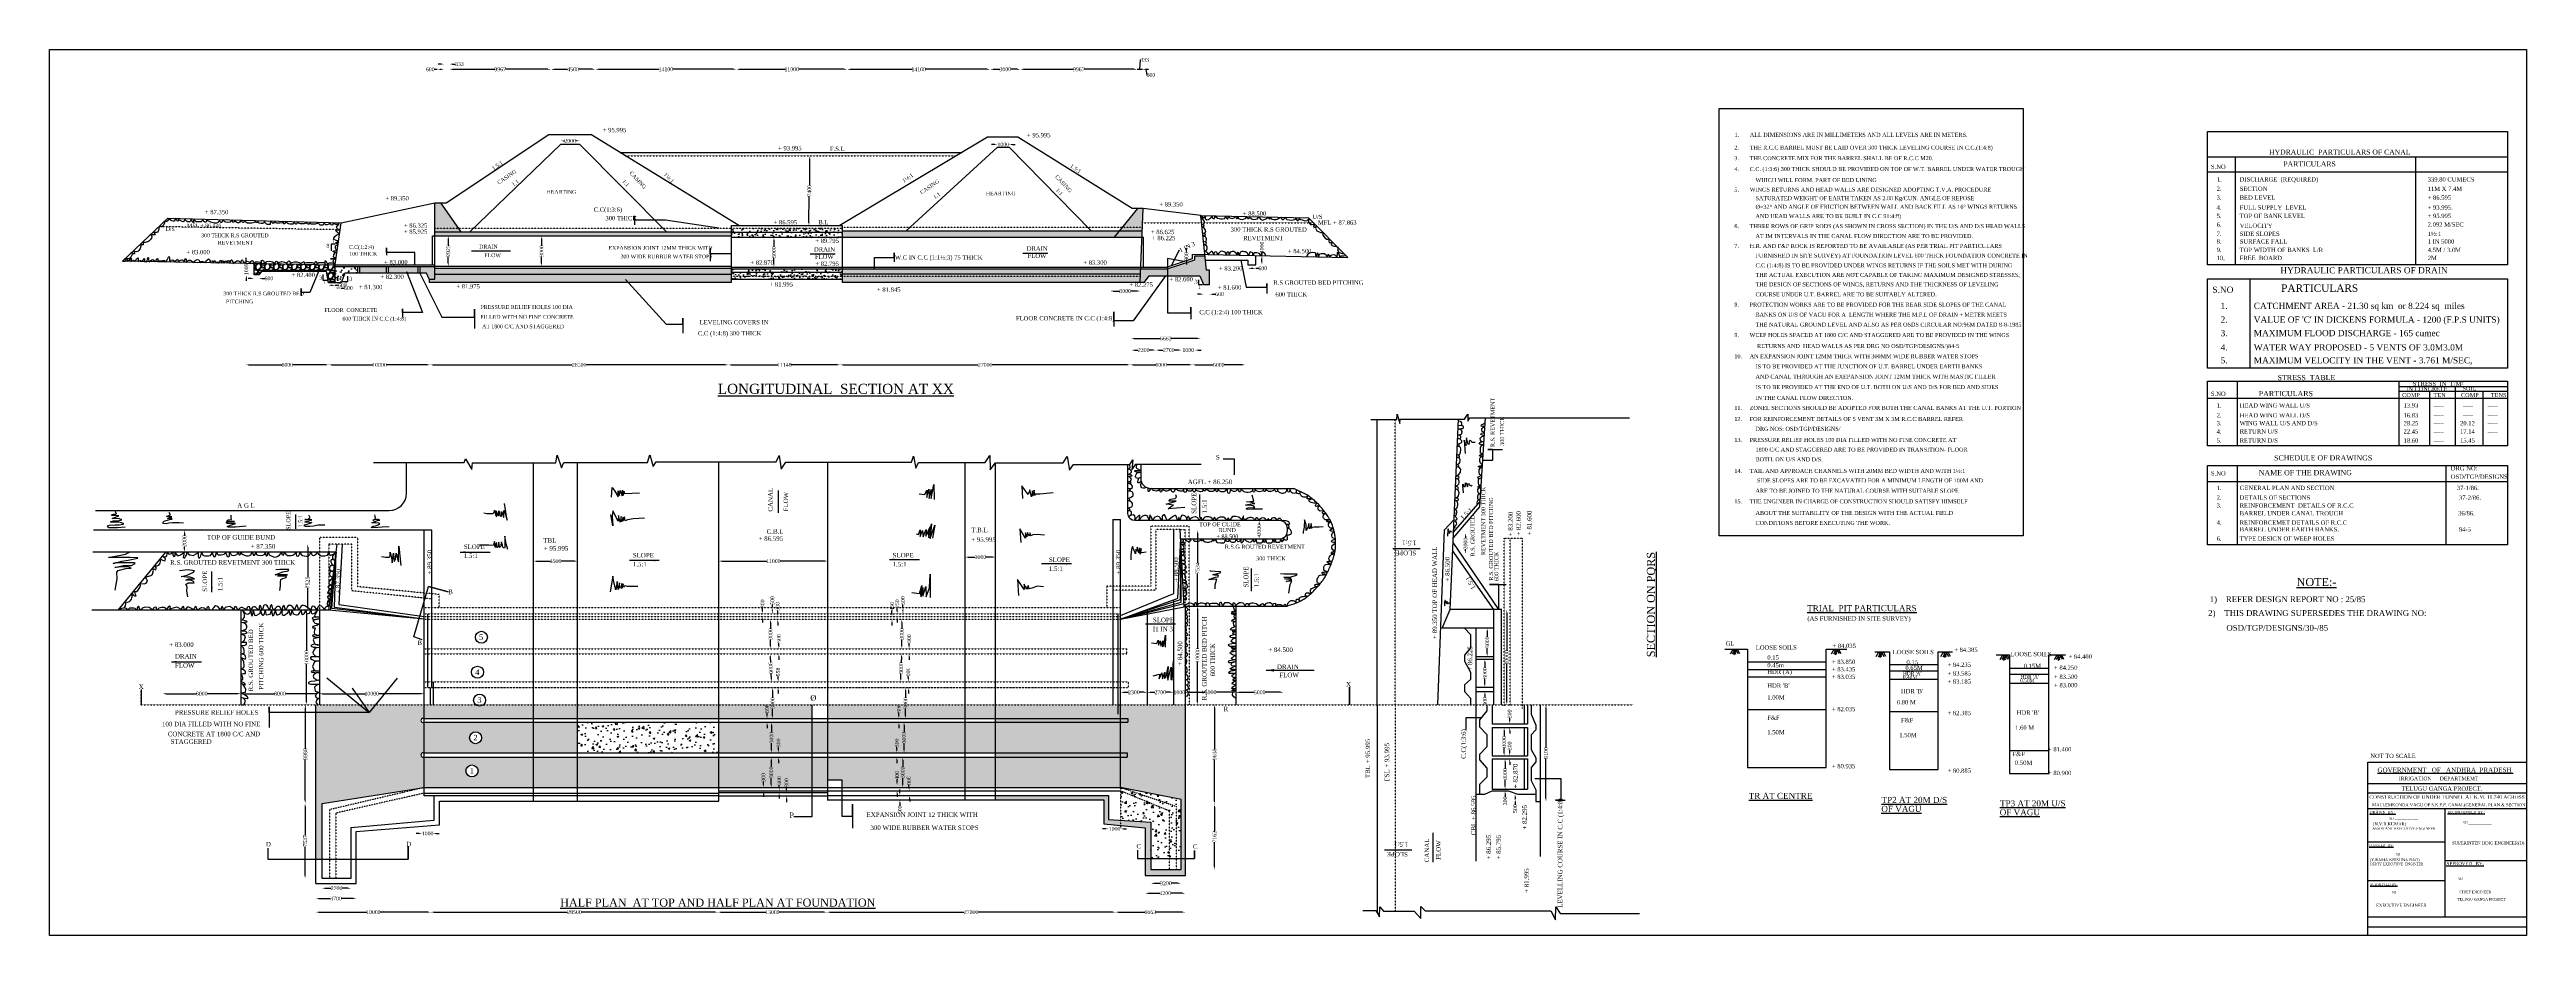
# Model space of a CAD drawing. Header units: millimetres. Extents: x -109570 to 247657, y -246061 to 92299.
# Drawn here: x 1084 to 247657, y 4151 to 92299 of the extents above; entities outside this region: 2.
import ezdxf

# ---------------------------------------------------------------- set-up
doc = ezdxf.new("R2010")
doc.units = ezdxf.units.MM
doc.header["$MEASUREMENT"] = 0
doc.header["$PDMODE"] = 33
doc.header["$PDSIZE"] = 500
doc.linetypes.add('ACAD_ISO03W100', pattern=[30, 12, -18])
for name, color, linetype in [('DIM', 5, 'Continuous'), ('DOT LINE', 3, 'ACAD_ISO03W100'), ('DWG. LINE', 1, 'Continuous'), ('DWG.LINE', 10, 'Continuous'), ('HATCH', 2, 'Continuous'), ('TEXT', 7, 'Continuous'), ('TITLE', 7, 'Continuous')]:
    doc.layers.add(name, color=color, linetype=linetype)
doc.styles.get("Standard").update_dxf_attribs({"font": 'TIMES.TTF', "height": 380})
doc.dimstyles.get("Standard").update_dxf_attribs({"dimtxt": 380, "dimasz": 300, "dimexe": 0.18, "dimexo": 0.0625, "dimgap": 0.09, "dimtad": 0, "dimdec": 0, "dimzin": 0, "dimdsep": 46, "dimtxsty": 'Standard', "dimcen": 0.09, "dimse1": 1, "dimse2": 1, "dimclrd": 5, "dimclre": 5, "dimclrt": 4, "dimadec": 0, "dimazin": 0, "dimtfac": 1, "dimtdec": 0, "dimtofl": 0, "dimtmove": 0, "dimatfit": 3, "dimfxl": 1, "dimtolj": 1, "dimtzin": 0, "dimarcsym": 0})
pattern_1 = [(50, (0, 0), (1075.89, -94.128), [112.5, -1237.5]), (355, (0, 0), (-208.127, 1128.288), [90, -990]), (100.4514, (89.7, -7.8), (867.764, 1034.159), [95.61, -1051.713]), (46.1842, (0, 300), (1600.862, -248.279), [168.75, -1856.25]), (96.6356, (133.4, 279.3), (1401.994, 1461.177), [143.415, -1577.57]), (351.1842, (0, 300), (1401.993, 1461.178), [135, -1485]), (21, (150, 225), (895.3606, -603.9283), [112.5, -1237.5]), (326, (150, 225), (364.973, 1087.725), [90, -990]), (71.4514, (224.6, 174.7), (1260.334, 483.796), [95.61, -1051.713]), (37.5, (0, 0), (18.2398, 499.3408), [0, -978, 0, -1005, 0, -993.75]), (7.5, (0, 0), (394.6043, 591.6176), [0, -573, 0, -955.5, 0, -378.75]), (327.5, (-334.5, 0), (800.7337, -33.8323), [0, -375, 0, -1170, 0, -1552.5]), (317.5, (-484.5, 0), (874.7793, 150.1575), [0, -487.5, 0, -777, 0, -1102.5])]

# ---------------------------------------------------------------- blocks, each defined once
blk = doc.blocks.new('*D2')
at = {"layer": 'Defpoints', "color": 0}
for p in [(20670, 70987), (21451, 70987), (21451, 69875)]:
    blk.add_point(p, dxfattribs=at)
at = {"layer": 'DIM', "color": 5, "lineweight": -2}
for p, q in [((20670, 71287), (20670, 71587)), ((20670, 69575), (20670, 69275))]:
    blk.add_line(p, q, dxfattribs=at)
at = {"layer": 'DIM', "color": 5}
for points in [[(20620, 71287), (20720, 71287), (20670, 70987)], [(20620, 69575), (20720, 69575), (20670, 69875)]]:
    blk.add_solid(points, dxfattribs=at)
at = {"layer": 'DIM', "color": 4, "insert": (20670, 70431), "char_height": 380, "attachment_point": 5, "rotation": 90}
blk.add_mtext('\\A1;1000', dxfattribs=at)
blk = doc.blocks.new('*D3')
at = {"layer": 'Defpoints', "color": 0}
for p in [(21451, 69875), (21923, 69875), (21923, 69532)]:
    blk.add_point(p, dxfattribs=at)
at = {"layer": 'DIM', "color": 5, "lineweight": -2}
for p, q in [((21151, 69532), (20851, 69532)), ((22223, 69532), (22523, 69532))]:
    blk.add_line(p, q, dxfattribs=at)
at = {"layer": 'DIM', "color": 5}
for points in [[(21151, 69582), (21151, 69482), (21451, 69532)], [(22223, 69582), (22223, 69482), (21923, 69532)]]:
    blk.add_solid(points, dxfattribs=at)
at = {"layer": 'DIM', "color": 4, "insert": (22922, 69532), "char_height": 380, "attachment_point": 5}
blk.add_mtext('\\A1;600', dxfattribs=at)
blk = doc.blocks.new('*D4')
at = {"layer": 'Defpoints', "color": 0}
for p in [(28844, 69072), (29520, 69072), (29520, 68848)]:
    blk.add_point(p, dxfattribs=at)
at = {"layer": 'DIM', "color": 5, "lineweight": -2}
for p, q in [((29144, 68848), (29220, 68848)), ((29520, 68848), (29820, 68848))]:
    blk.add_line(p, q, dxfattribs=at)
at = {"layer": 'DIM', "color": 5}
for points in [[(29144, 68898), (29144, 68798), (28844, 68848)], [(29220, 68898), (29220, 68798), (29520, 68848)]]:
    blk.add_solid(points, dxfattribs=at)
at = {"layer": 'DIM', "color": 4, "insert": (30219, 68848), "char_height": 380, "attachment_point": 5}
blk.add_mtext('\\A1;600', dxfattribs=at)
blk = doc.blocks.new('*D5')
at = {"layer": 'Defpoints', "color": 0}
for p in [(29520, 69072), (30129, 69072), (30129, 68573)]:
    blk.add_point(p, dxfattribs=at)
at = {"layer": 'DIM', "color": 5, "lineweight": -2}
for p, q in [((29820, 68573), (29829, 68573)), ((30129, 68573), (30429, 68573))]:
    blk.add_line(p, q, dxfattribs=at)
at = {"layer": 'DIM', "color": 5}
for points in [[(29820, 68623), (29820, 68523), (29520, 68573)], [(29829, 68623), (29829, 68523), (30129, 68573)]]:
    blk.add_solid(points, dxfattribs=at)
at = {"layer": 'DIM', "color": 4, "insert": (30828, 68573), "char_height": 380, "attachment_point": 5}
blk.add_mtext('\\A1;600', dxfattribs=at)
blk = doc.blocks.new('*D6')
at = {"layer": 'Defpoints', "color": 0}
for p in [(40674, 73755), (40687, 70733), (40775, 70733)]:
    blk.add_point(p, dxfattribs=at)
at = {"layer": 'DIM', "color": 5, "lineweight": -2}
for p, q in [((40775, 73455), (40775, 72781)), ((40775, 71033), (40775, 71707))]:
    blk.add_line(p, q, dxfattribs=at)
at = {"layer": 'DIM', "color": 5}
for points in [[(40725, 73455), (40825, 73455), (40775, 73755)], [(40725, 71033), (40825, 71033), (40775, 70733)]]:
    blk.add_solid(points, dxfattribs=at)
at = {"layer": 'DIM', "color": 4, "insert": (40775, 72244), "char_height": 380, "attachment_point": 5, "rotation": 90}
blk.add_mtext('\\A1;2925', dxfattribs=at)
blk = doc.blocks.new('*D7')
at = {"layer": 'Defpoints', "color": 0}
for p in [(50022, 73755), (50062, 70733), (50103, 70733)]:
    blk.add_point(p, dxfattribs=at)
at = {"layer": 'DIM', "color": 5, "lineweight": -2}
for p, q in [((50062, 73455), (50062, 72784)), ((50062, 71033), (50062, 71704))]:
    blk.add_line(p, q, dxfattribs=at)
at = {"layer": 'DIM', "color": 5}
for points in [[(50012, 73455), (50112, 73455), (50062, 73755)], [(50012, 71033), (50112, 71033), (50062, 70733)]]:
    blk.add_solid(points, dxfattribs=at)
at = {"layer": 'DIM', "color": 4, "insert": (50062, 72244), "char_height": 380, "attachment_point": 5, "rotation": 90}
blk.add_mtext('\\A1;3000', dxfattribs=at)
blk = doc.blocks.new('*D8')
at = {"layer": 'Defpoints', "color": 0}
for p in [(51994, 82890), (53838, 83213), (53838, 82890)]:
    blk.add_point(p, dxfattribs=at)
at = {"layer": 'DIM', "color": 5, "lineweight": -2}
for p, q in [((52294, 83213), (52371, 83213)), ((53538, 83213), (53461, 83213))]:
    blk.add_line(p, q, dxfattribs=at)
at = {"layer": 'DIM', "color": 5}
for points in [[(52294, 83263), (52294, 83163), (51994, 83213)], [(53538, 83263), (53538, 83163), (53838, 83213)]]:
    blk.add_solid(points, dxfattribs=at)
at = {"layer": 'DIM', "color": 4, "insert": (52916, 83213), "char_height": 380, "attachment_point": 5}
blk.add_mtext('\\A1;2000', dxfattribs=at)
blk = doc.blocks.new('*D9')
at = {"layer": 'Defpoints', "color": 0}
for p in [(76592, 81722), (76755, 81720), (76519, 74776)]:
    blk.add_point(p, dxfattribs=at)
at = {"layer": 'DIM', "color": 5, "lineweight": -2}
for p, q in [((76752, 81420), (76724, 78788)), ((76686, 75074), (76713, 77706))]:
    blk.add_line(p, q, dxfattribs=at)
at = {"layer": 'DIM', "color": 5}
for points in [[(76702, 81421), (76802, 81420), (76755, 81720)], [(76636, 75075), (76736, 75074), (76682, 74774)]]:
    blk.add_solid(points, dxfattribs=at)
at = {"layer": 'DIM', "color": 4, "insert": (76719, 78247), "char_height": 380, "attachment_point": 5, "rotation": 89.39957}
blk.add_mtext('\\A1;7400', dxfattribs=at)
blk = doc.blocks.new('*D10')
at = {"layer": 'Defpoints', "color": 0}
for p in [(73186, 73623), (73197, 73623), (73176, 70651)]:
    blk.add_point(p, dxfattribs=at)
at = {"layer": 'DIM', "color": 5, "lineweight": -2}
for p, q in [((73197, 73323), (73197, 72677)), ((73197, 70951), (73197, 71597))]:
    blk.add_line(p, q, dxfattribs=at)
at = {"layer": 'DIM', "color": 5}
for points in [[(73147, 73323), (73247, 73323), (73197, 73623)], [(73147, 70951), (73247, 70951), (73197, 70651)]]:
    blk.add_solid(points, dxfattribs=at)
at = {"layer": 'DIM', "color": 4, "insert": (73197, 72137), "char_height": 380, "attachment_point": 5, "rotation": 90}
blk.add_mtext('\\A1;3000', dxfattribs=at)
blk = doc.blocks.new('*D11')
at = {"layer": 'Defpoints', "color": 0}
for p in [(95449, 82593), (96610, 82852), (96610, 82593)]:
    blk.add_point(p, dxfattribs=at)
at = {"layer": 'DIM', "color": 5, "lineweight": -2}
for p, q in [((95149, 82852), (94849, 82852)), ((96910, 82852), (97210, 82852))]:
    blk.add_line(p, q, dxfattribs=at)
at = {"layer": 'DIM', "color": 5}
for points in [[(95149, 82902), (95149, 82802), (95449, 82852)], [(96910, 82902), (96910, 82802), (96610, 82852)]]:
    blk.add_solid(points, dxfattribs=at)
at = {"layer": 'DIM', "color": 4, "insert": (96029, 82852), "char_height": 380, "attachment_point": 5}
blk.add_mtext('\\A1;1000', dxfattribs=at)
blk = doc.blocks.new('*D12')
at = {"layer": 'Defpoints', "color": 0}
for p in [(106670, 68270), (109668, 68270), (109668, 68270)]:
    blk.add_point(p, dxfattribs=at)
at = {"layer": 'DIM', "color": 5, "lineweight": -2}
for p, q in [((106970, 68270), (107629, 68270)), ((109368, 68270), (108709, 68270))]:
    blk.add_line(p, q, dxfattribs=at)
at = {"layer": 'DIM', "color": 5}
for points in [[(106970, 68320), (106970, 68220), (106670, 68270)], [(109368, 68320), (109368, 68220), (109668, 68270)]]:
    blk.add_solid(points, dxfattribs=at)
at = {"layer": 'DIM', "color": 4, "insert": (108169, 68270), "char_height": 380, "attachment_point": 5}
blk.add_mtext('\\A1;3000', dxfattribs=at)
blk = doc.blocks.new('*D13')
at = {"layer": 'Defpoints', "color": 0}
for p in [(114255, 71924), (114869, 71924), (114869, 71512)]:
    blk.add_point(p, dxfattribs=at)
at = {"layer": 'DIM', "color": 5, "lineweight": -2}
for p, q in [((114255, 72224), (114255, 72524)), ((114255, 71212), (114255, 70912))]:
    blk.add_line(p, q, dxfattribs=at)
at = {"layer": 'DIM', "color": 5}
for points in [[(114205, 72224), (114305, 72224), (114255, 71924)], [(114205, 71212), (114305, 71212), (114255, 71512)]]:
    blk.add_solid(points, dxfattribs=at)
at = {"layer": 'DIM', "color": 4, "insert": (114255, 71718), "char_height": 380, "attachment_point": 5, "rotation": 90}
blk.add_mtext('\\A1;300', dxfattribs=at)
blk = doc.blocks.new('*D14')
at = {"layer": 'Defpoints', "color": 0}
for p in [(115965, 68919), (116563, 68919), (116563, 67957)]:
    blk.add_point(p, dxfattribs=at)
at = {"layer": 'DIM', "color": 5, "lineweight": -2}
for p, q in [((115665, 67957), (115365, 67957)), ((116863, 67957), (117163, 67957))]:
    blk.add_line(p, q, dxfattribs=at)
at = {"layer": 'DIM', "color": 5}
for points in [[(115665, 68007), (115665, 67907), (115965, 67957)], [(116863, 68007), (116863, 67907), (116563, 67957)]]:
    blk.add_solid(points, dxfattribs=at)
at = {"layer": 'DIM', "color": 4, "insert": (117562, 67957), "char_height": 380, "attachment_point": 5}
blk.add_mtext('\\A1;600', dxfattribs=at)
blk = doc.blocks.new('*D15')
at = {"layer": 'Defpoints', "color": 0}
for p in [(120387, 70875), (121162, 70875), (121162, 70531)]:
    blk.add_point(p, dxfattribs=at)
at = {"layer": 'DIM', "color": 5, "lineweight": -2}
for p, q in [((120687, 70531), (120862, 70531)), ((121162, 70531), (121462, 70531))]:
    blk.add_line(p, q, dxfattribs=at)
at = {"layer": 'DIM', "color": 5}
for points in [[(120687, 70581), (120687, 70481), (120387, 70531)], [(120862, 70581), (120862, 70481), (121162, 70531)]]:
    blk.add_solid(points, dxfattribs=at)
at = {"layer": 'DIM', "color": 4, "insert": (121861, 70531), "char_height": 380, "attachment_point": 5}
blk.add_mtext('\\A1;600', dxfattribs=at)
blk = doc.blocks.new('*D16')
at = {"layer": 'Defpoints', "color": 0}
for p in [(121162, 71791), (121775, 71791), (121162, 70875)]:
    blk.add_point(p, dxfattribs=at)
at = {"layer": 'DIM', "color": 5, "lineweight": -2}
for p, q in [((121775, 71791), (121775, 72091)), ((121775, 71175), (121775, 71491))]:
    blk.add_line(p, q, dxfattribs=at)
at = {"layer": 'DIM', "color": 5}
for points in [[(121725, 71491), (121825, 71491), (121775, 71791)], [(121725, 71175), (121825, 71175), (121775, 70875)]]:
    blk.add_solid(points, dxfattribs=at)
at = {"layer": 'DIM', "color": 4, "insert": (121775, 72609), "char_height": 380, "attachment_point": 5, "rotation": 90}
blk.add_mtext('\\A1;1000', dxfattribs=at)
blk = doc.blocks.new('*D17')
at = {"layer": 'Defpoints', "color": 0}
for p in [(108754, 63709), (115654, 63709), (115654, 63551)]:
    blk.add_point(p, dxfattribs=at)
at = {"layer": 'DIM', "color": 5, "lineweight": -2}
for p, q in [((109054, 63551), (111678, 63551)), ((115354, 63551), (112730, 63551))]:
    blk.add_line(p, q, dxfattribs=at)
at = {"layer": 'DIM', "color": 5}
for points in [[(109054, 63601), (109054, 63501), (108754, 63551)], [(115354, 63601), (115354, 63501), (115654, 63551)]]:
    blk.add_solid(points, dxfattribs=at)
at = {"layer": 'DIM', "color": 4, "insert": (112204, 63551), "char_height": 380, "attachment_point": 5}
blk.add_mtext('\\A1;6663', dxfattribs=at)
blk = doc.blocks.new('*D18')
at = {"layer": 'Defpoints', "color": 0}
for p in [(108786, 62451), (111225, 62451), (111225, 62395)]:
    blk.add_point(p, dxfattribs=at)
at = {"layer": 'DIM', "color": 5, "lineweight": -2}
for p, q in [((109086, 62395), (109461, 62395)), ((110925, 62395), (110551, 62395))]:
    blk.add_line(p, q, dxfattribs=at)
at = {"layer": 'DIM', "color": 5}
for points in [[(109086, 62445), (109086, 62345), (108786, 62395)], [(110925, 62445), (110925, 62345), (111225, 62395)]]:
    blk.add_solid(points, dxfattribs=at)
at = {"layer": 'DIM', "color": 4, "insert": (110006, 62395), "char_height": 380, "attachment_point": 5}
blk.add_mtext('\\A1;2300', dxfattribs=at)
blk = doc.blocks.new('*D19')
at = {"layer": 'Defpoints', "color": 0}
for p in [(111225, 62451), (113777, 62395), (113777, 62143)]:
    blk.add_point(p, dxfattribs=at)
at = {"layer": 'DIM', "color": 5, "lineweight": -2}
for p, q in [((111525, 62395), (111956, 62395)), ((113477, 62395), (113046, 62395))]:
    blk.add_line(p, q, dxfattribs=at)
at = {"layer": 'DIM', "color": 5}
for points in [[(111525, 62445), (111525, 62345), (111225, 62395)], [(113477, 62445), (113477, 62345), (113777, 62395)]]:
    blk.add_solid(points, dxfattribs=at)
at = {"layer": 'DIM', "color": 4, "insert": (112501, 62395), "char_height": 380, "attachment_point": 5}
blk.add_mtext('\\A1;2700', dxfattribs=at)
blk = doc.blocks.new('*D20')
at = {"layer": 'Defpoints', "color": 0}
for p in [(113777, 62143), (115113, 62395), (115113, 62245)]:
    blk.add_point(p, dxfattribs=at)
at = {"layer": 'DIM', "color": 5, "lineweight": -2}
for p, q in [((113477, 62395), (113177, 62395)), ((115413, 62395), (115713, 62395))]:
    blk.add_line(p, q, dxfattribs=at)
at = {"layer": 'DIM', "color": 5}
for points in [[(113477, 62445), (113477, 62345), (113777, 62395)], [(115413, 62445), (115413, 62345), (115113, 62395)]]:
    blk.add_solid(points, dxfattribs=at)
at = {"layer": 'DIM', "color": 4, "insert": (114445, 62395), "char_height": 380, "attachment_point": 5}
blk.add_mtext('\\A1;1000', dxfattribs=at)
blk = doc.blocks.new('*D21')
at = {"layer": 'Defpoints', "color": 0}
for p in [(20613, 60901), (28896, 60925), (28896, 60901)]:
    blk.add_point(p, dxfattribs=at)
at = {"layer": 'DIM', "color": 5, "lineweight": -2}
for p, q in [((20913, 60925), (24220, 60925)), ((28596, 60925), (25289, 60925))]:
    blk.add_line(p, q, dxfattribs=at)
at = {"layer": 'DIM', "color": 5}
for points in [[(20913, 60975), (20913, 60875), (20613, 60925)], [(28596, 60975), (28596, 60875), (28896, 60925)]]:
    blk.add_solid(points, dxfattribs=at)
at = {"layer": 'DIM', "color": 4, "insert": (24755, 60925), "char_height": 380, "attachment_point": 5}
blk.add_mtext('\\A1;8000', dxfattribs=at)
blk = doc.blocks.new('*D22')
at = {"layer": 'Defpoints', "color": 0}
for p in [(28896, 60901), (38965, 60925), (38965, 60544)]:
    blk.add_point(p, dxfattribs=at)
at = {"layer": 'DIM', "color": 5, "lineweight": -2}
for p, q in [((29196, 60925), (33272, 60925)), ((38665, 60925), (34589, 60925))]:
    blk.add_line(p, q, dxfattribs=at)
at = {"layer": 'DIM', "color": 5}
for points in [[(29196, 60975), (29196, 60875), (28896, 60925)], [(38665, 60975), (38665, 60875), (38965, 60925)]]:
    blk.add_solid(points, dxfattribs=at)
at = {"layer": 'DIM', "color": 4, "insert": (33930, 60925), "char_height": 380, "attachment_point": 5}
blk.add_mtext('\\A1;10000', dxfattribs=at)
blk = doc.blocks.new('*D23')
at = {"layer": 'Defpoints', "color": 0}
for p in [(38965, 60544), (68655, 60925), (68655, 60353)]:
    blk.add_point(p, dxfattribs=at)
at = {"layer": 'DIM', "color": 5, "lineweight": -2}
for p, q in [((39265, 60925), (53124, 60925)), ((68355, 60925), (54495, 60925))]:
    blk.add_line(p, q, dxfattribs=at)
at = {"layer": 'DIM', "color": 5}
for points in [[(39265, 60975), (39265, 60875), (38965, 60925)], [(68355, 60975), (68355, 60875), (68655, 60925)]]:
    blk.add_solid(points, dxfattribs=at)
at = {"layer": 'DIM', "color": 4, "insert": (53810, 60925), "char_height": 380, "attachment_point": 5}
blk.add_mtext('\\A1;28500', dxfattribs=at)
blk = doc.blocks.new('*D24')
at = {"layer": 'Defpoints', "color": 0}
for p in [(68655, 60353), (79803, 60925), (79803, 60567)]:
    blk.add_point(p, dxfattribs=at)
at = {"layer": 'DIM', "color": 5, "lineweight": -2}
for p, q in [((68955, 60925), (73576, 60925)), ((79503, 60925), (74881, 60925))]:
    blk.add_line(p, q, dxfattribs=at)
at = {"layer": 'DIM', "color": 5}
for points in [[(68955, 60975), (68955, 60875), (68655, 60925)], [(79503, 60975), (79503, 60875), (79803, 60925)]]:
    blk.add_solid(points, dxfattribs=at)
at = {"layer": 'DIM', "color": 4, "insert": (74229, 60925), "char_height": 380, "attachment_point": 5}
blk.add_mtext('\\A1;11148', dxfattribs=at)
blk = doc.blocks.new('*D25')
at = {"layer": 'Defpoints', "color": 0}
for p in [(79803, 60567), (108645, 60925), (108645, 60305)]:
    blk.add_point(p, dxfattribs=at)
at = {"layer": 'DIM', "color": 5, "lineweight": -2}
for p, q in [((80103, 60925), (93538, 60925)), ((108345, 60925), (94909, 60925))]:
    blk.add_line(p, q, dxfattribs=at)
at = {"layer": 'DIM', "color": 5}
for points in [[(80103, 60975), (80103, 60875), (79803, 60925)], [(108345, 60975), (108345, 60875), (108645, 60925)]]:
    blk.add_solid(points, dxfattribs=at)
at = {"layer": 'DIM', "color": 4, "insert": (94224, 60925), "char_height": 380, "attachment_point": 5}
blk.add_mtext('\\A1;27000', dxfattribs=at)
blk = doc.blocks.new('*D26')
at = {"layer": 'Defpoints', "color": 0}
for p in [(108645, 60305), (114857, 60925), (114857, 60138)]:
    blk.add_point(p, dxfattribs=at)
at = {"layer": 'DIM', "color": 5, "lineweight": -2}
for p, q in [((108945, 60925), (111212, 60925)), ((114557, 60925), (112290, 60925))]:
    blk.add_line(p, q, dxfattribs=at)
at = {"layer": 'DIM', "color": 5}
for points in [[(108945, 60975), (108945, 60875), (108645, 60925)], [(114557, 60975), (114557, 60875), (114857, 60925)]]:
    blk.add_solid(points, dxfattribs=at)
at = {"layer": 'DIM', "color": 4, "insert": (111751, 60925), "char_height": 380, "attachment_point": 5}
blk.add_mtext('\\A1;6000', dxfattribs=at)
blk = doc.blocks.new('*D27')
at = {"layer": 'Defpoints', "color": 0}
for p in [(114857, 60138), (120094, 60925), (120094, 60186)]:
    blk.add_point(p, dxfattribs=at)
at = {"layer": 'DIM', "color": 5, "lineweight": -2}
for p, q in [((115157, 60925), (116938, 60925)), ((119794, 60925), (118013, 60925))]:
    blk.add_line(p, q, dxfattribs=at)
at = {"layer": 'DIM', "color": 5}
for points in [[(115157, 60975), (115157, 60875), (114857, 60925)], [(119794, 60975), (119794, 60875), (120094, 60925)]]:
    blk.add_solid(points, dxfattribs=at)
at = {"layer": 'DIM', "color": 4, "insert": (117476, 60925), "char_height": 380, "attachment_point": 5}
blk.add_mtext('\\A1;5000', dxfattribs=at)
blk = doc.blocks.new('*D28')
at = {"layer": 'Defpoints', "color": 0}
for p in [(39682, 90344), (40358, 90344), (40358, 90330)]:
    blk.add_point(p, dxfattribs=at)
at = {"layer": 'DIM', "color": 5, "lineweight": -2}
for p, q in [((39682, 90330), (39382, 90330)), ((40058, 90330), (39982, 90330))]:
    blk.add_line(p, q, dxfattribs=at)
at = {"layer": 'DIM', "color": 5}
for points in [[(39982, 90380), (39982, 90280), (39682, 90330)], [(40058, 90380), (40058, 90280), (40358, 90330)]]:
    blk.add_solid(points, dxfattribs=at)
at = {"layer": 'DIM', "color": 4, "insert": (38983, 90330), "char_height": 380, "attachment_point": 5}
blk.add_mtext('\\A1;600', dxfattribs=at)
blk = doc.blocks.new('*D29')
at = {"layer": 'Defpoints', "color": 0}
for p in [(40358, 90330), (40897, 90852), (40897, 90330)]:
    blk.add_point(p, dxfattribs=at)
at = {"layer": 'DIM', "color": 5, "lineweight": -2}
for p, q in [((40058, 90852), (39758, 90852)), ((41197, 90852), (41497, 90852))]:
    blk.add_line(p, q, dxfattribs=at)
at = {"layer": 'DIM', "color": 5}
for points in [[(40058, 90902), (40058, 90802), (40358, 90852)], [(41197, 90902), (41197, 90802), (40897, 90852)]]:
    blk.add_solid(points, dxfattribs=at)
at = {"layer": 'DIM', "color": 4, "insert": (41884, 90852), "char_height": 380, "attachment_point": 5}
blk.add_mtext('\\A1;333', dxfattribs=at)
blk = doc.blocks.new('*D30')
at = {"layer": 'Defpoints', "color": 0}
for p in [(40897, 90330), (50991, 90335), (50991, 90330)]:
    blk.add_point(p, dxfattribs=at)
at = {"layer": 'DIM', "color": 5, "lineweight": -2}
for p, q in [((41197, 90335), (45407, 90335)), ((50691, 90335), (46482, 90335))]:
    blk.add_line(p, q, dxfattribs=at)
at = {"layer": 'DIM', "color": 5}
for points in [[(41197, 90385), (41197, 90285), (40897, 90335)], [(50691, 90385), (50691, 90285), (50991, 90335)]]:
    blk.add_solid(points, dxfattribs=at)
at = {"layer": 'DIM', "color": 4, "insert": (45944, 90335), "char_height": 380, "attachment_point": 5}
blk.add_mtext('\\A1;9967', dxfattribs=at)
blk = doc.blocks.new('*D31')
at = {"layer": 'Defpoints', "color": 0}
for p in [(50991, 90330), (55420, 90335), (55420, 90153)]:
    blk.add_point(p, dxfattribs=at)
at = {"layer": 'DIM', "color": 5, "lineweight": -2}
for p, q in [((51291, 90335), (52659, 90335)), ((55120, 90335), (53753, 90335))]:
    blk.add_line(p, q, dxfattribs=at)
at = {"layer": 'DIM', "color": 5}
for points in [[(51291, 90385), (51291, 90285), (50991, 90335)], [(55120, 90385), (55120, 90285), (55420, 90335)]]:
    blk.add_solid(points, dxfattribs=at)
at = {"layer": 'DIM', "color": 4, "insert": (53206, 90335), "char_height": 380, "attachment_point": 5}
blk.add_mtext('\\A1;4500', dxfattribs=at)
blk = doc.blocks.new('*D32')
at = {"layer": 'Defpoints', "color": 0}
for p in [(55420, 90153), (69456, 90335), (69456, 90075)]:
    blk.add_point(p, dxfattribs=at)
at = {"layer": 'DIM', "color": 5, "lineweight": -2}
for p, q in [((55720, 90335), (61779, 90335)), ((69156, 90335), (63096, 90335))]:
    blk.add_line(p, q, dxfattribs=at)
at = {"layer": 'DIM', "color": 5}
for points in [[(55720, 90385), (55720, 90285), (55420, 90335)], [(69156, 90385), (69156, 90285), (69456, 90335)]]:
    blk.add_solid(points, dxfattribs=at)
at = {"layer": 'DIM', "color": 4, "insert": (62438, 90335), "char_height": 380, "attachment_point": 5}
blk.add_mtext('\\A1;14100', dxfattribs=at)
blk = doc.blocks.new('*D33')
at = {"layer": 'Defpoints', "color": 0}
for p in [(69456, 90075), (80479, 90335), (80479, 90028)]:
    blk.add_point(p, dxfattribs=at)
at = {"layer": 'DIM', "color": 5, "lineweight": -2}
for p, q in [((69756, 90335), (74309, 90335)), ((80179, 90335), (75626, 90335))]:
    blk.add_line(p, q, dxfattribs=at)
at = {"layer": 'DIM', "color": 5}
for points in [[(69756, 90385), (69756, 90285), (69456, 90335)], [(80179, 90385), (80179, 90285), (80479, 90335)]]:
    blk.add_solid(points, dxfattribs=at)
at = {"layer": 'DIM', "color": 4, "insert": (74968, 90335), "char_height": 380, "attachment_point": 5}
blk.add_mtext('\\A1;11000', dxfattribs=at)
blk = doc.blocks.new('*D34')
at = {"layer": 'Defpoints', "color": 0}
for p in [(80479, 90028), (94730, 90335), (94730, 89409)]:
    blk.add_point(p, dxfattribs=at)
at = {"layer": 'DIM', "color": 5, "lineweight": -2}
for p, q in [((80779, 90335), (86946, 90335)), ((94430, 90335), (88263, 90335))]:
    blk.add_line(p, q, dxfattribs=at)
at = {"layer": 'DIM', "color": 5}
for points in [[(80779, 90385), (80779, 90285), (80479, 90335)], [(94430, 90385), (94430, 90285), (94730, 90335)]]:
    blk.add_solid(points, dxfattribs=at)
at = {"layer": 'DIM', "color": 4, "insert": (87605, 90335), "char_height": 380, "attachment_point": 5}
blk.add_mtext('\\A1;14100', dxfattribs=at)
blk = doc.blocks.new('*D35')
at = {"layer": 'Defpoints', "color": 0}
for p in [(94730, 89409), (97730, 90335), (97730, 89346)]:
    blk.add_point(p, dxfattribs=at)
at = {"layer": 'DIM', "color": 5, "lineweight": -2}
for p, q in [((95030, 90335), (95690, 90335)), ((97430, 90335), (96770, 90335))]:
    blk.add_line(p, q, dxfattribs=at)
at = {"layer": 'DIM', "color": 5}
for points in [[(95030, 90385), (95030, 90285), (94730, 90335)], [(97430, 90385), (97430, 90285), (97730, 90335)]]:
    blk.add_solid(points, dxfattribs=at)
at = {"layer": 'DIM', "color": 4, "insert": (96230, 90335), "char_height": 380, "attachment_point": 5}
blk.add_mtext('\\A1;3000', dxfattribs=at)
blk = doc.blocks.new('*D36')
at = {"layer": 'Defpoints', "color": 0}
for p in [(97730, 89346), (109353, 90335), (109353, 88778)]:
    blk.add_point(p, dxfattribs=at)
at = {"layer": 'DIM', "color": 5, "lineweight": -2}
for p, q in [((98030, 90335), (103004, 90335)), ((109053, 90335), (104079, 90335))]:
    blk.add_line(p, q, dxfattribs=at)
at = {"layer": 'DIM', "color": 5}
for points in [[(98030, 90385), (98030, 90285), (97730, 90335)], [(109053, 90385), (109053, 90285), (109353, 90335)]]:
    blk.add_solid(points, dxfattribs=at)
at = {"layer": 'DIM', "color": 4, "insert": (103541, 90335), "char_height": 380, "attachment_point": 5}
blk.add_mtext('\\A1;9967', dxfattribs=at)
blk = doc.blocks.new('*D37')
at = {"layer": 'Defpoints', "color": 0}
for p in [(109353, 88778), (109874, 90335), (109874, 89790)]:
    blk.add_point(p, dxfattribs=at)
at = {"layer": 'DIM', "color": 5, "lineweight": -2}
for p, q in [((109613, 90335), (109703, 91275)), ((109703, 91275), (109704, 91275)), ((109053, 90335), (108753, 90335)), ((109353, 90335), (109874, 90335)), ((110174, 90335), (110474, 90335))]:
    blk.add_line(p, q, dxfattribs=at)
at = {"layer": 'DIM', "color": 5}
for points in [[(109053, 90385), (109053, 90285), (109353, 90335)], [(110174, 90385), (110174, 90285), (109874, 90335)]]:
    blk.add_solid(points, dxfattribs=at)
at = {"layer": 'DIM', "color": 4, "insert": (110090, 91275), "char_height": 380, "attachment_point": 5}
blk.add_mtext('\\A1;333', dxfattribs=at)
blk = doc.blocks.new('*D38')
at = {"layer": 'Defpoints', "color": 0}
for p in [(109874, 89790), (110585, 90335), (110585, 89759)]:
    blk.add_point(p, dxfattribs=at)
at = {"layer": 'DIM', "color": 5, "lineweight": -2}
for p, q in [((110174, 90335), (110285, 90335)), ((110230, 90335), (110320, 89767)), ((110320, 89767), (110320, 89767))]:
    blk.add_line(p, q, dxfattribs=at)
at = {"layer": 'DIM', "color": 5}
for points in [[(110174, 90385), (110174, 90285), (109874, 90335)], [(110285, 90385), (110285, 90285), (110585, 90335)]]:
    blk.add_solid(points, dxfattribs=at)
at = {"layer": 'DIM', "color": 4, "insert": (110719, 89767), "char_height": 380, "attachment_point": 5}
blk.add_mtext('\\A1;600', dxfattribs=at)
blk = doc.blocks.new('*D39')
at = {"layer": 'Defpoints', "color": 0}
for p in [(14530, 44492), (14511, 42300), (14532, 42300)]:
    blk.add_point(p, dxfattribs=at)
at = {"layer": 'DIM', "color": 5, "lineweight": -2}
for p, q in [((14511, 44192), (14511, 43941)), ((14511, 42600), (14511, 42851))]:
    blk.add_line(p, q, dxfattribs=at)
at = {"layer": 'DIM', "color": 5}
for points in [[(14461, 44192), (14561, 44192), (14511, 44492)], [(14461, 42600), (14561, 42600), (14511, 42300)]]:
    blk.add_solid(points, dxfattribs=at)
at = {"layer": 'DIM', "color": 4, "insert": (14511, 43396), "char_height": 380, "attachment_point": 5, "rotation": 90}
blk.add_mtext('\\A1;2000', dxfattribs=at)
blk = doc.blocks.new('*D40')
at = {"layer": 'Defpoints', "color": 0}
for p in [(26886, 43095), (26785, 36508), (26848, 36508)]:
    blk.add_point(p, dxfattribs=at)
at = {"layer": 'DIM', "color": 5, "lineweight": -2}
for p, q in [((26785, 42795), (26785, 39797)), ((26785, 36808), (26785, 38733))]:
    blk.add_line(p, q, dxfattribs=at)
at = {"layer": 'DIM', "color": 5}
for points in [[(26735, 42795), (26835, 42795), (26785, 43095)], [(26735, 36808), (26835, 36808), (26785, 36508)]]:
    blk.add_solid(points, dxfattribs=at)
at = {"layer": 'DIM', "color": 4, "insert": (26785, 39265), "char_height": 380, "attachment_point": 5, "rotation": 90}
blk.add_mtext('\\A1;7525', dxfattribs=at)
blk = doc.blocks.new('*D41')
at = {"layer": 'Defpoints', "color": 0}
for p in [(49258, 42009), (53652, 42101), (53652, 41394)]:
    blk.add_point(p, dxfattribs=at)
at = {"layer": 'DIM', "color": 5, "lineweight": -2}
for p, q in [((49558, 41394), (50908, 41394)), ((53352, 41394), (52002, 41394))]:
    blk.add_line(p, q, dxfattribs=at)
at = {"layer": 'DIM', "color": 5}
for points in [[(49558, 41444), (49558, 41344), (49258, 41394)], [(53352, 41444), (53352, 41344), (53652, 41394)]]:
    blk.add_solid(points, dxfattribs=at)
at = {"layer": 'DIM', "color": 4, "insert": (51455, 41394), "char_height": 380, "attachment_point": 5}
blk.add_mtext('\\A1;4500', dxfattribs=at)
blk = doc.blocks.new('*D42')
at = {"layer": 'Defpoints', "color": 0}
for p in [(12349, 28136), (20128, 28204), (20128, 28102)]:
    blk.add_point(p, dxfattribs=at)
at = {"layer": 'DIM', "color": 5, "lineweight": -2}
for p, q in [((12649, 28204), (15704, 28204)), ((19828, 28204), (16772, 28204))]:
    blk.add_line(p, q, dxfattribs=at)
at = {"layer": 'DIM', "color": 5}
for points in [[(12649, 28254), (12649, 28154), (12349, 28204)], [(19828, 28254), (19828, 28154), (20128, 28204)]]:
    blk.add_solid(points, dxfattribs=at)
at = {"layer": 'DIM', "color": 4, "insert": (16238, 28204), "char_height": 380, "attachment_point": 5}
blk.add_mtext('\\A1;8000', dxfattribs=at)
blk = doc.blocks.new('*D43')
at = {"layer": 'Defpoints', "color": 0}
for p in [(20128, 28102), (27946, 28204), (27946, 28196)]:
    blk.add_point(p, dxfattribs=at)
at = {"layer": 'DIM', "color": 5, "lineweight": -2}
for p, q in [((20428, 28204), (23503, 28204)), ((27646, 28204), (24571, 28204))]:
    blk.add_line(p, q, dxfattribs=at)
at = {"layer": 'DIM', "color": 5}
for points in [[(20428, 28254), (20428, 28154), (20128, 28204)], [(27646, 28254), (27646, 28154), (27946, 28204)]]:
    blk.add_solid(points, dxfattribs=at)
at = {"layer": 'DIM', "color": 4, "insert": (24037, 28204), "char_height": 380, "attachment_point": 5}
blk.add_mtext('\\A1;8000', dxfattribs=at)
blk = doc.blocks.new('*D44')
at = {"layer": 'Defpoints', "color": 0}
for p in [(27946, 28196), (38371, 28204), (38371, 28181)]:
    blk.add_point(p, dxfattribs=at)
at = {"layer": 'DIM', "color": 5, "lineweight": -2}
for p, q in [((28246, 28204), (32500, 28204)), ((38071, 28204), (33817, 28204))]:
    blk.add_line(p, q, dxfattribs=at)
at = {"layer": 'DIM', "color": 5}
for points in [[(28246, 28254), (28246, 28154), (27946, 28204)], [(38071, 28254), (38071, 28154), (38371, 28204)]]:
    blk.add_solid(points, dxfattribs=at)
at = {"layer": 'DIM', "color": 4, "insert": (33159, 28204), "char_height": 380, "attachment_point": 5}
blk.add_mtext('\\A1;10000', dxfattribs=at)
blk = doc.blocks.new('*D45')
at = {"layer": 'Defpoints', "color": 0}
for p in [(26785, 36508), (26670, 27110), (26909, 27110)]:
    blk.add_point(p, dxfattribs=at)
at = {"layer": 'DIM', "color": 5, "lineweight": -2}
for p, q in [((26670, 36208), (26670, 32468)), ((26670, 27410), (26670, 31151))]:
    blk.add_line(p, q, dxfattribs=at)
at = {"layer": 'DIM', "color": 5}
for points in [[(26620, 36208), (26720, 36208), (26670, 36508)], [(26620, 27410), (26720, 27410), (26670, 27110)]]:
    blk.add_solid(points, dxfattribs=at)
at = {"layer": 'DIM', "color": 4, "insert": (26670, 31809), "char_height": 380, "attachment_point": 5, "rotation": 90}
blk.add_mtext('\\A1;10000', dxfattribs=at)
blk = doc.blocks.new('*D46')
at = {"layer": 'Defpoints', "color": 0}
for p in [(26670, 27110), (26545, 17278), (26670, 17278)]:
    blk.add_point(p, dxfattribs=at)
at = {"layer": 'DIM', "color": 5, "lineweight": -2}
for p, q in [((26545, 26810), (26545, 22728)), ((26545, 17578), (26545, 21660))]:
    blk.add_line(p, q, dxfattribs=at)
at = {"layer": 'DIM', "color": 5}
for points in [[(26495, 26810), (26595, 26810), (26545, 27110)], [(26495, 17578), (26595, 17578), (26545, 17278)]]:
    blk.add_solid(points, dxfattribs=at)
at = {"layer": 'DIM', "color": 4, "insert": (26545, 22194), "char_height": 380, "attachment_point": 5, "rotation": 90}
blk.add_mtext('\\A1;9988', dxfattribs=at)
blk = doc.blocks.new('*D47')
at = {"layer": 'Defpoints', "color": 0}
for p in [(26545, 17278), (26521, 9823), (26545, 9823)]:
    blk.add_point(p, dxfattribs=at)
at = {"layer": 'DIM', "color": 5, "lineweight": -2}
for p, q in [((26521, 16978), (26521, 14089)), ((26521, 10123), (26521, 13012))]:
    blk.add_line(p, q, dxfattribs=at)
at = {"layer": 'DIM', "color": 5}
for points in [[(26471, 16978), (26571, 16978), (26521, 17278)], [(26471, 10123), (26571, 10123), (26521, 9823)]]:
    blk.add_solid(points, dxfattribs=at)
at = {"layer": 'DIM', "color": 4, "insert": (26521, 13551), "char_height": 380, "attachment_point": 5, "rotation": 90}
blk.add_mtext('\\A1;7537', dxfattribs=at)
blk = doc.blocks.new('*D48')
at = {"layer": 'Defpoints', "color": 0}
for p in [(28214, 9823), (31093, 9823), (31093, 8848)]:
    blk.add_point(p, dxfattribs=at)
at = {"layer": 'DIM', "color": 5, "lineweight": -2}
for p, q in [((28514, 8848), (29108, 8848)), ((30793, 8848), (30199, 8848))]:
    blk.add_line(p, q, dxfattribs=at)
at = {"layer": 'DIM', "color": 5}
for points in [[(28514, 8898), (28514, 8798), (28214, 8848)], [(30793, 8898), (30793, 8798), (31093, 8848)]]:
    blk.add_solid(points, dxfattribs=at)
at = {"layer": 'DIM', "color": 4, "insert": (29653, 8848), "char_height": 380, "attachment_point": 5}
blk.add_mtext('\\A1;2700', dxfattribs=at)
blk = doc.blocks.new('*D49')
at = {"layer": 'Defpoints', "color": 0}
for p in [(27590, 9334), (31617, 9334), (31617, 7826)]:
    blk.add_point(p, dxfattribs=at)
at = {"layer": 'DIM', "color": 5, "lineweight": -2}
for p, q in [((27890, 7826), (29064, 7826)), ((31317, 7826), (30143, 7826))]:
    blk.add_line(p, q, dxfattribs=at)
at = {"layer": 'DIM', "color": 5}
for points in [[(27890, 7876), (27890, 7776), (27590, 7826)], [(31317, 7876), (31317, 7776), (31617, 7826)]]:
    blk.add_solid(points, dxfattribs=at)
at = {"layer": 'DIM', "color": 4, "insert": (29603, 7826), "char_height": 380, "attachment_point": 5}
blk.add_mtext('\\A1;3700', dxfattribs=at)
blk = doc.blocks.new('*D50')
at = {"layer": 'Defpoints', "color": 0}
for p in [(27590, 6518), (39041, 6518), (39041, 6469)]:
    blk.add_point(p, dxfattribs=at)
at = {"layer": 'DIM', "color": 5, "lineweight": -2}
for p, q in [((27890, 6469), (32657, 6469)), ((38741, 6469), (33974, 6469))]:
    blk.add_line(p, q, dxfattribs=at)
at = {"layer": 'DIM', "color": 5}
for points in [[(27890, 6519), (27890, 6419), (27590, 6469)], [(38741, 6519), (38741, 6419), (39041, 6469)]]:
    blk.add_solid(points, dxfattribs=at)
at = {"layer": 'DIM', "color": 4, "insert": (33316, 6469), "char_height": 380, "attachment_point": 5}
blk.add_mtext('\\A1;10000', dxfattribs=at)
blk = doc.blocks.new('*D51')
at = {"layer": 'Defpoints', "color": 0}
for p in [(39041, 6518), (67619, 6469), (67619, 6254)]:
    blk.add_point(p, dxfattribs=at)
at = {"layer": 'DIM', "color": 5, "lineweight": -2}
for p, q in [((39341, 6469), (52644, 6469)), ((67319, 6469), (54015, 6469))]:
    blk.add_line(p, q, dxfattribs=at)
at = {"layer": 'DIM', "color": 5}
for points in [[(39341, 6519), (39341, 6419), (39041, 6469)], [(67319, 6519), (67319, 6419), (67619, 6469)]]:
    blk.add_solid(points, dxfattribs=at)
at = {"layer": 'DIM', "color": 4, "insert": (53330, 6469), "char_height": 380, "attachment_point": 5}
blk.add_mtext('\\A1;28500', dxfattribs=at)
blk = doc.blocks.new('*D52')
at = {"layer": 'Defpoints', "color": 0}
for p in [(67619, 6254), (78452, 6469), (78452, 6469)]:
    blk.add_point(p, dxfattribs=at)
at = {"layer": 'DIM', "color": 5, "lineweight": -2}
for p, q in [((67919, 6469), (72377, 6469)), ((78152, 6469), (73694, 6469))]:
    blk.add_line(p, q, dxfattribs=at)
at = {"layer": 'DIM', "color": 5}
for points in [[(67919, 6519), (67919, 6419), (67619, 6469)], [(78152, 6519), (78152, 6419), (78452, 6469)]]:
    blk.add_solid(points, dxfattribs=at)
at = {"layer": 'DIM', "color": 4, "insert": (73035, 6469), "char_height": 380, "attachment_point": 5}
blk.add_mtext('\\A1;13000', dxfattribs=at)
blk = doc.blocks.new('*D53')
at = {"layer": 'Defpoints', "color": 0}
for p in [(78452, 6469), (107198, 6469), (107198, 6064)]:
    blk.add_point(p, dxfattribs=at)
at = {"layer": 'DIM', "color": 5, "lineweight": -2}
for p, q in [((78752, 6469), (92139, 6469)), ((106898, 6469), (93510, 6469))]:
    blk.add_line(p, q, dxfattribs=at)
at = {"layer": 'DIM', "color": 5}
for points in [[(78752, 6519), (78752, 6419), (78452, 6469)], [(106898, 6519), (106898, 6419), (107198, 6469)]]:
    blk.add_solid(points, dxfattribs=at)
at = {"layer": 'DIM', "color": 4, "insert": (92825, 6469), "char_height": 380, "attachment_point": 5}
blk.add_mtext('\\A1;27000', dxfattribs=at)
blk = doc.blocks.new('*D54')
at = {"layer": 'Defpoints', "color": 0}
for p in [(107198, 6064), (114126, 6469), (114126, 6420)]:
    blk.add_point(p, dxfattribs=at)
at = {"layer": 'DIM', "color": 5, "lineweight": -2}
for p, q in [((107498, 6469), (110136, 6469)), ((113826, 6469), (111188, 6469))]:
    blk.add_line(p, q, dxfattribs=at)
at = {"layer": 'DIM', "color": 5}
for points in [[(107498, 6519), (107498, 6419), (107198, 6469)], [(113826, 6519), (113826, 6419), (114126, 6469)]]:
    blk.add_solid(points, dxfattribs=at)
at = {"layer": 'DIM', "color": 4, "insert": (110662, 6469), "char_height": 380, "attachment_point": 5}
blk.add_mtext('\\A1;6663', dxfattribs=at)
blk = doc.blocks.new('*D55')
at = {"layer": 'Defpoints', "color": 0}
for p in [(38182, 14443), (39257, 14443), (39257, 14287)]:
    blk.add_point(p, dxfattribs=at)
at = {"layer": 'DIM', "color": 5, "lineweight": -2}
for p, q in [((37882, 14287), (37582, 14287)), ((39557, 14287), (39857, 14287))]:
    blk.add_line(p, q, dxfattribs=at)
at = {"layer": 'DIM', "color": 5}
for points in [[(37882, 14337), (37882, 14237), (38182, 14287)], [(39557, 14337), (39557, 14237), (39257, 14287)]]:
    blk.add_solid(points, dxfattribs=at)
at = {"layer": 'DIM', "color": 4, "insert": (38720, 14287), "char_height": 380, "attachment_point": 5}
blk.add_mtext('\\A1;1000', dxfattribs=at)
blk = doc.blocks.new('*D56')
at = {"layer": 'Defpoints', "color": 0}
for p in [(67710, 41352), (78554, 41595), (78554, 41401)]:
    blk.add_point(p, dxfattribs=at)
at = {"layer": 'DIM', "color": 5, "lineweight": -2}
for p, q in [((68010, 41401), (72474, 41401)), ((78254, 41401), (73791, 41401))]:
    blk.add_line(p, q, dxfattribs=at)
at = {"layer": 'DIM', "color": 5}
for points in [[(68010, 41451), (68010, 41351), (67710, 41401)], [(78254, 41451), (78254, 41351), (78554, 41401)]]:
    blk.add_solid(points, dxfattribs=at)
at = {"layer": 'DIM', "color": 4, "insert": (73132, 41401), "char_height": 380, "attachment_point": 5}
blk.add_mtext('\\A1;11000', dxfattribs=at)
blk = doc.blocks.new('*D57')
at = {"layer": 'Defpoints', "color": 0}
for p in [(73040, 36773), (73040, 36773), (73040, 36149)]:
    blk.add_point(p, dxfattribs=at)
at = {"layer": 'DIM', "color": 5, "lineweight": -2}
for p, q in [((73040, 36773), (73040, 37073)), ((73040, 36449), (73040, 36473))]:
    blk.add_line(p, q, dxfattribs=at)
at = {"layer": 'DIM', "color": 5}
for points in [[(72990, 36473), (73090, 36473), (73040, 36773)], [(72990, 36449), (73090, 36449), (73040, 36149)]]:
    blk.add_solid(points, dxfattribs=at)
at = {"layer": 'DIM', "color": 4, "insert": (73040, 37470), "char_height": 380, "attachment_point": 5, "rotation": 90}
blk.add_mtext('\\A1;500', dxfattribs=at)
blk = doc.blocks.new('*D58')
at = {"layer": 'Defpoints', "color": 0}
for p in [(72061, 36149), (72097, 36149), (72097, 35892)]:
    blk.add_point(p, dxfattribs=at)
at = {"layer": 'DIM', "color": 5, "lineweight": -2}
for p, q in [((72061, 36449), (72061, 36749)), ((72061, 35592), (72061, 35292))]:
    blk.add_line(p, q, dxfattribs=at)
at = {"layer": 'DIM', "color": 5}
for points in [[(72011, 36449), (72111, 36449), (72061, 36149)], [(72011, 35592), (72111, 35592), (72061, 35892)]]:
    blk.add_solid(points, dxfattribs=at)
at = {"layer": 'DIM', "color": 4, "insert": (72061, 37149), "char_height": 380, "attachment_point": 5, "rotation": 90}
blk.add_mtext('\\A1;300', dxfattribs=at)
blk = doc.blocks.new('*D59')
at = {"layer": 'Defpoints', "color": 0}
for p in [(73506, 35892), (73506, 35605), (73578, 35892)]:
    blk.add_point(p, dxfattribs=at)
at = {"layer": 'DIM', "color": 5, "lineweight": -2}
for p, q in [((73578, 36192), (73578, 36492)), ((73578, 35305), (73578, 35005))]:
    blk.add_line(p, q, dxfattribs=at)
at = {"layer": 'DIM', "color": 5}
for points in [[(73528, 36192), (73628, 36192), (73578, 35892)], [(73528, 35305), (73628, 35305), (73578, 35605)]]:
    blk.add_solid(points, dxfattribs=at)
at = {"layer": 'DIM', "color": 4, "insert": (73578, 36891), "char_height": 380, "attachment_point": 5, "rotation": 90}
blk.add_mtext('\\A1;300', dxfattribs=at)
blk = doc.blocks.new('*D60')
at = {"layer": 'Defpoints', "color": 0}
for p in [(72850, 35605), (72850, 35605), (72850, 32678)]:
    blk.add_point(p, dxfattribs=at)
at = {"layer": 'DIM', "color": 5, "lineweight": -2}
for p, q in [((72850, 35305), (72850, 34681)), ((72850, 32978), (72850, 33602))]:
    blk.add_line(p, q, dxfattribs=at)
at = {"layer": 'DIM', "color": 5}
for points in [[(72800, 35305), (72900, 35305), (72850, 35605)], [(72800, 32978), (72900, 32978), (72850, 32678)]]:
    blk.add_solid(points, dxfattribs=at)
at = {"layer": 'DIM', "color": 4, "insert": (72850, 34142), "char_height": 380, "attachment_point": 5, "rotation": 90}
blk.add_mtext('\\A1;3000', dxfattribs=at)
blk = doc.blocks.new('*D61')
at = {"layer": 'Defpoints', "color": 0}
for p in [(73662, 32678), (73686, 32164), (73686, 32164)]:
    blk.add_point(p, dxfattribs=at)
at = {"layer": 'DIM', "color": 5, "lineweight": -2}
for p, q in [((73686, 32978), (73686, 33278)), ((73686, 31864), (73686, 31564))]:
    blk.add_line(p, q, dxfattribs=at)
at = {"layer": 'DIM', "color": 5}
for points in [[(73636, 32978), (73736, 32978), (73686, 32678)], [(73636, 31864), (73736, 31864), (73686, 32164)]]:
    blk.add_solid(points, dxfattribs=at)
at = {"layer": 'DIM', "color": 4, "insert": (73686, 33678), "char_height": 380, "attachment_point": 5, "rotation": 90}
blk.add_mtext('\\A1;300', dxfattribs=at)
blk = doc.blocks.new('*D62')
at = {"layer": 'Defpoints', "color": 0}
for p in [(72862, 32164), (72953, 29367), (73005, 29369)]:
    blk.add_point(p, dxfattribs=at)
at = {"layer": 'DIM', "color": 5, "lineweight": -2}
for p, q in [((72825, 31861), (72854, 31303)), ((72938, 29666), (72909, 30225))]:
    blk.add_line(p, q, dxfattribs=at)
at = {"layer": 'DIM', "color": 5}
for points in [[(72875, 31864), (72776, 31859), (72810, 32161)], [(72988, 29669), (72888, 29664), (72953, 29367)]]:
    blk.add_solid(points, dxfattribs=at)
at = {"layer": 'DIM', "color": 4, "insert": (72882, 30764), "char_height": 380, "attachment_point": 5, "rotation": 272.93607}
blk.add_mtext('\\A1;3000', dxfattribs=at)
blk = doc.blocks.new('*D63')
at = {"layer": 'Defpoints', "color": 0}
for p in [(73610, 29369), (73821, 29369), (73821, 28812)]:
    blk.add_point(p, dxfattribs=at)
at = {"layer": 'DIM', "color": 5, "lineweight": -2}
for p, q in [((73610, 29669), (73610, 29969)), ((73610, 28512), (73610, 28212))]:
    blk.add_line(p, q, dxfattribs=at)
at = {"layer": 'DIM', "color": 5}
for points in [[(73560, 29669), (73660, 29669), (73610, 29369)], [(73560, 28512), (73660, 28512), (73610, 28812)]]:
    blk.add_solid(points, dxfattribs=at)
at = {"layer": 'DIM', "color": 4, "insert": (73610, 30361), "char_height": 380, "attachment_point": 5, "rotation": 90}
blk.add_mtext('\\A1;558', dxfattribs=at)
blk = doc.blocks.new('*D64')
at = {"layer": 'Defpoints', "color": 0}
for p in [(73040, 28812), (73065, 25721), (73065, 25721)]:
    blk.add_point(p, dxfattribs=at)
at = {"layer": 'DIM', "color": 5, "lineweight": -2}
for p, q in [((73065, 28512), (73065, 27806)), ((73065, 26021), (73065, 26727))]:
    blk.add_line(p, q, dxfattribs=at)
at = {"layer": 'DIM', "color": 5}
for points in [[(73015, 28512), (73115, 28512), (73065, 28812)], [(73015, 26021), (73115, 26021), (73065, 25721)]]:
    blk.add_solid(points, dxfattribs=at)
at = {"layer": 'DIM', "color": 4, "insert": (73065, 27266), "char_height": 380, "attachment_point": 5, "rotation": 90}
blk.add_mtext('\\A1;3000', dxfattribs=at)
blk = doc.blocks.new('*D65')
at = {"layer": 'Defpoints', "color": 0}
for p in [(72491, 25721), (72506, 25363), (72506, 25363)]:
    blk.add_point(p, dxfattribs=at)
at = {"layer": 'DIM', "color": 5, "lineweight": -2}
for p, q in [((72506, 26021), (72506, 26321)), ((72506, 25063), (72506, 24763))]:
    blk.add_line(p, q, dxfattribs=at)
at = {"layer": 'DIM', "color": 5}
for points in [[(72456, 26021), (72556, 26021), (72506, 25721)], [(72456, 25063), (72556, 25063), (72506, 25363)]]:
    blk.add_solid(points, dxfattribs=at)
at = {"layer": 'DIM', "color": 4, "insert": (72506, 26721), "char_height": 380, "attachment_point": 5, "rotation": 90}
blk.add_mtext('\\A1;300', dxfattribs=at)
blk = doc.blocks.new('*D66')
at = {"layer": 'Defpoints', "color": 0}
for p in [(72945, 25363), (72960, 22308), (72960, 22308)]:
    blk.add_point(p, dxfattribs=at)
at = {"layer": 'DIM', "color": 5, "lineweight": -2}
for p, q in [((72960, 25063), (72960, 24375)), ((72960, 22608), (72960, 23295))]:
    blk.add_line(p, q, dxfattribs=at)
at = {"layer": 'DIM', "color": 5}
for points in [[(72910, 25063), (73010, 25063), (72960, 25363)], [(72910, 22608), (73010, 22608), (72960, 22308)]]:
    blk.add_solid(points, dxfattribs=at)
at = {"layer": 'DIM', "color": 4, "insert": (72960, 23835), "char_height": 380, "attachment_point": 5, "rotation": 90}
blk.add_mtext('\\A1;3000', dxfattribs=at)
blk = doc.blocks.new('*D67')
at = {"layer": 'Defpoints', "color": 0}
for p in [(73640, 22308), (73655, 21896), (73670, 21896)]:
    blk.add_point(p, dxfattribs=at)
at = {"layer": 'DIM', "color": 5, "lineweight": -2}
for p, q in [((73655, 22608), (73655, 22913)), ((73655, 21596), (73655, 21296))]:
    blk.add_line(p, q, dxfattribs=at)
at = {"layer": 'DIM', "color": 5}
for points in [[(73605, 22608), (73705, 22608), (73655, 22308)], [(73605, 21596), (73705, 21596), (73655, 21896)]]:
    blk.add_solid(points, dxfattribs=at)
at = {"layer": 'DIM', "color": 4, "insert": (73655, 23312), "char_height": 380, "attachment_point": 5, "rotation": 90}
blk.add_mtext('\\A1;300', dxfattribs=at)
blk = doc.blocks.new('*D68')
at = {"layer": 'Defpoints', "color": 0}
for p in [(72944, 21896), (72929, 18872), (73004, 18872)]:
    blk.add_point(p, dxfattribs=at)
at = {"layer": 'DIM', "color": 5, "lineweight": -2}
for p, q in [((72929, 21596), (72929, 20924)), ((72929, 19172), (72929, 19844))]:
    blk.add_line(p, q, dxfattribs=at)
at = {"layer": 'DIM', "color": 5}
for points in [[(72879, 21596), (72979, 21596), (72929, 21896)], [(72879, 19172), (72979, 19172), (72929, 18872)]]:
    blk.add_solid(points, dxfattribs=at)
at = {"layer": 'DIM', "color": 4, "insert": (72929, 20384), "char_height": 380, "attachment_point": 5, "rotation": 90}
blk.add_mtext('\\A1;3000', dxfattribs=at)
blk = doc.blocks.new('*D69')
at = {"layer": 'Defpoints', "color": 0}
for p in [(72144, 18872), (72159, 18872), (72190, 18551)]:
    blk.add_point(p, dxfattribs=at)
at = {"layer": 'DIM', "color": 5, "lineweight": -2}
for p, q in [((72144, 19172), (72144, 19472)), ((72144, 18251), (72144, 17951))]:
    blk.add_line(p, q, dxfattribs=at)
at = {"layer": 'DIM', "color": 5}
for points in [[(72094, 19172), (72194, 19172), (72144, 18872)], [(72094, 18251), (72194, 18251), (72144, 18551)]]:
    blk.add_solid(points, dxfattribs=at)
at = {"layer": 'DIM', "color": 4, "insert": (72144, 19871), "char_height": 380, "attachment_point": 5, "rotation": 90}
blk.add_mtext('\\A1;300', dxfattribs=at)
blk = doc.blocks.new('*D70')
at = {"layer": 'Defpoints', "color": 0}
for p in [(73701, 18551), (73701, 18362), (73716, 18551)]:
    blk.add_point(p, dxfattribs=at)
at = {"layer": 'DIM', "color": 5, "lineweight": -2}
for p, q in [((73716, 18851), (73716, 19151)), ((73716, 18062), (73716, 17762))]:
    blk.add_line(p, q, dxfattribs=at)
at = {"layer": 'DIM', "color": 5}
for points in [[(73666, 18851), (73766, 18851), (73716, 18551)], [(73666, 18062), (73766, 18062), (73716, 18362)]]:
    blk.add_solid(points, dxfattribs=at)
at = {"layer": 'DIM', "color": 4, "insert": (73716, 19551), "char_height": 380, "attachment_point": 5, "rotation": 90}
blk.add_mtext('\\A1;300', dxfattribs=at)
blk = doc.blocks.new('*D71')
at = {"layer": 'Defpoints', "color": 0}
for p in [(74426, 18362), (74426, 18028), (74456, 18362)]:
    blk.add_point(p, dxfattribs=at)
at = {"layer": 'DIM', "color": 5, "lineweight": -2}
for p, q in [((74456, 18662), (74456, 18962)), ((74456, 17728), (74456, 17428))]:
    blk.add_line(p, q, dxfattribs=at)
at = {"layer": 'DIM', "color": 5}
for points in [[(74406, 18662), (74506, 18662), (74456, 18362)], [(74406, 17728), (74506, 17728), (74456, 18028)]]:
    blk.add_solid(points, dxfattribs=at)
at = {"layer": 'DIM', "color": 4, "insert": (74456, 19361), "char_height": 380, "attachment_point": 5, "rotation": 90}
blk.add_mtext('\\A1;300', dxfattribs=at)
blk = doc.blocks.new('*D72')
at = {"layer": 'Defpoints', "color": 0}
for p in [(85719, 18086), (85719, 17650), (85730, 17650)]:
    blk.add_point(p, dxfattribs=at)
at = {"layer": 'DIM', "color": 5, "lineweight": -2}
for p, q in [((85730, 18386), (85730, 18686)), ((85730, 17350), (85730, 17050))]:
    blk.add_line(p, q, dxfattribs=at)
at = {"layer": 'DIM', "color": 5}
for points in [[(85680, 18386), (85780, 18386), (85730, 18086)], [(85680, 17350), (85780, 17350), (85730, 17650)]]:
    blk.add_solid(points, dxfattribs=at)
at = {"layer": 'DIM', "color": 4, "insert": (85730, 16653), "char_height": 380, "attachment_point": 5, "rotation": 90}
blk.add_mtext('\\A1;500', dxfattribs=at)
blk = doc.blocks.new('*D73')
at = {"layer": 'Defpoints', "color": 0}
for p in [(86608, 18551), (86629, 18086), (86662, 18554)]:
    blk.add_point(p, dxfattribs=at)
at = {"layer": 'DIM', "color": 5, "lineweight": -2}
for p, q in [((86649, 18854), (86635, 19153)), ((86698, 17788), (86711, 17489))]:
    blk.add_line(p, q, dxfattribs=at)
at = {"layer": 'DIM', "color": 5}
for points in [[(86699, 18856), (86599, 18851), (86662, 18554)], [(86748, 17791), (86648, 17786), (86684, 18088)]]:
    blk.add_solid(points, dxfattribs=at)
at = {"layer": 'DIM', "color": 4, "insert": (86617, 19552), "char_height": 380, "attachment_point": 5, "rotation": 272.63044}
blk.add_mtext('\\A1;300', dxfattribs=at)
blk = doc.blocks.new('*D74')
at = {"layer": 'Defpoints', "color": 0}
for p in [(85452, 19076), (85966, 19076), (85966, 18551)]:
    blk.add_point(p, dxfattribs=at)
at = {"layer": 'DIM', "color": 5, "lineweight": -2}
for p, q in [((85452, 19376), (85452, 19676)), ((85452, 18251), (85452, 17951))]:
    blk.add_line(p, q, dxfattribs=at)
at = {"layer": 'DIM', "color": 5}
for points in [[(85402, 19376), (85502, 19376), (85452, 19076)], [(85402, 18251), (85502, 18251), (85452, 18551)]]:
    blk.add_solid(points, dxfattribs=at)
at = {"layer": 'DIM', "color": 4, "insert": (85452, 20083), "char_height": 380, "attachment_point": 5, "rotation": 90}
blk.add_mtext('\\A1;400', dxfattribs=at)
blk = doc.blocks.new('*D75')
at = {"layer": 'Defpoints', "color": 0}
for p in [(86020, 21896), (86127, 21896), (86084, 18872)]:
    blk.add_point(p, dxfattribs=at)
at = {"layer": 'DIM', "color": 5, "lineweight": -2}
for p, q in [((86020, 21596), (86020, 20924)), ((86020, 19172), (86020, 19844))]:
    blk.add_line(p, q, dxfattribs=at)
at = {"layer": 'DIM', "color": 5}
for points in [[(85970, 21596), (86070, 21596), (86020, 21896)], [(85970, 19172), (86070, 19172), (86020, 18872)]]:
    blk.add_solid(points, dxfattribs=at)
at = {"layer": 'DIM', "color": 4, "insert": (86020, 20384), "char_height": 380, "attachment_point": 5, "rotation": 90}
blk.add_mtext('\\A1;3000', dxfattribs=at)
blk = doc.blocks.new('*D76')
at = {"layer": 'Defpoints', "color": 0}
for p in [(85431, 22308), (85474, 22308), (85517, 21896)]:
    blk.add_point(p, dxfattribs=at)
at = {"layer": 'DIM', "color": 5, "lineweight": -2}
for p, q in [((85431, 22608), (85431, 22908)), ((85431, 21596), (85431, 21296))]:
    blk.add_line(p, q, dxfattribs=at)
at = {"layer": 'DIM', "color": 5}
for points in [[(85381, 22608), (85481, 22608), (85431, 22308)], [(85381, 21596), (85481, 21596), (85431, 21896)]]:
    blk.add_solid(points, dxfattribs=at)
at = {"layer": 'DIM', "color": 4, "insert": (85431, 23307), "char_height": 380, "attachment_point": 5, "rotation": 90}
blk.add_mtext('\\A1;300', dxfattribs=at)
blk = doc.blocks.new('*D77')
at = {"layer": 'Defpoints', "color": 0}
for p in [(86148, 25363), (86148, 25363), (86170, 22308)]:
    blk.add_point(p, dxfattribs=at)
at = {"layer": 'DIM', "color": 5, "lineweight": -2}
for p, q in [((86148, 25063), (86148, 24375)), ((86148, 22608), (86148, 23295))]:
    blk.add_line(p, q, dxfattribs=at)
at = {"layer": 'DIM', "color": 5}
for points in [[(86098, 25063), (86198, 25063), (86148, 25363)], [(86098, 22608), (86198, 22608), (86148, 22308)]]:
    blk.add_solid(points, dxfattribs=at)
at = {"layer": 'DIM', "color": 4, "insert": (86148, 23835), "char_height": 380, "attachment_point": 5, "rotation": 90}
blk.add_mtext('\\A1;3000', dxfattribs=at)
blk = doc.blocks.new('*D78')
at = {"layer": 'Defpoints', "color": 0}
for p in [(85571, 25721), (85624, 25363), (85635, 25721)]:
    blk.add_point(p, dxfattribs=at)
at = {"layer": 'DIM', "color": 5, "lineweight": -2}
for p, q in [((85635, 26021), (85635, 26321)), ((85635, 25063), (85635, 24763))]:
    blk.add_line(p, q, dxfattribs=at)
at = {"layer": 'DIM', "color": 5}
for points in [[(85585, 26021), (85685, 26021), (85635, 25721)], [(85585, 25063), (85685, 25063), (85635, 25363)]]:
    blk.add_solid(points, dxfattribs=at)
at = {"layer": 'DIM', "color": 4, "insert": (85635, 26721), "char_height": 380, "attachment_point": 5, "rotation": 90}
blk.add_mtext('\\A1;300', dxfattribs=at)
blk = doc.blocks.new('*D79')
at = {"layer": 'Defpoints', "color": 0}
for p in [(86202, 28812), (86298, 28812), (86213, 25721)]:
    blk.add_point(p, dxfattribs=at)
at = {"layer": 'DIM', "color": 5, "lineweight": -2}
for p, q in [((86298, 28512), (86298, 27806)), ((86298, 26021), (86298, 26727))]:
    blk.add_line(p, q, dxfattribs=at)
at = {"layer": 'DIM', "color": 5}
for points in [[(86248, 28512), (86348, 28512), (86298, 28812)], [(86248, 26021), (86348, 26021), (86298, 25721)]]:
    blk.add_solid(points, dxfattribs=at)
at = {"layer": 'DIM', "color": 4, "insert": (86298, 27266), "char_height": 380, "attachment_point": 5, "rotation": 90}
blk.add_mtext('\\A1;3000', dxfattribs=at)
blk = doc.blocks.new('*D80')
at = {"layer": 'Defpoints', "color": 0}
for p in [(86555, 29369), (86566, 28812), (86582, 29370)]:
    blk.add_point(p, dxfattribs=at)
at = {"layer": 'DIM', "color": 5, "lineweight": -2}
for p, q in [((86577, 29670), (86571, 29970)), ((86599, 28512), (86605, 28212))]:
    blk.add_line(p, q, dxfattribs=at)
at = {"layer": 'DIM', "color": 5}
for points in [[(86627, 29671), (86527, 29669), (86582, 29370)], [(86649, 28513), (86549, 28511), (86593, 28812)]]:
    blk.add_solid(points, dxfattribs=at)
at = {"layer": 'DIM', "color": 4, "insert": (86563, 30369), "char_height": 380, "attachment_point": 5, "rotation": 271.09932}
blk.add_mtext('\\A1;300', dxfattribs=at)
blk = doc.blocks.new('*D81')
at = {"layer": 'Defpoints', "color": 0}
for p in [(85897, 32164), (85924, 32164), (85849, 29369)]:
    blk.add_point(p, dxfattribs=at)
at = {"layer": 'DIM', "color": 5, "lineweight": -2}
for p, q in [((85830, 29670), (85845, 30228)), ((85889, 31864), (85874, 31307))]:
    blk.add_line(p, q, dxfattribs=at)
at = {"layer": 'DIM', "color": 5}
for points in [[(85839, 31866), (85939, 31863), (85897, 32164)], [(85780, 29671), (85880, 29668), (85822, 29370)]]:
    blk.add_solid(points, dxfattribs=at)
at = {"layer": 'DIM', "color": 4, "insert": (85860, 30767), "char_height": 380, "attachment_point": 5, "rotation": 88.46447}
blk.add_mtext('\\A1;3000', dxfattribs=at)
blk = doc.blocks.new('*D82')
at = {"layer": 'Defpoints', "color": 0}
for p in [(86544, 32678), (86609, 32164), (86651, 32678)]:
    blk.add_point(p, dxfattribs=at)
at = {"layer": 'DIM', "color": 5, "lineweight": -2}
for p, q in [((86651, 32978), (86651, 33278)), ((86651, 31864), (86651, 31564))]:
    blk.add_line(p, q, dxfattribs=at)
at = {"layer": 'DIM', "color": 5}
for points in [[(86601, 32978), (86701, 32978), (86651, 32678)], [(86601, 31864), (86701, 31864), (86651, 32164)]]:
    blk.add_solid(points, dxfattribs=at)
at = {"layer": 'DIM', "color": 4, "insert": (86651, 33678), "char_height": 380, "attachment_point": 5, "rotation": 90}
blk.add_mtext('\\A1;300', dxfattribs=at)
blk = doc.blocks.new('*D83')
at = {"layer": 'Defpoints', "color": 0}
for p in [(85924, 35605), (85934, 35605), (85945, 32678)]:
    blk.add_point(p, dxfattribs=at)
at = {"layer": 'DIM', "color": 5, "lineweight": -2}
for p, q in [((85924, 35305), (85924, 34681)), ((85924, 32978), (85924, 33602))]:
    blk.add_line(p, q, dxfattribs=at)
at = {"layer": 'DIM', "color": 5}
for points in [[(85874, 35305), (85974, 35305), (85924, 35605)], [(85874, 32978), (85974, 32978), (85924, 32678)]]:
    blk.add_solid(points, dxfattribs=at)
at = {"layer": 'DIM', "color": 4, "insert": (85924, 34142), "char_height": 380, "attachment_point": 5, "rotation": 90}
blk.add_mtext('\\A1;3000', dxfattribs=at)
blk = doc.blocks.new('*D84')
at = {"layer": 'Defpoints', "color": 0}
for p in [(84949, 35892), (84971, 35892), (84971, 35605)]:
    blk.add_point(p, dxfattribs=at)
at = {"layer": 'DIM', "color": 5, "lineweight": -2}
for p, q in [((84949, 36192), (84949, 36492)), ((84949, 35305), (84949, 35005))]:
    blk.add_line(p, q, dxfattribs=at)
at = {"layer": 'DIM', "color": 5}
for points in [[(84899, 36192), (84999, 36192), (84949, 35892)], [(84899, 35305), (84999, 35305), (84949, 35605)]]:
    blk.add_solid(points, dxfattribs=at)
at = {"layer": 'DIM', "color": 4, "insert": (84949, 36898), "char_height": 380, "attachment_point": 5, "rotation": 90}
blk.add_mtext('\\A1;450', dxfattribs=at)
blk = doc.blocks.new('*D85')
at = {"layer": 'Defpoints', "color": 0}
for p in [(85463, 36149), (86094, 36149), (86127, 35892)]:
    blk.add_point(p, dxfattribs=at)
at = {"layer": 'DIM', "color": 5, "lineweight": -2}
for p, q in [((85463, 36449), (85463, 36749)), ((85463, 35592), (85463, 35292))]:
    blk.add_line(p, q, dxfattribs=at)
at = {"layer": 'DIM', "color": 5}
for points in [[(85413, 36449), (85513, 36449), (85463, 36149)], [(85413, 35592), (85513, 35592), (85463, 35892)]]:
    blk.add_solid(points, dxfattribs=at)
at = {"layer": 'DIM', "color": 4, "insert": (85463, 37154), "char_height": 380, "attachment_point": 5, "rotation": 90}
blk.add_mtext('\\A1;250', dxfattribs=at)
blk = doc.blocks.new('*D86')
at = {"layer": 'Defpoints', "color": 0}
for p in [(85966, 36773), (86020, 36149), (86041, 36773)]:
    blk.add_point(p, dxfattribs=at)
at = {"layer": 'DIM', "color": 5, "lineweight": -2}
for p, q in [((86041, 36773), (86041, 37073)), ((86041, 36449), (86041, 36473))]:
    blk.add_line(p, q, dxfattribs=at)
at = {"layer": 'DIM', "color": 5}
for points in [[(85991, 36473), (86091, 36473), (86041, 36773)], [(85991, 36449), (86091, 36449), (86041, 36149)]]:
    blk.add_solid(points, dxfattribs=at)
at = {"layer": 'DIM', "color": 4, "insert": (86041, 37470), "char_height": 380, "attachment_point": 5, "rotation": 90}
blk.add_mtext('\\A1;500', dxfattribs=at)
blk = doc.blocks.new('*D87')
at = {"layer": 'Defpoints', "color": 0}
for p in [(92237, 41794), (95266, 41794), (95266, 41692)]:
    blk.add_point(p, dxfattribs=at)
at = {"layer": 'DIM', "color": 5, "lineweight": -2}
for p, q in [((92537, 41794), (93212, 41794)), ((94966, 41794), (94291, 41794))]:
    blk.add_line(p, q, dxfattribs=at)
at = {"layer": 'DIM', "color": 5}
for points in [[(92537, 41844), (92537, 41744), (92237, 41794)], [(94966, 41844), (94966, 41744), (95266, 41794)]]:
    blk.add_solid(points, dxfattribs=at)
at = {"layer": 'DIM', "color": 4, "insert": (93751, 41794), "char_height": 380, "attachment_point": 5}
blk.add_mtext('\\A1;3000', dxfattribs=at)
blk = doc.blocks.new('*D88')
at = {"layer": 'Defpoints', "color": 0}
for p in [(106494, 14962), (107709, 14962), (106494, 14758)]:
    blk.add_point(p, dxfattribs=at)
at = {"layer": 'DIM', "color": 5, "lineweight": -2}
for p, q in [((106194, 14758), (105894, 14758)), ((108009, 14758), (108309, 14758))]:
    blk.add_line(p, q, dxfattribs=at)
at = {"layer": 'DIM', "color": 5}
for points in [[(106194, 14808), (106194, 14708), (106494, 14758)], [(108009, 14808), (108009, 14708), (107709, 14758)]]:
    blk.add_solid(points, dxfattribs=at)
at = {"layer": 'DIM', "color": 4, "insert": (107101, 14758), "char_height": 380, "attachment_point": 5}
blk.add_mtext('\\A1;1000', dxfattribs=at)
blk = doc.blocks.new('*D89')
at = {"layer": 'Defpoints', "color": 0}
for p in [(121451, 45433), (121497, 45433), (121497, 43609)]:
    blk.add_point(p, dxfattribs=at)
at = {"layer": 'DIM', "color": 5, "lineweight": -2}
for p, q in [((121497, 45133), (121497, 45066)), ((121497, 43909), (121497, 43976))]:
    blk.add_line(p, q, dxfattribs=at)
at = {"layer": 'DIM', "color": 5}
for points in [[(121447, 45133), (121547, 45133), (121497, 45433)], [(121447, 43909), (121547, 43909), (121497, 43609)]]:
    blk.add_solid(points, dxfattribs=at)
at = {"layer": 'DIM', "color": 4, "insert": (121497, 44521), "char_height": 380, "attachment_point": 5, "rotation": 90}
blk.add_mtext('\\A1;2000', dxfattribs=at)
blk = doc.blocks.new('*D90')
at = {"layer": 'Defpoints', "color": 0}
for p in [(115367, 44464), (115361, 36930), (115366, 36930)]:
    blk.add_point(p, dxfattribs=at)
at = {"layer": 'DIM', "color": 5, "lineweight": -2}
for p, q in [((115361, 44164), (115361, 41238)), ((115361, 37230), (115361, 40156))]:
    blk.add_line(p, q, dxfattribs=at)
at = {"layer": 'DIM', "color": 5}
for points in [[(115311, 44164), (115411, 44164), (115361, 44464)], [(115311, 37230), (115411, 37230), (115361, 36930)]]:
    blk.add_solid(points, dxfattribs=at)
at = {"layer": 'DIM', "color": 4, "insert": (115361, 40697), "char_height": 380, "attachment_point": 5, "rotation": 90}
blk.add_mtext('\\A1;7534', dxfattribs=at)
blk = doc.blocks.new('*D91')
at = {"layer": 'Defpoints', "color": 0}
for p in [(107709, 28467), (110338, 28414), (110338, 28344)]:
    blk.add_point(p, dxfattribs=at)
at = {"layer": 'DIM', "color": 5, "lineweight": -2}
for p, q in [((108009, 28344), (108479, 28344)), ((110038, 28344), (109569, 28344))]:
    blk.add_line(p, q, dxfattribs=at)
at = {"layer": 'DIM', "color": 5}
for points in [[(108009, 28394), (108009, 28294), (107709, 28344)], [(110038, 28394), (110038, 28294), (110338, 28344)]]:
    blk.add_solid(points, dxfattribs=at)
at = {"layer": 'DIM', "color": 4, "insert": (109024, 28344), "char_height": 380, "attachment_point": 5}
blk.add_mtext('\\A1;2300', dxfattribs=at)
blk = doc.blocks.new('*D92')
at = {"layer": 'Defpoints', "color": 0}
for p in [(110338, 28414), (112980, 28421), (112980, 28344)]:
    blk.add_point(p, dxfattribs=at)
at = {"layer": 'DIM', "color": 5, "lineweight": -2}
for p, q in [((110638, 28344), (111114, 28344)), ((112680, 28344), (112204, 28344))]:
    blk.add_line(p, q, dxfattribs=at)
at = {"layer": 'DIM', "color": 5}
for points in [[(110638, 28394), (110638, 28294), (110338, 28344)], [(112680, 28394), (112680, 28294), (112980, 28344)]]:
    blk.add_solid(points, dxfattribs=at)
at = {"layer": 'DIM', "color": 4, "insert": (111659, 28344), "char_height": 380, "attachment_point": 5}
blk.add_mtext('\\A1;2700', dxfattribs=at)
blk = doc.blocks.new('*D93')
at = {"layer": 'Defpoints', "color": 0}
for p in [(112980, 28421), (114126, 28432), (114126, 28344)]:
    blk.add_point(p, dxfattribs=at)
at = {"layer": 'DIM', "color": 5, "lineweight": -2}
for p, q in [((112680, 28344), (112380, 28344)), ((114426, 28344), (114726, 28344))]:
    blk.add_line(p, q, dxfattribs=at)
at = {"layer": 'DIM', "color": 5}
for points in [[(112680, 28394), (112680, 28294), (112980, 28344)], [(114426, 28394), (114426, 28294), (114126, 28344)]]:
    blk.add_solid(points, dxfattribs=at)
at = {"layer": 'DIM', "color": 4, "insert": (113553, 28344), "char_height": 380, "attachment_point": 5}
blk.add_mtext('\\A1;1000', dxfattribs=at)
blk = doc.blocks.new('*D94')
at = {"layer": 'Defpoints', "color": 0}
for p in [(114126, 28432), (119190, 28344), (119190, 28332)]:
    blk.add_point(p, dxfattribs=at)
at = {"layer": 'DIM', "color": 5, "lineweight": -2}
for p, q in [((114426, 28344), (116120, 28344)), ((118890, 28344), (117195, 28344))]:
    blk.add_line(p, q, dxfattribs=at)
at = {"layer": 'DIM', "color": 5}
for points in [[(114426, 28394), (114426, 28294), (114126, 28344)], [(118890, 28394), (118890, 28294), (119190, 28344)]]:
    blk.add_solid(points, dxfattribs=at)
at = {"layer": 'DIM', "color": 4, "insert": (116658, 28344), "char_height": 380, "attachment_point": 5}
blk.add_mtext('\\A1;5000', dxfattribs=at)
blk = doc.blocks.new('*D95')
at = {"layer": 'Defpoints', "color": 0}
for p in [(119190, 28332), (123918, 28344), (123918, 28020)]:
    blk.add_point(p, dxfattribs=at)
at = {"layer": 'DIM', "color": 5, "lineweight": -2}
for p, q in [((119490, 28344), (121016, 28344)), ((123618, 28344), (122092, 28344))]:
    blk.add_line(p, q, dxfattribs=at)
at = {"layer": 'DIM', "color": 5}
for points in [[(119490, 28394), (119490, 28294), (119190, 28344)], [(123618, 28394), (123618, 28294), (123918, 28344)]]:
    blk.add_solid(points, dxfattribs=at)
at = {"layer": 'DIM', "color": 4, "insert": (121554, 28344), "char_height": 380, "attachment_point": 5}
blk.add_mtext('\\A1;5000', dxfattribs=at)
blk = doc.blocks.new('*D96')
at = {"layer": 'Defpoints', "color": 0}
for p in [(115305, 36930), (115368, 36930), (115305, 27110)]:
    blk.add_point(p, dxfattribs=at)
at = {"layer": 'DIM', "color": 5, "lineweight": -2}
for p, q in [((115368, 36630), (115368, 32679)), ((115368, 27410), (115368, 31362))]:
    blk.add_line(p, q, dxfattribs=at)
at = {"layer": 'DIM', "color": 5}
for points in [[(115318, 36630), (115418, 36630), (115368, 36930)], [(115318, 27410), (115418, 27410), (115368, 27110)]]:
    blk.add_solid(points, dxfattribs=at)
at = {"layer": 'DIM', "color": 4, "insert": (115368, 32020), "char_height": 380, "attachment_point": 5, "rotation": 90}
blk.add_mtext('\\A1;10000', dxfattribs=at)
blk = doc.blocks.new('*D97')
at = {"layer": 'Defpoints', "color": 0}
for p in [(117458, 27110), (117052, 17227), (117458, 17227)]:
    blk.add_point(p, dxfattribs=at)
at = {"layer": 'DIM', "color": 5, "lineweight": -2}
for p, q in [((117052, 26810), (117052, 22702)), ((117052, 17527), (117052, 21635))]:
    blk.add_line(p, q, dxfattribs=at)
at = {"layer": 'DIM', "color": 5}
for points in [[(117002, 26810), (117102, 26810), (117052, 27110)], [(117002, 17527), (117102, 17527), (117052, 17227)]]:
    blk.add_solid(points, dxfattribs=at)
at = {"layer": 'DIM', "color": 4, "insert": (117052, 22168), "char_height": 380, "attachment_point": 5, "rotation": 90}
blk.add_mtext('\\A1;9638', dxfattribs=at)
blk = doc.blocks.new('*D98')
at = {"layer": 'Defpoints', "color": 0}
for p in [(117458, 17227), (117052, 10700), (117097, 10700)]:
    blk.add_point(p, dxfattribs=at)
at = {"layer": 'DIM', "color": 5, "lineweight": -2}
for p, q in [((117052, 16927), (117052, 14502)), ((117052, 11000), (117052, 13424))]:
    blk.add_line(p, q, dxfattribs=at)
at = {"layer": 'DIM', "color": 5}
for points in [[(117002, 16927), (117102, 16927), (117052, 17227)], [(117002, 11000), (117102, 11000), (117052, 10700)]]:
    blk.add_solid(points, dxfattribs=at)
at = {"layer": 'DIM', "color": 4, "insert": (117052, 13963), "char_height": 380, "attachment_point": 5, "rotation": 90}
blk.add_mtext('\\A1;7162', dxfattribs=at)
blk = doc.blocks.new('*D99')
at = {"layer": 'Defpoints', "color": 0}
for p in [(110710, 10700), (113726, 10700), (113726, 9340)]:
    blk.add_point(p, dxfattribs=at)
at = {"layer": 'DIM', "color": 5, "lineweight": -2}
for p, q in [((111010, 9340), (111678, 9340)), ((113426, 9340), (112758, 9340))]:
    blk.add_line(p, q, dxfattribs=at)
at = {"layer": 'DIM', "color": 5}
for points in [[(111010, 9390), (111010, 9290), (110710, 9340)], [(113426, 9390), (113426, 9290), (113726, 9340)]]:
    blk.add_solid(points, dxfattribs=at)
at = {"layer": 'DIM', "color": 4, "insert": (112218, 9340), "char_height": 380, "attachment_point": 5}
blk.add_mtext('\\A1;3200', dxfattribs=at)
blk = doc.blocks.new('*D100')
at = {"layer": 'Defpoints', "color": 0}
for p in [(110160, 10110), (114156, 10110), (114156, 8348)]:
    blk.add_point(p, dxfattribs=at)
at = {"layer": 'DIM', "color": 5, "lineweight": -2}
for p, q in [((110460, 8348), (111611, 8348)), ((113856, 8348), (112705, 8348))]:
    blk.add_line(p, q, dxfattribs=at)
at = {"layer": 'DIM', "color": 5}
for points in [[(110460, 8398), (110460, 8298), (110160, 8348)], [(113856, 8398), (113856, 8298), (114156, 8348)]]:
    blk.add_solid(points, dxfattribs=at)
at = {"layer": 'DIM', "color": 4, "insert": (112158, 8348), "char_height": 380, "attachment_point": 5}
blk.add_mtext('\\A1;4200', dxfattribs=at)
blk = doc.blocks.new('*D101')
at = {"layer": 'Defpoints', "color": 0}
for p in [(146977, 17463), (149026, 18224), (149026, 17463)]:
    blk.add_point(p, dxfattribs=at)
at = {"layer": 'DIM', "color": 5, "lineweight": -2}
for p, q in [((146977, 17924), (146977, 17763)), ((146977, 17463), (146977, 17163))]:
    blk.add_line(p, q, dxfattribs=at)
at = {"layer": 'DIM', "color": 5}
for points in [[(146927, 17924), (147027, 17924), (146977, 18224)], [(146927, 17763), (147027, 17763), (146977, 17463)]]:
    blk.add_solid(points, dxfattribs=at)
at = {"layer": 'DIM', "color": 4, "insert": (146977, 16766), "char_height": 380, "attachment_point": 5, "rotation": 90}
blk.add_mtext('\\A1;500', dxfattribs=at)
blk = doc.blocks.new('*D102')
at = {"layer": 'Defpoints', "color": 0}
for p in [(145971, 18699), (145982, 18538), (145982, 18538)]:
    blk.add_point(p, dxfattribs=at)
at = {"layer": 'DIM', "color": 5, "lineweight": -2}
for p, q in [((145982, 18999), (145982, 19299)), ((145982, 18238), (145982, 17938))]:
    blk.add_line(p, q, dxfattribs=at)
at = {"layer": 'DIM', "color": 5}
for points in [[(145932, 18999), (146032, 18999), (145982, 18699)], [(145932, 18238), (146032, 18238), (145982, 18538)]]:
    blk.add_solid(points, dxfattribs=at)
at = {"layer": 'DIM', "color": 4, "insert": (145982, 17538), "char_height": 380, "attachment_point": 5, "rotation": 90}
blk.add_mtext('\\A1;300', dxfattribs=at)
blk = doc.blocks.new('*D103')
at = {"layer": 'Defpoints', "color": 0}
for p in [(145960, 21720), (145982, 21720), (145982, 18699)]:
    blk.add_point(p, dxfattribs=at)
at = {"layer": 'DIM', "color": 5, "lineweight": -2}
for p, q in [((145982, 21420), (145982, 20749)), ((145982, 18999), (145982, 19670))]:
    blk.add_line(p, q, dxfattribs=at)
at = {"layer": 'DIM', "color": 5}
for points in [[(145932, 21420), (146032, 21420), (145982, 21720)], [(145932, 18999), (146032, 18999), (145982, 18699)]]:
    blk.add_solid(points, dxfattribs=at)
at = {"layer": 'DIM', "color": 4, "insert": (145982, 20209), "char_height": 380, "attachment_point": 5, "rotation": 90}
blk.add_mtext('\\A1;3000', dxfattribs=at)
blk = doc.blocks.new('*D104')
at = {"layer": 'Defpoints', "color": 0}
for p in [(146440, 22015), (146440, 22015), (146440, 21720)]:
    blk.add_point(p, dxfattribs=at)
at = {"layer": 'DIM', "color": 5, "lineweight": -2}
for p, q in [((146440, 22315), (146440, 22615)), ((146440, 21420), (146440, 21120))]:
    blk.add_line(p, q, dxfattribs=at)
at = {"layer": 'DIM', "color": 5}
for points in [[(146390, 22315), (146490, 22315), (146440, 22015)], [(146390, 21420), (146490, 21420), (146440, 21720)]]:
    blk.add_solid(points, dxfattribs=at)
at = {"layer": 'DIM', "color": 4, "insert": (146440, 23014), "char_height": 380, "attachment_point": 5, "rotation": 90}
blk.add_mtext('\\A1;300', dxfattribs=at)
blk = doc.blocks.new('*D105')
at = {"layer": 'Defpoints', "color": 0}
for p in [(145883, 24837), (145883, 24837), (145905, 22015)]:
    blk.add_point(p, dxfattribs=at)
at = {"layer": 'DIM', "color": 5, "lineweight": -2}
for p, q in [((145883, 24537), (145883, 23966)), ((145883, 22315), (145883, 22886))]:
    blk.add_line(p, q, dxfattribs=at)
at = {"layer": 'DIM', "color": 5}
for points in [[(145833, 24537), (145933, 24537), (145883, 24837)], [(145833, 22315), (145933, 22315), (145883, 22015)]]:
    blk.add_solid(points, dxfattribs=at)
at = {"layer": 'DIM', "color": 4, "insert": (145883, 23426), "char_height": 380, "attachment_point": 5, "rotation": 90}
blk.add_mtext('\\A1;3000', dxfattribs=at)
blk = doc.blocks.new('*D106')
at = {"layer": 'Defpoints', "color": 0}
for p in [(146440, 25198), (146440, 25198), (146440, 24837)]:
    blk.add_point(p, dxfattribs=at)
at = {"layer": 'DIM', "color": 5, "lineweight": -2}
for p, q in [((146440, 25498), (146440, 25798)), ((146440, 24537), (146440, 24237))]:
    blk.add_line(p, q, dxfattribs=at)
at = {"layer": 'DIM', "color": 5}
for points in [[(146390, 25498), (146490, 25498), (146440, 25198)], [(146390, 24537), (146490, 24537), (146440, 24837)]]:
    blk.add_solid(points, dxfattribs=at)
at = {"layer": 'DIM', "color": 4, "insert": (146440, 26197), "char_height": 380, "attachment_point": 5, "rotation": 90}
blk.add_mtext('\\A1;300', dxfattribs=at)
blk = doc.blocks.new('*D107')
at = {"layer": 'Defpoints', "color": 0}
for p in [(150033, 27110), (150050, 27110), (149820, 17484)]:
    blk.add_point(p, dxfattribs=at)
at = {"layer": 'DIM', "color": 5, "lineweight": -2}
for p, q in [((150050, 26810), (150050, 22837)), ((150050, 17784), (150050, 21757))]:
    blk.add_line(p, q, dxfattribs=at)
at = {"layer": 'DIM', "color": 5}
for points in [[(150000, 26810), (150100, 26810), (150050, 27110)], [(150000, 17784), (150100, 17784), (150050, 17484)]]:
    blk.add_solid(points, dxfattribs=at)
at = {"layer": 'DIM', "color": 4, "insert": (150050, 22297), "char_height": 380, "attachment_point": 5, "rotation": 90}
blk.add_mtext('\\A1;9100', dxfattribs=at)
blk = doc.blocks.new('*D108')
at = {"layer": 'Defpoints', "color": 0}
for p in [(143968, 28858), (143968, 28439), (143968, 28439)]:
    blk.add_point(p, dxfattribs=at)
at = {"layer": 'DIM', "color": 5, "lineweight": -2}
for p, q in [((143968, 29158), (143968, 29458)), ((143968, 28139), (143968, 27839))]:
    blk.add_line(p, q, dxfattribs=at)
at = {"layer": 'DIM', "color": 5}
for points in [[(143918, 29158), (144018, 29158), (143968, 28858)], [(143918, 28139), (144018, 28139), (143968, 28439)]]:
    blk.add_solid(points, dxfattribs=at)
at = {"layer": 'DIM', "color": 4, "insert": (143968, 27440), "char_height": 380, "attachment_point": 5, "rotation": 90}
blk.add_mtext('\\A1;300', dxfattribs=at)
blk = doc.blocks.new('*D109')
at = {"layer": 'Defpoints', "color": 0}
for p in [(143968, 31637), (143968, 31637), (143968, 28858)]:
    blk.add_point(p, dxfattribs=at)
at = {"layer": 'DIM', "color": 5, "lineweight": -2}
for p, q in [((143968, 31337), (143968, 30788)), ((143968, 29158), (143968, 29708))]:
    blk.add_line(p, q, dxfattribs=at)
at = {"layer": 'DIM', "color": 5}
for points in [[(143918, 31337), (144018, 31337), (143968, 31637)], [(143918, 29158), (144018, 29158), (143968, 28858)]]:
    blk.add_solid(points, dxfattribs=at)
at = {"layer": 'DIM', "color": 4, "insert": (143968, 30248), "char_height": 380, "attachment_point": 5, "rotation": 90}
blk.add_mtext('\\A1;3000', dxfattribs=at)
blk = doc.blocks.new('*D110')
at = {"layer": 'Defpoints', "color": 0}
for p in [(144201, 34731), (144258, 34731), (144229, 31912)]:
    blk.add_point(p, dxfattribs=at)
at = {"layer": 'DIM', "color": 5, "lineweight": -2}
for p, q in [((144201, 34431), (144201, 33862)), ((144201, 32212), (144201, 32782))]:
    blk.add_line(p, q, dxfattribs=at)
at = {"layer": 'DIM', "color": 5}
for points in [[(144151, 34431), (144251, 34431), (144201, 34731)], [(144151, 32212), (144251, 32212), (144201, 31912)]]:
    blk.add_solid(points, dxfattribs=at)
at = {"layer": 'DIM', "color": 4, "insert": (144201, 33322), "char_height": 380, "attachment_point": 5, "rotation": 90}
blk.add_mtext('\\A1;3000', dxfattribs=at)
blk = doc.blocks.new('*D111')
at = {"layer": 'Defpoints', "color": 0}
for p in [(145880, 36543), (146153, 36543), (145880, 27110)]:
    blk.add_point(p, dxfattribs=at)
at = {"layer": 'DIM', "color": 5, "lineweight": -2}
for p, q in [((146153, 36243), (146153, 32485)), ((146153, 27410), (146153, 31168))]:
    blk.add_line(p, q, dxfattribs=at)
at = {"layer": 'DIM', "color": 5}
for points in [[(146103, 36243), (146203, 36243), (146153, 36543)], [(146103, 27410), (146203, 27410), (146153, 27110)]]:
    blk.add_solid(points, dxfattribs=at)
at = {"layer": 'DIM', "color": 4, "insert": (146153, 31827), "char_height": 380, "attachment_point": 5, "rotation": 90}
blk.add_mtext('\\A1;10000', dxfattribs=at)
blk = doc.blocks.new('*D112')
at = {"layer": 'Defpoints', "color": 0}
for p in [(142000, 44186), (142000, 42105), (142050, 44186)]:
    blk.add_point(p, dxfattribs=at)
at = {"layer": 'DIM', "color": 5, "lineweight": -2}
for p, q in [((142050, 43886), (142050, 43690)), ((142050, 42405), (142050, 42600))]:
    blk.add_line(p, q, dxfattribs=at)
at = {"layer": 'DIM', "color": 5}
for points in [[(142000, 43886), (142100, 43886), (142050, 44186)], [(142000, 42405), (142100, 42405), (142050, 42105)]]:
    blk.add_solid(points, dxfattribs=at)
at = {"layer": 'DIM', "color": 4, "insert": (142050, 43145), "char_height": 380, "attachment_point": 5, "rotation": 90}
blk.add_mtext('\\A1;2000', dxfattribs=at)

msp = doc.modelspace()

# ---------------------------------------------------------------- hatches: boundary and pattern name
at = {"layer": 'HATCH'}
h = msp.add_hatch(dxfattribs=at)
h.set_pattern_fill('AR-CONC', color=256, scale=150, style=0)
h.set_pattern_definition(pattern_1)
h.paths.add_polyline_path([(34581.6, 70666.2), (31946.6, 70666.2), (31946.6, 70042.5), (34581.6, 70042.5)])
h.paths.add_polyline_path([(37744.1, 70666.2), (34798.9, 70666.2), (34798.9, 70042.5), (37744.1, 70042.5)])
h.paths.add_polyline_path([(39447.1, 70666.2), (37961.4, 70666.2), (37961.4, 70042.5), (38622, 70042.5), (38867.6, 69452.6), (39447.1, 69452.6)])
h.paths.add_polyline_path([(68974.2, 70545.8), (39447.1, 70545.8), (39447.1, 69934.4), (68974.2, 69934.4)])
h.paths.add_polyline_path([(68974.2, 69934.4), (39447.1, 69934.4), (39447.1, 69452.6), (38867.6, 69452.6), (38867.6, 69146.5), (68974.2, 69146.5)])
h.paths.add_polyline_path([(68974.2, 74148.7), (39447.1, 74148.7), (39447.1, 73755.2), (68974.2, 73755.2)])
h.paths.add_polyline_path([(40008.2, 77033.8), (39447.1, 77033.8), (39447.1, 74513.5), (41762.7, 74513.5)])
h.paths.add_polyline_path([(41762.7, 74513.5), (39447.1, 74513.5), (39447.1, 74148.7), (42016.6, 74148.7)])
h = msp.add_hatch(dxfattribs=at)
h.set_pattern_fill('AR-CONC', color=256, scale=150, style=0)
h.set_pattern_definition(pattern_1)
h.paths.add_polyline_path([(109683.4, 69759), (79991.4, 69759), (79991.4, 69166), (109660.2, 69166)])
h.paths.add_polyline_path([(109692.5, 69993.2), (79991.4, 69993.2), (79991.4, 69759), (109683.4, 69759)])
h.paths.add_polyline_path([(109711.9, 70491.2), (79991.4, 70491.2), (79991.4, 69993.2), (109692.5, 69993.2)])
h.paths.add_polyline_path([(107590.7, 74270.8), (79991.4, 74270.8), (79991.4, 73623.1), (107069.7, 73623.1)])
h.paths.add_polyline_path([(116104.9, 71789.9), (115080.6, 71789.9), (115080.6, 71390.1), (112337.1, 70491.2), (109711.9, 70491.2), (109660.2, 69166), (110084.6, 69166), (110536, 69795), (115602.7, 69795), (115964.6, 68919.1), (116563.1, 68919.1), (116563.1, 70337.3), (116256.9, 70337.3)])
h.paths.add_polyline_path([(109946.1, 76487.6), (109373.8, 76487.6), (107885.1, 74636.8), (109873.8, 74636.8)])
h.paths.add_polyline_path([(109873.8, 74636.8), (107885.1, 74636.8), (107590.7, 74270.8), (109859.5, 74270.8)])
h.paths.add_polyline_path([(109859.5, 74270.8), (107590.7, 74270.8), (107069.7, 73623.1), (109834.2, 73623.1)])
h = msp.add_hatch(dxfattribs=at)
h.set_pattern_fill('AR-CONC', color=256, scale=150, style=0)
h.set_pattern_definition(pattern_1)
h.paths.add_polyline_path([(79991.4, 69438.6), (79991.4, 69759), (68974.2, 69759), (68974.2, 69438.6)])
h.paths.add_polyline_path([(79991.4, 69759), (79991.4, 70148), (68974.2, 70148), (68974.2, 69759)])
h.paths.add_polyline_path([(79991.4, 70148), (79991.4, 70491.2), (68974.2, 70491.2), (68974.2, 70148)])
h.paths.add_polyline_path([(79991.4, 73623.1), (79991.4, 74124.3), (68974.2, 74124.3), (68974.2, 73623.1)])
h.paths.add_polyline_path([(68974.2, 74513.5), (68974.2, 74124.3), (79991.4, 74124.3), (79991.4, 74525.2)])
h = msp.add_hatch(dxfattribs=at)
h.set_pattern_fill('GRAVEL', color=256, scale=900, style=0)
h.set_pattern_definition([(228.0128, (648, 900), (-7199.99841, -8100.00121), [121.082, -11987.179]), (184.9697, (567, 810), (10800.000946, 899.992176), [207.781, -20570.3325]), (132.5104, (360, 792), (8999.991647, -9900.007806), [146.509, -14504.429]), (267.2737, (9, 567), (899.996416, 18000.000265), [189.214, -18732.202]), (292.8337, (0, 378), (-4500.008915, 10799.99677), [185.5395, -18368.436]), (357.2737, (72, 207), (-18000.000265, 899.996416), [189.214, -18732.202]), (37.6942, (261, 198), (-11700.006611, -8999.991365), [250.226, -24772.364]), (72.2553, (459, 351), (6300.009686, 19799.996608), [236.239, -23387.689]), (121.4296, (531, 576), (-7200.00741, 11699.995533), [189.855, -18795.666]), (175.2364, (432, 738), (9900.00085, -899.99238), [216.749, -10620.687]), (222.3974, (216, 756), (-10800.006616, -9899.992874), [280.303, -27750.0375]), (138.8141, (900, 558), (-6300.00265, 5399.99758), [95.671, -9471.46]), (171.4692, (828, 621), (11699.998456, -1800.00712), [182.013, -18019.36]), (225, (648, 648), (-1e-13, -900.0003), [127.279, -1145.513]), (203.1986, (585, 756), (4499.99976, 1800.0012), [68.542, -6785.6535]), (291.8014, (522, 729), (-899.99992, 2700.00025), [96.933, -4749.716]), (30.9638, (558, 639), (2699.99822, 1800.00224), [157.436, -5090.421]), (161.5651, (693, 720), (1800.0004, -899.9986), [113.842, -2732.208]), (16.3895, (0, 729), (9000.00198, 2699.99344), [159.48, -15788.5605]), (70.3462, (153, 774), (-3599.995723, -9900.00192), [133.795, -13245.667]), (293.1986, (693, 900), (-1800.0012, 4499.99976), [137.0835, -6717.112]), (343.6105, (747, 774), (-9000.00198, 2699.99344), [159.48, -15788.5605]), (339.444, (0, 171), (-4500.00166, 1799.9964), [153.792, -7535.812]), (294.7751, (144, 117), (-4499.99297, 9900.00308), [128.86, -12757.179]), (66.8014, (702, 0), (1800.0012, 4499.99976), [137.0835, -6717.112]), (17.354, (756, 126), (-11700.001817, -3599.995052), [150.868, -14935.882]), (69.444, (261, 0), (-1799.9964, -4500.00166), [76.896, -7612.708]), (101.3099, (648, 0), (-899.99787, 3600.00068), [45.891, -4543.226]), (165.9638, (639, 45), (2700.0005, -899.99825), [185.54, -3525.255]), (186.009, (459, 90), (8999.999776, 899.999386), [171.945, -17022.531]), (303.6901, (558, 558), (-900.0012, 1799.9996), [129.8, -3115.196]), (353.1572, (630, 450), (15299.999429, -1800.007198), [226.615, -22434.807]), (60.9454, (855, 423), (-3600.00002, -6300.00035), [92.66, -9173.407]), (90, (900, 504), (-900, 900), [54, -846]), (120.2564, (441, 117), (3599.9954, -6300.00221), [125.032, -12378.168]), (48.0128, (378, 225), (7199.99841, 8100.00121), [242.165, -11866.097]), (0, (540, 405), (900, 900), [234, -666]), (325.3048, (774, 405), (-8999.994833, 6300.00775), [142.303, -14087.947]), (254.0546, (891, 324), (-899.9999, -3600.00011), [131.042, -6421.057]), (207.646, (855, 198), (-17099.996226, -9000.006942), [213.3585, -21122.527]), (175.4261, (666, 99), (-11700.000502, 899.995321), [225.719, -22346.167])])
h.paths.add_polyline_path([(29519.7, 70831.6), (21450.6, 70986.8), (21450.6, 69875.5), (21923, 69875.5), (22197, 70205.5), (28645.4, 70205.5), (28843.9, 69071.7), (29519.7, 69071.7)])
h = msp.add_hatch(dxfattribs=at)
h.set_pattern_fill('AR-CONC', color=256, scale=150, style=0)
h.set_pattern_definition(pattern_1)
h.paths.add_polyline_path([(31729.3, 70042.5), (31729.3, 70666.2), (29519.7, 70666.2), (29519.7, 69071.7), (30129.4, 69071.7), (30491.4, 70042.5)])
h = msp.add_hatch(dxfattribs=at)
h.set_pattern_fill('AR-CONC', color=256, scale=250, style=0)
h.paths.add_polyline_path([(49258.1, 27110.2), (44282.7, 27110.2, -0.36514695), (43511.7, 27110.2), (38370.8, 27110.2), (38370.8, 25721.4), (49258.1, 25721.4)])
h.paths.add_polyline_path([(49258.1, 25362.9), (38370.8, 25362.9), (38370.8, 22307.6), (49258.1, 22307.6)])
h.paths.add_polyline_path([(44096, 23823.8, -1), (42899.5, 23823.8, -1)], flags=16)
h.paths.add_polyline_path([(38370.8, 25362.9, -1.78006949), (38370.8, 25721.4), (38370.8, 27110.2), (27590, 27110.2), (27590, 11754), (28213.5, 11754), (28213.5, 17278.4), (38370.8, 18871.8), (38370.8, 21895.9, -1.54123597), (38370.8, 22307.6)])
h.paths.add_polyline_path([(49258.1, 21895.9), (38370.8, 21895.9), (38370.8, 18871.8), (49258.1, 18871.8)])
h.paths.add_polyline_path([(42539.9, 20516.7, -1), (43736.4, 20516.7, -1)], flags=16)
h.paths.add_polyline_path([(53651.5, 21895.9), (49258.1, 21895.9), (49258.1, 18871.8), (53651.5, 18871.8)])
h.paths.add_polyline_path([(53651.5, 25362.9), (49258.1, 25362.9), (49258.1, 22307.6), (53651.5, 22307.6)])
h.paths.add_polyline_path([(53651.5, 27110.2), (49258.1, 27110.2), (49258.1, 25721.4), (53651.5, 25721.4)])
h.paths.add_polyline_path([(67710.5, 27110.2), (53651.5, 27110.2), (53651.5, 25721.4), (67710.5, 25721.4)])
h.paths.add_polyline_path([(67710.5, 21895.9), (53651.5, 21895.9), (53651.5, 18871.8), (67710.5, 18871.8)])
h.paths.add_polyline_path([(76996.5, 21895.9), (67710.5, 21895.9), (67710.5, 18871.8), (76996.5, 18871.8)])
h.paths.add_polyline_path([(76996.5, 25362.9), (67710.5, 25362.9), (67710.5, 22307.6), (76996.5, 22307.6)])
h.paths.add_polyline_path([(76996.5, 27110.2), (67710.5, 27110.2), (67710.5, 25721.4), (76996.5, 25721.4)])
h.paths.add_polyline_path([(92237.1, 27110.2), (78554, 27110.2), (78554, 25721.4), (92237.1, 25721.4)])
h.paths.add_polyline_path([(92237.1, 25362.9), (78554, 25362.9), (78554, 22307.6), (92237.1, 22307.6)])
h.paths.add_polyline_path([(92237.1, 21895.9), (78554, 21895.9), (78554, 19639.7), (79963.5, 19639.7), (79963.5, 18871.8), (92237.1, 18871.8)])
h.paths.add_polyline_path([(78554, 21895.9), (76996.5, 21895.9), (76996.5, 18871.8), (78554, 18871.8)])
h.paths.add_polyline_path([(78554, 25362.9), (76996.5, 25362.9), (76996.5, 22307.6), (78554, 22307.6)])
h.paths.add_polyline_path([(95265.8, 25362.9), (92237.1, 25362.9), (92237.1, 22307.6), (95265.8, 22307.6)])
h.paths.add_polyline_path([(95265.8, 27110.2), (92237.1, 27110.2), (92237.1, 25721.4), (95265.8, 25721.4)])
h.paths.add_polyline_path([(95265.8, 21895.9), (92237.1, 21895.9), (92237.1, 18871.8), (95265.8, 18871.8)])
h.paths.add_polyline_path([(114156.3, 27110.2), (95265.8, 27110.2), (95265.8, 18871.8), (107709, 18871.8), (113726, 17678.9), (113726, 10699.9), (110710.4, 10699.9), (110710.4, 15406.5), (106503.8, 15688.8), (106503.8, 18085.6), (95265.8, 18085.6), (95265.8, 17650.1), (106022.2, 17650.1), (106022.2, 15272.5), (110160.2, 14866.6), (110160.2, 10110.1), (114156.3, 10110.1)])
h.paths.add_polyline_path([(43137.2, 23423), (43817.7, 23423), (43817.7, 24246.2), (43137.2, 24246.2)], flags=8)
h.paths.add_polyline_path([(42777.7, 20115.9), (43458.2, 20115.9), (43458.2, 20939.1), (42777.7, 20939.1)], flags=8)
h.paths.add_polyline_path([(72640.6, 19749.1), (72640.6, 21018.5), (73217.2, 21018.5), (73217.2, 19749.1)], flags=24)
h.paths.add_polyline_path([(71856, 19376.8), (71856, 20365.7), (72432.6, 20365.7), (72432.6, 19376.8)], flags=24)
h.paths.add_polyline_path([(73427.4, 19056.5), (73427.4, 20045.4), (74003.9, 20045.4), (74003.9, 19056.5)], flags=24)
h.paths.add_polyline_path([(74167.7, 18867), (74167.7, 19855.9), (74744.3, 19855.9), (74744.3, 18867)], flags=9)
h.paths.add_polyline_path([(72671.3, 23200.6), (72671.3, 24470), (73247.9, 24470), (73247.9, 23200.6)], flags=24)
h.paths.add_polyline_path([(73366.4, 22818), (73366.4, 23806.9), (73942.9, 23806.9), (73942.9, 22818)], flags=24)
h.paths.add_polyline_path([(72776.8, 26631.7), (72776.8, 27901.2), (73353.4, 27901.2), (73353.4, 26631.7)], flags=9)
h.paths.add_polyline_path([(72217.8, 26226.4), (72217.8, 27215.3), (72794.4, 27215.3), (72794.4, 26226.4)], flags=9)
h.paths.add_polyline_path([(85346.5, 26226.4), (85346.5, 27215.3), (85923.1, 27215.3), (85923.1, 26226.4)], flags=9)
h.paths.add_polyline_path([(86010, 26631.7), (86010, 27901.2), (86586.6, 27901.2), (86586.6, 26631.7)], flags=9)
h.paths.add_polyline_path([(85142.9, 22812.7), (85142.9, 23801.6), (85719.5, 23801.6), (85719.5, 22812.7)], flags=24)
h.paths.add_polyline_path([(85860.2, 23200.6), (85860.2, 24470), (86436.7, 24470), (86436.7, 23200.6)], flags=24)
h.paths.add_polyline_path([(86881.9, 20059.6), (86927.3, 19071.8), (86351.3, 19045.3), (86305.9, 20033.2)], flags=24)
h.paths.add_polyline_path([(85163.6, 19581.2), (85163.6, 20584.1), (85740.2, 20584.1), (85740.2, 19581.2)], flags=24)
h.paths.add_polyline_path([(85731.5, 19749.1), (85731.5, 21018.5), (86308.1, 21018.5), (86308.1, 19749.1)], flags=24)
h = msp.add_hatch(dxfattribs=at)
h.set_pattern_fill('AR-CONC', color=256, scale=250, style=0)
h.paths.add_polyline_path([(67710.5, 25362.9), (53651.5, 25362.9), (53651.5, 22307.6), (67710.5, 22307.6)])
h = msp.add_hatch(dxfattribs=at)
h.set_pattern_fill('AR-CONC', color=256, scale=250, style=0)
h.paths.add_polyline_path([(112541.8, 16563), (107709, 18551.5), (107709, 15607.9), (110710.4, 15406.5), (110710.4, 11799.8), (112541.8, 11799.8)], flags=17)
h.paths.add_polyline_path([(113237.2, 17005), (107709, 18871.8), (107709, 18762.3), (107709, 18551.5), (112541.8, 16563), (112541.8, 11799.8), (113237.2, 11799.8)])
h.paths.add_polyline_path([(113726, 17678.9), (107709, 18871.8), (113237.2, 17005), (113237.2, 11799.8), (113726, 11799.8)])

# ---------------------------------------------------------------- linework, layer by layer
at = {"layer": 'DIM'}
msp.add_line((130479.4, 27110.2), (130479.4, 28870.9), dxfattribs=at)
for points in [[(59309.2, 75316.7), (59309.2, 75762.3), (59309.2, 74867.5)], [(34626.2, 72119.6), (34626.2, 72578.1), (34626.2, 71844.6)], [(66833.4, 71961.3), (66833.4, 72580.7), (66833.4, 71246.7)], [(85169.3, 71593.8), (85169.3, 72062.4), (85169.3, 71164.9)], [(26135.9, 68111.6), (26135.9, 68540), (26135.9, 67803.4)], [(112363.3, 66101.5), (114713.4, 66101.5), (114713.4, 66677.9), (114713.4, 65477.1)], [(122261.7, 68643.9), (122261.7, 69015.5), (122261.7, 68028.2)], [(36222.4, 66140.4), (36222.4, 66500.8), (36222.4, 65632.4)], [(43393.6, 65665.7), (43393.6, 66479.6), (43393.6, 64531.2)], [(64120, 64989.8), (64120, 65586.1), (64120, 64082.1)], [(107026.9, 65293.5), (107026.9, 66214.3), (107026.9, 64737.8)], [(144748.2, 52498.5), (144258.5, 52498.5), (145727.6, 52498.5)], [(145342.6, 39061.3), (144438, 39061.3), (146071.9, 39061.3)], [(22946.8, 26340.2), (22946.8, 26892.6), (22946.8, 24836.7)], [(151540, 17621.1), (150992.2, 17621.1), (151975.4, 17621.1)]]:
    msp.add_lwpolyline(points, dxfattribs=at)
at = {"layer": 'DOT LINE'}
msp.add_line((39447.1, 74513.5), (68974.2, 74513.5), dxfattribs=at)
for points in [[(58398.4, 81721.9), (91349.7, 81721.9)], [(30027.3, 74366.2), (12048.7, 74681.3)], [(68974.2, 74513.5), (79991.4, 74525.2)], [(79991.4, 74636.8), (109859.5, 74636.8)], [(109890.7, 75069), (115761.8, 75069)], [(115761.8, 75069), (126907.4, 75069)], [(68974.2, 69759), (79991.4, 69759)], [(79991.4, 69759), (109683.4, 69759)], [(135049.8, 27110.2), (135049.8, 55482.1)], [(114530.6, 36930.1), (114530.6, 44865.6), (110710.7, 44865.6), (110710.7, 38918.8), (106319, 38918.8), (106319, 36772.6)], [(113651.3, 44543.7), (111218.8, 44543.7), (111218.8, 38497.8)], [(113651.3, 44543.7), (114125.8, 44543.7)], [(114125.8, 36930.1), (114125.8, 44543.7)], [(39884.9, 36772.6), (39884.9, 38080), (31769.7, 38851.6), (31769.7, 43756.7), (27946.2, 43756.7), (27946.2, 36480.4)], [(39143.4, 37639.9), (31163.6, 38442.8), (31163.6, 43095.1), (28870.5, 43095.1), (28870.5, 36508.4)], [(145880.3, 27009.8), (145880.3, 43681.9)], [(145880.3, 43681.9), (147723.1, 43681.9)], [(146483.4, 27076.7), (146483.4, 43681.9)], [(147723.1, 26742.1), (147723.1, 43681.9)], [(111218.8, 38497.8), (106928.4, 38497.8)], [(38370.8, 36772.6), (107709, 36772.6)], [(38370.8, 36149.1), (107709, 36149.1)], [(38370.8, 35891.8), (107709, 35891.8)], [(38370.8, 35604.7), (107709, 35604.7)], [(114530.6, 36930.1), (114530.6, 27110.2)], [(38370.8, 32678.4), (108317.1, 32678.4)], [(38370.8, 32163.7), (108317.1, 32163.7)], [(108317.1, 32163.7), (108317.1, 32678.4)], [(10188.9, 27110.2), (10188.9, 28632.6)], [(38370.8, 29369.2), (108502.2, 29369.2)], [(38370.8, 28811.6), (107709, 28811.6)], [(38676.9, 28811.6), (108502.2, 28811.6)], [(108502.2, 28811.6), (108502.2, 29369.2)], [(10188.9, 27110.2), (158729.7, 27110.2)], [(135049.8, 27110.2), (135049.8, 6569.2)], [(38370.8, 18871.8), (28952, 16666.4), (28952, 9822.7)], [(38370.8, 18311.7), (29591, 16328.2), (29591, 9822.7)], [(107709, 18871.8), (113237.2, 17005), (113237.2, 10699.9)], [(107709, 18762.3), (107709, 14823.5)], [(107709, 18551.5), (112541.8, 16563), (112541.8, 10699.9)]]:
    msp.add_lwpolyline(points, dxfattribs=at)
at = {"layer": 'DWG. LINE'}
for p, q in [((39447.1, 69452.6), (39447.1, 77033.8)), ((39447.1, 74148.7), (68974.2, 74148.7)), ((39206.3, 70831.6), (39206.3, 73755.2)), ((39206.3, 73755.2), (68974.2, 73755.2)), ((38867.6, 69452.6), (39447.1, 69452.6)), ((49258.1, 17523.4), (49258.1, 51187.7)), ((53651.5, 17523.4), (53651.5, 51198.3)), ((67710.5, 17523.4), (67710.5, 51263.9)), ((39914.2, 15143.3), (39914.2, 17523.4)), ((39914.2, 17523.4), (67710.5, 17523.4)), ((31616.9, 14499.7), (39914.2, 15143.3)), ((31616.9, 9333.7), (31616.9, 14499.7)), ((27590, 9333.7), (31616.9, 9333.7))]:
    msp.add_line(p, q, dxfattribs=at)
for points in [[(40569.2, 77033.8), (50780, 83838.1), (54953.4, 83838.1)], [(69705.8, 74776.1), (54953.4, 83838.1)], [(42928.8, 74148.7), (51993.8, 82890), (53838.4, 82890), (62484.9, 74148.7)], [(57844, 82062.4), (91917.5, 82062.4)], [(109373.8, 76487.6), (108846.7, 76487.6), (97466, 83586), (94457.7, 83586), (79769.2, 74776.1)], [(86343.8, 74270.8), (95448.6, 82593.5), (96609.5, 82593.5), (104772.3, 74270.8)], [(38867.6, 69452.6), (38622, 70042.5), (30491.4, 70042.5), (30129.4, 69071.7), (29519.7, 69071.7), (29519.7, 70908.2), (30128.5, 75055.2), (39447.1, 77033.8)], [(39447.1, 77033.8), (40569.2, 77033.8)], [(40008.2, 77033.8), (42016.6, 74148.7)], [(109660.2, 69166), (109946.1, 76487.6), (109373.8, 76487.6), (107069.7, 73623.1)], [(115687.2, 75781.7), (109946.1, 76487.6)], [(29519.7, 70831.6), (8362.7, 71238.5), (12860.4, 75528.7), (30128.5, 75055.2)], [(68974.2, 69146.5), (68974.2, 74776.1)], [(68974.2, 74776.1), (79991.4, 74776.1), (79991.4, 69166)], [(68974.2, 74124.3), (79991.4, 74124.3)], [(79991.4, 69166), (110084.6, 69166), (110536, 69795), (115602.7, 69795), (115964.6, 68919.1), (116563.1, 68919.1), (116563.1, 70337.3), (116256.9, 70337.3), (115687.2, 75781.7)], [(79991.4, 74270.8), (109859.5, 74270.8)], [(115687.2, 75781.7), (126413.2, 75569.7), (130333.5, 71597.2)], [(29533.4, 72928.8), (29103.7, 72928.8), (29103.7, 72285)], [(68974.2, 73623.1), (79991.4, 73623.1)], [(79991.4, 73623.1), (109973.2, 73623.1)], [(109973.2, 70651.4), (109973.2, 73623.1)], [(112267.1, 70651.4), (114868.6, 71511.7), (114868.6, 71923.6), (130333.5, 71597.2)], [(112337.1, 70491.2), (115080.6, 71390.1), (115080.6, 71789.9), (116104.9, 71789.9)], [(116151.2, 71347.6), (120386.9, 71347.6), (120386.9, 70874.5), (121162.1, 70874.5), (121162.1, 71790.8)], [(29519.7, 69071.7), (28843.9, 69071.7), (28645.4, 70205.5), (22197, 70205.5), (21923, 69875.5), (21450.6, 69875.5), (21450.6, 70986.8)], [(28274.1, 69914.8), (28274.1, 69356.4), (28794, 69356.4)], [(39447.1, 70831.6), (29519.7, 70831.6)], [(39447.1, 70666.2), (29519.7, 70666.2)], [(30259.9, 69218.6), (30769.4, 69218.6), (30769.4, 69747.7)], [(31729.3, 70666.2), (31729.3, 70042.5)], [(31946.6, 70666.2), (31946.6, 70042.5)], [(34581.6, 70666.2), (34581.6, 70042.5)], [(34798.9, 70666.2), (34798.9, 70042.5)], [(37744.1, 70666.2), (37744.1, 70042.5)], [(37961.4, 70666.2), (37961.4, 70042.5)], [(38867.6, 69452.6), (38867.6, 69146.5), (68974.2, 69146.5)], [(39447.1, 70733), (68974.2, 70733)], [(39447.1, 70545.8), (68974.2, 70545.8)], [(39447.1, 69934.4), (68974.2, 69934.4)], [(68974.2, 70651.4), (79991.4, 70651.4)], [(68974.2, 70491.2), (79991.4, 70491.2)], [(68974.2, 70148), (79991.4, 70148)], [(68974.2, 69438.6), (79991.4, 69438.6)], [(79991.4, 70651.4), (112340.2, 70651.4)], [(79991.4, 70491.2), (112337.1, 70491.2)], [(79991.4, 69993.2), (109692.5, 69993.2)], [(115446.7, 69388.1), (115446.7, 68918), (115866, 68918)], [(132604.7, 55482.1), (135212.1, 55482.1), (135244.5, 56026), (135495.7, 55087.1), (135552.4, 55524.2), (141927.2, 55524.2), (142275.7, 56025.7), (142275.7, 55337.8), (142486.4, 55645.3), (158369.1, 55645.3)], [(133239.4, 27110.2), (133239.4, 55482.1)], [(140497.4, 36588.7), (141350.9, 55524.2)], [(140816.7, 43672.6), (143478.7, 46813.8), (144015.2, 55645.3)], [(33318.3, 51207.6), (42357.3, 51207.6), (42481.4, 51565), (43107.9, 50497.6), (43189.5, 51187.7), (51500.8, 51187.7), (51632.5, 51943.6), (52060.4, 50683.2), (52268.9, 51198.3), (60626, 51198.3), (60856.4, 51987.2), (61185.6, 50814.6), (61481.9, 51263.9), (73431.4, 51263.9), (73705.7, 51921.6), (73925.1, 50562.6), (74375, 51231.1), (86900.2, 51231.1), (87091.5, 51845.7), (87310.9, 50640.1), (87585.2, 51210), (94239.4, 51210), (94689.3, 51922.4), (94711.2, 50486.7), (95265.8, 51166.2), (101981.5, 51166.2), (102376.5, 51801.8), (102617.9, 50431.8), (103012.9, 51023.6), (108617.7, 51023.6), (108923, 51468.4), (108825.3, 50492.5), (109222.2, 51029.3), (115740.7, 51029.3)], [(78554, 17572.8), (78554, 51231.1)], [(92237.1, 17572.8), (92237.1, 51210)], [(95265.8, 17572.8), (95265.8, 51166.2)], [(124253.5, 36930.1), (124635.4, 37038.5), (124959.3, 37143.6), (125232.3, 37245.3), (125461.3, 37343.6), (125653.2, 37438.5), (125815, 37530), (125953.6, 37618.2), (126075.9, 37703), (126188, 37784.6), (126292.2, 37863.9), (126390.1, 37941.8), (126483.1, 38019.4), (126572.7, 38097.7), (126660.4, 38177.7), (126747.7, 38260.4), (126836, 38346.8), (126926.3, 38437.7), (127018.1, 38532.1), (127110.3, 38628.8), (127201.7, 38726.8), (127291.4, 38824.7), (127378.2, 38921.5), (127461.1, 39015.9), (127539, 39106.7), (127611.1, 39193.2), (127678.1, 39276.2), (127740.7, 39357), (127800, 39436.7), (127856.8, 39516.6), (127911.9, 39598), (127966.4, 39682.2), (128021, 39770.3), (128076.5, 39863.4), (128133, 39961.8), (128190.2, 40065.4), (128248, 40174.4), (128306.3, 40288.7), (128364.9, 40408.4), (128423.7, 40533.5), (128482.4, 40664), (128541, 40799.7), (128598.8, 40939.2), (128655.4, 41080.9), (128710.1, 41223), (128762.5, 41363.8), (128811.9, 41501.8), (128857.8, 41635.2), (128899.6, 41762.4), (128937, 41882.2), (128970, 41995.6), (128998.8, 42104.1), (129023.8, 42209.3), (129045.2, 42312.7), (129063.1, 42415.8), (129078, 42520.2), (129089.9, 42627.4), (129099.3, 42738.4), (129106, 42852.8), (129110.3, 42969.4), (129112.2, 43087.3), (129111.8, 43205.5), (129109.1, 43322.9), (129104.3, 43438.6), (129097.5, 43551.5), (129088.6, 43660.9), (129077.5, 43767.3), (129064.2, 43871.6), (129048.4, 43974.6), (129030.1, 44077.1), (129009, 44179.9), (128985.1, 44283.8), (128958.1, 44389.7), (128928.1, 44498), (128895.6, 44607.6), (128861.1, 44717.1), (128825.5, 44825.1), (128789.2, 44930.1), (128753, 45030.7), (128717.5, 45125.5), (128683.4, 45213), (128650.9, 45292.3), (128619.2, 45365.1), (128587.2, 45433.5), (128553.7, 45499.5), (128517.6, 45565.2), (128477.6, 45632.9), (128432.7, 45704.6), (128381.6, 45782.4), (128323.7, 45867.8), (128259.8, 45959.6), (128191.6, 46055.9), (128120.2, 46154.9), (128047.2, 46254.5), (127974, 46353), (127901.9, 46448.4), (127832.4, 46538.9), (127766.5, 46623.1), (127703.4, 46701.7), (127642.1, 46775.9), (127581.2, 46846.9), (127519.8, 46915.8), (127456.7, 46983.9), (127390.7, 47052.4), (127320.7, 47122.4), (127245.9, 47194.9), (127166.8, 47269.3), (127084.3, 47344.8), (126999.2, 47420.4), (126912.3, 47495.4), (126824.6, 47568.9), (126736.9, 47640), (126650.1, 47707.9), (126564.7, 47771.9), (126479.9, 47832.4), (126394.8, 47889.9), (126308.4, 47945.2), (126219.5, 47998.6), (126127.2, 48050.8), (126030.4, 48102.4), (125928.1, 48154), (125819.5, 48206), (125705.2, 48259.1), (125585.9, 48313.9), (125462.3, 48370.7), (125335.3, 48430.1), (125205.6, 48492.8), (125074, 48559.1), (124941.1, 48629.7)], [(140843.9, 44275.8), (143509.9, 47328.3)], [(39143.4, 44492.3), (5447.7, 44492.3)], [(38370.8, 18043.6), (38370.8, 44492.3)], [(39143.4, 28811.6), (39143.4, 44492.3)], [(106928.4, 45533.1), (106928.4, 27110.2)], [(106928.4, 45533.1), (107709, 45533.1)], [(107709, 18762.3), (107709, 45533.1)], [(107709, 35604.7), (114026.2, 36844.1), (113651.3, 44543.7)], [(107709, 35988.9), (112991.9, 38176.4), (112991.9, 44543.7)], [(139274.2, 27110.2), (139955.5, 44496.6)], [(139955.5, 44496.6), (140900.4, 45528.9)], [(29604.5, 42300.1), (5398.2, 42300.1)], [(7923.3, 36508.4), (12670, 42300.1)], [(38370.8, 35604.7), (28870.5, 36508.4), (29604.5, 42300.1)], [(38370.8, 35604.7), (29179.4, 36675.2), (29604.5, 42300.1), (29024.7, 36493.7)], [(38370.8, 35604.7), (29447.9, 36786.6), (29604.5, 42300.1), (29723, 43095.1)], [(30216.1, 43095.1), (29889.6, 37066.7), (38370.8, 35891.8)], [(107709, 35604.7), (113723.6, 37307.9), (113696.8, 43609.3), (113621.4, 37534.2), (107709, 35604.7), (113337.1, 37665.8), (113389.5, 37725.6), (113696.8, 43609.3)], [(144850.8, 36588.7), (140762.4, 42467.8)], [(145342.6, 36588.7), (140798, 43257.1)], [(38186.9, 33558.7), (37355.3, 33876.1), (38813.6, 38857.5), (40757.3, 38325.4)], [(107709, 35604.7), (114010.5, 37167.3)], [(112980.3, 37535.2), (112980.3, 27110.2)], [(28870.5, 36508.4), (5302.2, 36508.4)], [(20127.7, 36508.4), (20127.7, 27110.2)], [(27946.2, 36480.4), (27946.2, 27110.2)], [(38730.1, 28811.6), (38730.1, 36149.1)], [(107438.4, 36149.1), (107438.4, 26166.9)], [(110338.3, 36567.7), (110338.3, 27110.2)], [(114125.8, 36930.1), (114125.8, 27110.2)], [(114125.8, 36930.1), (124253.5, 36930.1)], [(119189.6, 36930.1), (119189.6, 27110.2)], [(144850.8, 34731.4), (139727.1, 34731.4), (140497.4, 36588.7)], [(145658.2, 36588.7), (140497.4, 36588.7)], [(141928.6, 34731.4), (142531.4, 34099.4), (142531.4, 32777.3), (141928.6, 32028.3), (141928.6, 31452.3), (142531.4, 30336.9), (142531.4, 29627.6), (141928.6, 29077.8), (141928.6, 28423.3), (142531.4, 27755.7), (142531.4, 27110.2)], [(143084.9, 34731.4), (143084.9, 27110.2)], [(144850.8, 27110.2), (144850.8, 36588.7)], [(145612.2, 27110.2), (145612.2, 36588.7)], [(167858.6, 32647.2), (170124.8, 32647.2), (170124.8, 20876.8), (177953.4, 20876.8), (177953.4, 32647.2), (180013.6, 32647.2)], [(182796.7, 32358.1), (184233.5, 32358.1), (184233.5, 20671.8), (189077.7, 20671.8), (189077.7, 32358.1), (190514.5, 32358.1)], [(194855.9, 32080.8), (196196.9, 32080.8), (196196.9, 20267), (200124.2, 20267), (200124.2, 32080.8), (201754.9, 32080.8)], [(143084.9, 31912.2), (144850.8, 31912.2)], [(143084.9, 31637.3), (144850.8, 31637.3)], [(170124.8, 31391.9), (177953.4, 31391.9)], [(170124.8, 30622.8), (177953.4, 30622.8)], [(170124.8, 29894.2), (177953.4, 29894.2)], [(184233.5, 31100.2), (189077.7, 31100.2)], [(184233.5, 30495.2), (189077.7, 30495.2)], [(184233.5, 29642.4), (189077.7, 29642.4)], [(196196.9, 30738.3), (200124.2, 30738.3)], [(196196.9, 30153.4), (200124.2, 30153.4)], [(38962.7, 28811.6), (38962.7, 27110.2)], [(39314.2, 27110.2), (39314.2, 29369.2)], [(143084.9, 28858.2), (144850.8, 28858.2)], [(143084.9, 28439.3), (144850.8, 28439.3)], [(196196.9, 29237.1), (200124.2, 29237.1)], [(27590, 9333.7), (27590, 27110.2)], [(38370.8, 25721.4), (108440.7, 25721.4)], [(38370.8, 25362.9), (108440.7, 25362.9)], [(75185.4, 15969.7), (76996.5, 15969.7), (76996.5, 27110.2)], [(78554, 17650.1), (106022.2, 17650.1), (106022.2, 15272.5), (110160.2, 14866.6), (110160.2, 10110.1), (114156.3, 10110.1), (114156.3, 27110.2)], [(108440.7, 25721.4), (108440.7, 25362.9)], [(133239.4, 27110.2), (133239.4, 6398.4)], [(143084.9, 27110.2), (143084.9, 11525.4)], [(144152.1, 27110.2), (144152.1, 26497.9), (143439.5, 25594.2), (143439.5, 24913.1), (144152.1, 24135.2), (144152.1, 22919), (143439.5, 22160.2), (143439.5, 21609.1), (144152.1, 20811.7), (144152.1, 19885.9), (143439.5, 19155.9), (143439.5, 18223.9)], [(144681.8, 27110.2), (144681.8, 25197.9)], [(144681.8, 25197.9), (148199, 25197.9)], [(144681.8, 24837.2), (148199, 24837.2)], [(144681.8, 24837.2), (144681.8, 22015)], [(147884.8, 27110.2), (147884.8, 25197.9)], [(147884.8, 24837.2), (147884.8, 22015)], [(148199, 27110.2), (148199, 25197.9)], [(148199, 24837.2), (148199, 22015)], [(148583.1, 27110.2), (148583.1, 26153.5), (149026.1, 25087.5), (149026.1, 24614.9), (148583.1, 24112), (148583.1, 22638.3), (149026.1, 21813.7), (149026.1, 21421.5), (148583.1, 20845), (148583.1, 19575), (149026.1, 18649.8), (149026.1, 17463.2), (149457.5, 17463.2)], [(149457.5, 27110.2), (149457.5, 11992.6)], [(170124.8, 26635.7), (177953.4, 26635.7)], [(184233.5, 26419.4), (189077.7, 26419.4)], [(38370.8, 22307.6), (108351.3, 22307.6)], [(108351.3, 22307.6), (108351.3, 21895.9)], [(196196.9, 22542.6), (200124.2, 22542.6)], [(38370.8, 21895.9), (108351.3, 21895.9)], [(144681.8, 22015), (148199, 22015)], [(144681.8, 21719.8), (148199, 21719.8)], [(144681.8, 21719.8), (144681.8, 18698.9)], [(147884.8, 21719.8), (147884.8, 18698.9)], [(148199, 21719.8), (148199, 18698.9)], [(39323.2, 18087.7), (39323.2, 15572.5), (31093.4, 14855.1), (31093.4, 9822.7), (28213.5, 9822.7), (28213.5, 17278.4), (38370.8, 18871.8)], [(38370.8, 18871.8), (67710.5, 18871.8)], [(38370.8, 18311.7), (67710.5, 18311.7)], [(38370.8, 18087.7), (67710.5, 18087.7)], [(67710.5, 18871.8), (107709, 18871.8)], [(67710.5, 18551.5), (107709, 18551.5)], [(67710.5, 18361.9), (78554, 18361.9)], [(67710.5, 18028.4), (78554, 18028.4)], [(78554, 19639.7), (79963.5, 19639.7), (79963.5, 16032.4), (81025.6, 16032.4), (81025.6, 17199.5), (81025.6, 14819.9)], [(78554, 18085.6), (106503.8, 18085.6), (106503.8, 15688.8), (110710.4, 15406.5), (110710.4, 10699.9), (113726, 10699.9), (113726, 17678.9), (107709, 18871.8)], [(143084.9, 18223.9), (143979.5, 18223.9), (144681.8, 18537.9), (146290.8, 18537.9), (147247.2, 18223.9), (149026.1, 18223.9)], [(144681.8, 18698.9), (148199, 18698.9)], [(22822.4, 12849.7), (22822.4, 11754), (36786.8, 11754), (36786.8, 12995.3)], [(109397.1, 12633.2), (109397.1, 11799.8), (115065.1, 11799.8), (115065.1, 12606.7)], [(131807.7, 6634.2), (133101.8, 6634.2), (133470.6, 6002.3), (133509.7, 6999.2), (133862, 6569.2), (136934.4, 6569.2), (137599.7, 5846), (137599.7, 7038.3), (138030.2, 6588.7), (150525.3, 6588.7), (150994.9, 5706.4), (151034.1, 6996.4), (151464.6, 6331.9), (159351, 6331.9)]]:
    msp.add_lwpolyline(points, dxfattribs=at)
for points in [[(5657.8, 46434.1), (34905.4, 46434.1, 0.41421356), (36605.4, 48134.1), (36605.4, 51171.7)], [(113696.8, 43609.3), (123508.1, 43609.3, 0.41421356), (124308.1, 44409.3), (124308.1, 44633.2, 0.41421356), (123508.1, 45433.2), (109128.1, 45433.2, -0.41421356), (108428.1, 46133.2), (108428.1, 51003)], [(109710.2, 50992.2), (109710.2, 49629.7, 0.41421356), (110710.2, 48629.7), (124941.1, 48629.7)]]:
    msp.add_lwpolyline(points, format="xyb", dxfattribs=at)
for centre in [(44069.3, 33820), (43683.3, 30342.6), (43897.2, 27567.7), (43497.7, 23823.8), (43138.2, 20516.7)]:
    msp.add_circle(centre, 598.3, dxfattribs=at)
for centre, radius, start, end in [((38261.6, 25542.1), 209.8, 58.652449, 301.347551), ((38278.9, 22101.7), 225.4, 65.953427, 294.046573)]:
    msp.add_arc(centre, radius, start, end, dxfattribs=at)
at = {"layer": 'DWG.LINE', "ltscale": 0.2}
for p, q in [((215909.2, 59300.1), (245767.2, 59300.1)), ((215909.2, 52876.1), (215909.2, 59300.1)), ((245767.2, 59300.1), (245767.2, 52876.1)), ((245767.2, 52876.1), (215909.2, 52876.1))]:
    msp.add_line(p, q, dxfattribs=at)
for points in [[(215909.2, 84157.2), (245767.2, 84157.2), (245767.2, 70891.1), (215909.2, 70891.1)], [(215909.2, 81608.7), (245767.2, 81608.7), (245767.2, 70891.1), (215909.2, 70891.1)], [(215909.2, 69486.3), (245767.2, 69486.3), (245767.2, 60605.7), (215909.2, 60605.7)], [(215909.2, 50915), (245767.2, 50915), (245767.2, 43026.2), (215909.2, 43026.2)]]:
    msp.add_lwpolyline(points, close=True, dxfattribs=at)
for points in [[(218648.5, 81608.7), (218648.5, 70891.1)], [(236619.1, 81608.7), (236619.1, 70891.1)], [(215909.2, 80118.9), (245767.2, 80118.9)], [(220133.5, 69486.3), (220133.5, 60605.7)], [(218847.8, 59300.1), (218847.8, 52876.1)], [(234937.3, 59300.1), (234937.3, 52876.1)], [(215909.2, 57600.3), (245767.2, 57600.3)], [(234937.3, 58774.5), (245767.2, 58774.5)], [(234937.3, 58319), (245767.2, 58319)], [(234937.3, 57600.3), (245767.2, 57600.3)], [(237988.5, 58319), (237988.5, 52876.1)], [(240563.6, 58774.5), (240563.6, 52876.1)], [(243298.1, 58319), (243298.1, 52876.1)], [(215909.2, 49335.9), (245767.2, 49335.9)], [(218847.8, 50915), (218847.8, 43026.2)], [(239641.9, 50915), (239641.9, 43026.2)]]:
    msp.add_lwpolyline(points, dxfattribs=at)
at = {"layer": 'HATCH'}
for points in [[(29891.7, 75061.7), (29798.6, 74906.6), (29696.8, 74889), (29572.8, 74897.8), (29382.5, 74977.4), (29311.7, 75077.6), (29289.6, 74862.4), (29201.1, 74822.6), (29103.7, 74862.4), (29103.7, 74862.4), (29041.7, 74937.6), (28980.6, 75086.7), (28891.3, 74928.7), (28718.7, 74858), (28603.6, 74862.4), (28497.4, 74937.6), (28462, 74990.6), (28413.7, 75102.2), (28315.5, 74827.1), (28227, 74827.1), (28098.6, 74818.2), (28027.8, 74831.5), (27974.7, 74866.9), (27930.5, 74928.7), (27886.2, 74990.6), (27824.8, 75118.4), (27731.3, 74990.6), (27536.6, 74928.7), (27244.5, 74911.1), (27125, 74933.2), (27125, 74933.2), (27040.9, 75034.8), (26997, 75141.1), (26969.3, 74964.4), (26911.8, 74920.2), (26836.6, 74920.2), (26761.3, 74968.8), (26721.5, 74999.7), (26633.4, 75151.1), (26597.6, 75017.4), (26438.2, 74942.3), (26062, 74968.8), (25862.9, 75035.1), (25787.6, 75101.4), (25752.2, 75175.2), (25721.3, 75039.5), (25650.4, 74933.4), (25615, 74915.8), (25575.2, 74951.1), (25535.4, 74999.7), (25508.8, 75030.7), (25473.4, 75079.3), (25455.7, 75105.8), (25416.1, 75184.4), (25389.3, 75066.1), (25292, 74937.9), (25190.2, 74920.2), (24995.4, 74911.3), (24871.5, 74968.8), (24694.5, 75044), (24681.2, 75061.6), (24575.3, 75207.5), (24555.6, 75083.8), (24529, 75013), (24467.1, 74960), (24391.8, 74951.2), (24374.1, 74977.7), (24369.7, 75030.7), (24360.9, 75074.9), (24329.9, 75214.2), (24250.2, 75070.5), (23993.5, 75021.9), (23714.7, 75008.6), (23626.2, 75044), (23568.6, 75079.4), (23520, 75128), (23435.5, 75238.7), (23421.7, 75088.1), (23404, 75021.8), (23346.4, 74999.7), (23249.1, 75061.6), (23213.7, 75105.8), (23178.2, 75172.1), (23129.7, 75247.1), (23063.2, 75030.6), (23054.3, 74902.4), (22957, 74884.7), (22859.6, 74884.7), (22771.1, 74884.7), (22709.1, 74920.1), (22664.9, 74964.3), (22602.9, 75026.2), (22558.6, 75070.4), (22518.8, 75127.9), (22501.1, 75172.1), (22461.8, 75265.4), (22416, 75061.6), (22376.2, 75021.8), (22269.9, 74995.3), (22146, 74995.3), (21946.9, 75030.7), (21920.3, 75052.8), (21876, 75092.6), (21845.1, 75141.2), (21810, 75283.3), (21787.5, 75101.4), (21721.1, 75079.3), (21659.2, 75101.4), (21614.9, 75132.3), (21592.8, 75163.3), (21579.5, 75189.8), (21539.7, 75290.7), (21476.9, 75096.9), (21357.4, 75043.8), (21237.9, 75026.1), (21109.5, 75026.1), (20919.2, 75026.1), (20782, 75030.6), (20728.9, 75057.1), (20627.1, 75110.1), (20587.3, 75145.5), (20551.9, 75198.6), (20525.3, 75233.9), (20516.5, 75318.8), (20476.6, 75180.9), (20405.8, 75074.8), (20343.9, 75074.8), (20299.6, 75110.1), (20264.2, 75158.8), (20224.4, 75211.8), (20189, 75264.9), (20148.6, 75328.9), (20011.1, 75118.9), (19913.7, 75057), (19794.2, 75057), (19741.1, 75083.6), (19643.8, 75149.9), (19590.7, 75198.5), (19542, 75238.3), (19480.3, 75347.2), (19449, 75149.9), (19422.5, 75079.1), (19329.5, 75127.8), (19303, 75180.8), (19285.3, 75264.8), (19241.2, 75353.7), (19174.6, 75189.7), (19064, 75118.9), (18785.2, 75096.8), (18630.3, 75114.5), (18546.2, 75167.6), (18466.5, 75211.8), (18426.7, 75264.8), (18338.4, 75378.5), (18314.7, 75221.1), (18274.9, 75176.9), (18221.8, 75101.7), (18137.7, 75088.5), (18102.3, 75128.3), (18075.7, 75181.3), (18049.2, 75234.4), (18001.2, 75387.7), (17960.7, 75225.5), (17845.6, 75088.5), (17690.7, 75039.9), (17500.4, 75035.4), (17124.2, 75132.7), (17022.4, 75176.9), (16920.6, 75229.9), (16845.4, 75274.1), (16783.4, 75327.2), (16717.1, 75422.9), (16720.8, 75216.7), (16676.5, 75128.2), (16610.1, 75115), (16557, 75128.2), (16499.5, 75168), (16450.8, 75203.4), (16402.1, 75252), (16366.7, 75296.2), (16344.6, 75331.6), (16287.3, 75434.7), (16282.6, 75243.2), (16194.1, 75150.3), (16048, 75141.5), (15933, 75141.5), (15786.9, 75141.5), (15694, 75172.4), (15601, 75234.3), (15530.2, 75283), (15499.3, 75322.8), (15454.3, 75457.6), (15428.4, 75256.4), (15432.9, 75132.7), (15424, 75070.8), (15370.9, 75092.9), (15339.9, 75123.8), (15313.4, 75154.8), (15300.1, 75199), (15264.7, 75247.6), (15233.7, 75296.2), (15171.5, 75465.3), (15131, 75229.9), (15055.7, 75163.6), (14949.5, 75154.7), (14830, 75168), (14701.7, 75234.3), (14644.1, 75278.5), (14604.3, 75344.8), (14568.9, 75393.4), (14551.2, 75482.3), (14476, 75229.9), (14378.6, 75159.1), (14290.1, 75181.2), (14157.3, 75247.6), (14068.8, 75296.2), (13962.6, 75366.9), (13932.1, 75499.3), (13878.5, 75340.4), (13874.1, 75234.3), (13803.2, 75265.2), (13750.1, 75318.3), (13710.3, 75358.1), (13643.9, 75406.7), (13559.6, 75509.5), (13559, 75309.3), (13510.3, 75234.2), (13395.2, 75212.1), (13266.9, 75260.7), (13196.1, 75304.9), (13041.2, 75380.1), (12992.5, 75415.4), (12917.2, 75527.1), (12912.8, 75380.1), (12842, 75243), (12788.9, 75185.6), (12740.2, 75185.6), (12691.5, 75185.6), (12656.1, 75216.5), (12573.4, 75254.9), (12517.9, 75043.8), (12451.5, 74853.7), (12367.4, 74752), (12278.9, 74663.6), (12150.5, 74663.6), (12048.7, 74681.3), (11990.5, 74699), (11959.8, 74414.3), (11902.2, 74233), (11822.6, 74131.3), (11720.8, 74096), (11596.9, 74109.2), (11521.6, 74118.1), (11419.2, 74153.9), (11574.2, 73962.5), (11596.3, 73909.5), (11565.3, 73874.1), (11476.8, 73874.1), (11406, 73874.1), (11326.4, 73874.1), (11282.1, 73874.1), (11172.1, 73918.3), (11272.9, 73692.1), (11228.7, 73546.2), (11087, 73373.8), (10958.7, 73219.1), (10856.9, 73170.4), (10710.9, 73135.1), (10600.2, 73095.3), (10502.8, 73095.3), (10396.9, 73178.8), (10414.2, 73014.4), (10387.6, 72877.3), (10334.5, 72859.7), (10294.7, 72859.7), (10246, 72886.2), (10165.3, 72958), (10175.2, 72744.7), (10108.8, 72488.3), (9976, 72307.1), (9878.7, 72196.5), (9710.5, 72178.9), (9542.3, 72205.4), (9465.8, 72290.7), (9541.4, 72080.3), (9545.8, 71960.9), (9457.3, 71969.7), (9382, 72000.7), (9346.6, 72018.4), (9265.3, 72099.5), (9311.2, 71903.4), (9143.1, 71580.7), (9001.4, 71474.6), (8851, 71474.6), (8780.1, 71474.6), (8640.3, 71503.3), (8362.7, 71238.5), (8621, 71233.5), (8643, 71289.5), (8689.6, 71360.9), (8751.8, 71401.3), (8751.8, 71401.3), (8820.2, 71373.3), (8835.7, 71333), (8860.4, 71228.9), (9019.1, 71305), (9112.4, 71441.6), (9218.1, 71531.7), (9230.5, 71478.9), (9183.9, 71286.4), (9171.5, 71222.9), (9370.9, 71320.3), (9448.6, 71338.9), (9523.2, 71320.3), (9548.1, 71283), (9573, 71217.8), (9669.3, 71304.8), (9747.1, 71481.8), (9837.2, 71550.1), (9896.3, 71562.5), (9908.7, 71494.2), (9908.7, 71391.7), (9908.7, 71264.4), (9908.7, 71208.7), (10092.1, 71301.7), (10182.3, 71311), (10312.4, 71201), (10428.8, 71363.8), (10481.6, 71475.6), (10512.7, 71550.1), (10543.8, 71466.3), (10543.8, 71360.7), (10543.8, 71304.8), (10549.8, 71196.4), (10758, 71192.4), (10817.4, 71317.2), (10879.6, 71581.2), (10892, 71634), (10938.6, 71562.5), (10938.6, 71429), (10941.7, 71366.9), (10960.4, 71298.6), (11003.4, 71187.7), (11140.7, 71270.6), (11280.6, 71366.9), (11370.8, 71401.1), (11460.9, 71351.4), (11504.5, 71320.3), (11619.3, 71175.8), (11713.7, 71354.5), (11813.2, 71491.1), (11859.8, 71515.9), (11862.9, 71366.9), (11878.5, 71267.5), (11890.8, 71170.6), (11993.5, 71273.7), (12108.5, 71289.3), (12201.8, 71267.5), (12310.5, 71162.5), (12344.8, 71298.6), (12428.8, 71317.2), (12543.8, 71295.5), (12612.2, 71242.7), (12658.8, 71193), (12665.2, 71155.7), (12796.7, 71388.9), (12936.6, 71640.4), (12992.6, 71693.2), (13020.5, 71565.9), (13026.8, 71326.8), (13057.7, 71148.2), (13154.2, 71336.1), (13368.7, 71379.5), (13527.3, 71252.2), (13605.6, 71137.6), (13683.5, 71293.2), (13773.7, 71417.4), (13826.6, 71448.5), (13863.9, 71377), (13901.2, 71237.3), (13910, 71131.8), (13910, 71131.8), (13997.5, 71283.9), (14081.5, 71336.7), (14249.4, 71364.6), (14302.2, 71367.7), (14364.4, 71358.4), (14448.3, 71274.6), (14475.7, 71120.9), (14560.7, 71377.1), (14616.6, 71476.5), (14666.4, 71516.8), (14697.4, 71429.9), (14678.8, 71268.4), (14700.3, 71116.6), (14877.8, 71305.7), (14989.7, 71339.8), (15123.4, 71342.9), (15219.7, 71287), (15325.4, 71200.1), (15359.5, 71103.9), (15575.2, 71321.1), (15786.6, 71417.4), (15945.2, 71373.9), (15970, 71308.7), (16010.4, 71209.3), (16029, 71091), (16128.6, 71200), (16243.6, 71206.2), (16352.4, 71206.2), (16445.7, 71181.4), (16520.3, 71131.7), (16560.6, 71080.8), (16711, 71305.6), (16844.6, 71420.4), (16900.6, 71460.8), (17021.8, 71420.4), (17052.9, 71299.3), (17068.5, 71184.4), (17049.7, 71071.4), (17155.5, 71231), (17276.8, 71277.6), (17351.4, 71246.6), (17354.5, 71175.1), (17382.1, 71065), (17460.2, 71215.5), (17513, 71302.4), (17590.8, 71255.9), (17643.6, 71178.2), (17677.8, 71125.4), (17727.9, 71058.4), (17768, 71150.3), (17817.7, 71156.5), (17817.7, 71156.5), (17901.6, 71055), (17970, 71218.6), (18125.5, 71342.8), (18156.6, 71255.9), (18178.3, 71165.8), (18218.5, 71048.9), (18259.2, 71215.5), (18340, 71302.4), (18380.4, 71231), (18442.6, 71137.9), (18448.8, 71078.9), (18464.7, 71044.2), (18555.8, 71196.9), (18611.7, 71280.7), (18673.9, 71271.4), (18692.6, 71221.7), (18717.4, 71141), (18745.3, 71038.8), (18785.8, 71153.4), (18888.4, 71308.6), (18950.6, 71324.2), (19006.6, 71218.6), (19040.8, 71119.2), (19059.1, 71032.8), (19109.2, 71212.4), (19168.2, 71370.8), (19218, 71361.4), (19301.9, 71200), (19351.7, 71109.9), (19366.9, 71026.8), (19629.2, 71193.7), (19728.7, 71271.4), (19871.7, 71277.6), (19958.8, 71246.5), (20055.1, 71147.2), (20123.3, 71012.3), (20157.7, 71190.6), (20195, 71305.5), (20254.1, 71364.5), (20294.5, 71330.4), (20372.3, 71221.7), (20394, 71156.5), (20409, 71006.8), (20481.1, 71159.6), (20757.8, 71255.9), (20928.7, 71187.5), (21000.2, 71144.1), (21065.5, 71063.3), (21074.5, 70994), (21121.5, 71184.4), (21233.4, 71296.2), (21311.1, 71268.3), (21367.1, 71196.8), (21369.8, 70988.3), (21583.1, 71178.1), (21856.7, 71178.1), (22049.5, 71140.8), (22145.8, 71081.8), (22214.7, 70972.1), (22176.9, 71193.6), (22180, 71317.8), (22267.1, 71330.3), (22391.4, 71280.6), (22416.3, 71221.6), (22456.7, 71116), (22522.2, 70966.2), (22712.3, 71218.6), (23029.4, 71240.4), (23281.3, 71184.5), (23430.5, 71091.3), (23483.3, 70947.7), (23582.8, 71162.7), (23648.1, 71255.9), (23719.6, 71218.6), (23763.1, 71106.9), (23788, 70998.2), (23797.4, 70941.6), (23968.3, 71128.6), (24207.7, 71206.2), (24462.6, 71147.2), (24565.2, 71119.3), (24608.7, 71094.4), (24730, 70992), (24739.3, 70923.5), (24750.1, 71122.3), (24830.9, 71212.4), (24902.4, 71268.3), (24998.8, 71193.7), (25051.6, 71057.1), (25073.6, 70917.1), (25166.7, 71106.8), (25462, 71162.7), (25695.2, 71162.7), (25943.9, 71100.6), (26058.9, 71029.2), (26102.4, 70948.4), (26130.7, 70896.8), (26180.2, 71069.5), (26254.8, 71122.3), (26329.4, 71181.3), (26385.3, 71215.5), (26419.5, 71150.3), (26422.7, 71085.1), (26419.6, 70891.2), (26504.4, 71069.4), (26663, 71125.3), (26874.4, 71125.3), (27101.4, 71125.3), (27225.7, 71125.3), (27328.3, 71075.6), (27384.3, 71041.5), (27465.1, 70871.1), (27491.3, 71038.3), (27550.3, 71168.7), (27572.1, 71224.6), (27631.2, 71221.5), (27662.2, 71162.5), (27730.6, 70948.3), (27733.7, 70917.2), (27736.7, 70865.9), (27786.6, 71035.2), (27898.5, 71097.3), (28197, 71109.7), (28368, 71109.7), (28455, 71078.7), (28504.7, 70997.9), (28560.7, 70850), (28526.5, 71128.4), (28526.5, 71265), (28585.6, 71261.9), (28728.6, 71016.6), (28759.3, 70846.2), (28825, 70994.8), (28964.9, 71072.5), (29092.3, 71088), (29154.5, 71091.1), (29232.2, 71072.5), (29313.1, 71032.1), (29362.8, 71010.4), (29519.7, 70831.6), (29393.9, 71063.2), (29325.5, 71212.2), (29381.4, 71417.2), (29474.7, 71473.1), (29608.3, 71511.5), (29608.3, 71511.5), (29304.1, 71434), (29133.1, 71430.9), (29039.8, 71427.8), (29133.1, 71499.2), (29229.5, 71517.9), (29363.1, 71539.6), (29615.5, 71561.2), (29422.2, 71604.8), (29344.5, 71666.9), (29378.7, 71865.7), (29499.9, 72052), (29537.2, 72101.7), (29697.6, 72120.4), (29465.9, 72143.5), (29381.9, 72162.1), (29294.9, 72211.8), (29381.9, 72280.1), (29596.5, 72289.4), (29661.7, 72298.7), (29724.6, 72304.4), (29574.7, 72441.6), (29549.8, 72581.3), (29552.9, 72758.3), (29640, 72835.9), (29764.3, 72910.5), (29824.1, 72981.7), (29690, 73008.6), (29587.4, 73014.8), (29568.7, 73083.1), (29696.2, 73123.5), (29733.5, 73132.8), (29852.9, 73178.3), (29721.1, 73269.4), (29391.5, 73399.8), (29391.5, 73533.4), (29494.1, 73701.1), (29674.4, 73871.9), (29836.1, 73915.3), (29961.7, 73919.1), (29721.3, 74137.8), (29618.7, 74231), (29590.8, 74349), (29687.1, 74364.5), (29771.1, 74364.5), (30027.3, 74366.2), (29749.3, 74439.1), (29649.8, 74628.5), (29795.9, 74821), (29867.4, 74876.9), (29891.7, 75061.7)], [(122168.2, 71769.5), (122070.7, 72016), (121912.7, 72120.1), (121824.2, 72180.1), (121764.1, 72126.5), (121775.1, 71981.3), (121706.6, 71779.3), (121549.2, 72009.7), (121264.8, 72069.6), (121002.5, 72069.6), (120933, 71956), (120888.8, 71839.2), (120870.2, 71796.9), (120866.6, 72025.4), (120781.3, 72110.7), (120680.2, 72154.9), (120585.4, 72123.3), (120490.6, 71984.4), (120443.1, 71805.9), (120316.8, 72076), (120149.3, 72161.2), (119991.3, 72186.4), (119909.1, 72199.1), (119770.1, 72199.1), (119624.7, 72129.6), (119577.3, 72000.2), (119543, 71824.9), (119498.3, 71956), (119469.9, 72047.5), (119441.4, 72085.4), (119406.7, 72113.8), (119349.8, 72091.7), (119327.7, 71956), (119327.6, 71829.5), (119212.7, 72047.5), (118988.3, 72205.3), (118801.9, 72221.1), (118700.7, 72180.1), (118599.6, 72104.3), (118520.6, 71949.7), (118498.4, 71847), (118504.8, 72098), (118451.1, 72132.7), (118318.3, 72148.5), (118236.2, 72053.8), (118233, 71962.3), (118233.2, 71852.6), (118130.6, 72138.5), (117927.8, 72208.5), (117738.2, 72252.7), (117640.2, 72189.6), (117523.3, 72088.6), (117457, 71990.7), (117415.9, 71914.9), (117390.6, 71870.4), (117333.7, 72079.1), (117261, 72148.5), (117112.5, 72186.4), (117005.1, 72060.1), (116992.4, 71968.6), (116973.4, 71879.2), (116932.4, 72082.2), (116831.2, 72205.4), (116717.5, 72221.1), (116584.8, 72069.6), (116521.6, 71997), (116376.2, 71891.8), (116396, 71977), (116376.8, 72040.6), (116348.2, 72078.8), (116316.3, 72117), (116262.1, 72155.2), (116217.5, 72187), (116147.4, 72222), (116058.4, 72234.8), (116262.1, 72293), (116338.6, 72512.6), (116338.6, 72630.3), (116303.5, 72738.5), (116243, 72789.5), (116188.8, 72818.1), (115990, 72888.5), (116239.8, 72933.7), (116271.7, 73054.7), (116223.9, 73089.7), (116153.8, 73124.7), (115960.9, 73165.7), (116208, 73249.7), (116268.5, 73373.8), (116262.1, 73504.3), (116262.1, 73504.3), (116198.4, 73590.2), (116147.4, 73650.7), (116071, 73704.8), (115978.6, 73758.9), (115895, 73795.7), (116061.4, 73800.3), (116147.4, 73835.3), (116163.4, 73879.8), (116112.4, 73930.8), (116039.1, 73975.3), (115871.4, 74021.2), (116090.1, 74040.5), (116188.9, 74183.7), (116153.9, 74333.3), (116087, 74428.7), (116010.5, 74527.4), (115921.3, 74603.8), (115851.2, 74661.1), (115851.2, 74661.1), (116010.5, 74745.1), (116013.7, 74802.4), (115959.5, 74850.2), (115873.5, 74885.2), (115779.7, 74897.7), (115991.4, 74945.6), (116058.3, 75069), (116042.3, 75193.9), (115905.3, 75410.3), (115819.3, 75515.3), (115706.6, 75596.6), (115687.2, 75781.7), (115867.2, 75640.3), (115985.1, 75548), (116080.7, 75576.7), (116096.6, 75646.7), (116144.4, 75772.7), (116138.1, 75487.6), (116281.4, 75366.6), (116440.7, 75382.5), (116520.4, 75430.3), (116593.7, 75487.6), (116654.2, 75532.1), (116717.9, 75599), (116788.1, 75760), (116836.6, 75586.2), (116944.9, 75474.8), (117043.7, 75487.6), (117059.6, 75525.8), (117072.4, 75589.4), (117085.1, 75672.1), (117091, 75754), (117340, 75509.8), (117693.7, 75449.4), (117856.2, 75449.4), (118037.8, 75484.4), (118117.4, 75563.9), (118155.7, 75732.9), (118245.7, 75532.2), (118319, 75452.6), (118379.5, 75459), (118398.7, 75535.3), (118398.7, 75643.6), (118398.8, 75728.1), (118586.7, 75538.5), (118819.2, 75474.9), (118914.8, 75519.4), (119013.6, 75567.2), (119013.6, 75567.2), (119166.3, 75713), (119180.3, 75605.4), (119231.3, 75490.8), (119304.5, 75481.3), (119304.5, 75481.3), (119384.2, 75551.3), (119390.6, 75611.8), (119390.7, 75708.5), (119454.3, 75494), (119607.2, 75417.6), (119865.3, 75379.4), (119954.5, 75420.8), (120101.1, 75478.1), (120171.2, 75519.5), (120225.4, 75627.7), (120234.8, 75691.8), (120279.9, 75602.1), (120343.6, 75528.9), (120378.6, 75487.5), (120423.2, 75487.5), (120467.8, 75487.5), (120467.8, 75487.5), (120506.1, 75544.8), (120556.7, 75685.5), (120531.4, 75615.1), (120745.1, 75452.5), (120933, 75395.2), (121165.6, 75417.5), (121321.8, 75465.2), (121442.8, 75618), (121468.2, 75667.5), (121637.2, 75423.9), (121841.1, 75334.8), (122013.2, 75385.7), (122261.7, 75503.4), (122385.8, 75649.3), (122419.7, 75541.6), (122493, 75452.5), (122537.6, 75452.5), (122579, 75497), (122607.7, 75541.6), (122614.1, 75644.8), (122684.2, 75439.8), (122964.5, 75379.3), (123197.1, 75385.7), (123286.4, 75427), (123394.7, 75474.8), (123487.1, 75532.1), (123618.2, 75625), (123697.4, 75525.7), (123773.8, 75401.6), (123888.6, 75388.8), (123958.6, 75433.4), (124031.9, 75500.2), (124095.7, 75615.5), (124204, 75446.1), (124267.7, 75388.8), (124758.4, 75328.4), (124885.8, 75350.7), (125042, 75388.8), (125118.4, 75427), (125201.7, 75593.7), (125228.9, 75398.3), (125283.1, 75286.9), (125356.4, 75277.3), (125410.5, 75331.4), (125471.1, 75398.3), (125490.2, 75468.3), (125506, 75587.6), (125525.2, 75423.7), (125604.9, 75388.7), (125776.9, 75347.4), (126082.8, 75264.6), (126274, 75286.9), (126491.1, 75490.8), (126404.6, 75296.4), (126423.7, 75130.9), (126618.1, 74901.8), (126780.6, 74901.8), (127044.5, 74930), (126981.5, 74829.9), (126908.2, 74731.2), (126949.7, 74600.7), (126997.5, 74619.8), (127093.1, 74667.5), (127203.9, 74768.5), (127121.7, 74521.1), (127236.4, 74272.9), (127456.3, 74167.9), (127637.9, 74097.9), (127768.5, 74110.6), (127831.7, 74132.4), (127845.6, 73834.5), (128055.9, 73525.8), (128231.1, 73433.5), (128371.3, 73439.8), (128480.1, 73475.3), (128451, 73245.7), (128454.2, 73115.2), (128546.6, 73073.8), (128670.8, 73099.3), (128728.2, 73127.9), (128783.8, 73167.5), (128655.9, 72955), (128735.6, 72799), (128853.4, 72767.2), (129003.2, 72748.1), (129207.3, 72738.4), (129389.2, 72554.1), (129303.2, 72406.3), (129395.6, 72183.5), (129475.3, 72091.2), (129749.3, 72011.7), (129931, 72005.1), (130158.6, 71774.4), (129937.3, 71738), (129698.3, 71731.6), (129618.7, 71728.4), (129554.9, 71613.6), (129513.5, 71801.6), (129427.5, 71970.3), (129274.6, 72091.2), (129258.6, 71954.4), (129242.7, 71718.9), (129239.4, 71620.3), (129124.8, 71795.2), (128965.5, 71874.8), (128720.2, 71852.5), (128611.8, 71811.2), (128580, 71722), (128529.5, 71635.2), (128497.1, 71773), (128372.9, 71948), (128305.9, 71795.2), (128254.9, 71641), (128182.9, 71855.6), (127988.5, 71982.9), (127765.5, 71982.9), (127666.7, 71976.5), (127532.9, 71944.7), (127456.4, 71900.2), (127411.6, 71658.8), (127395.9, 71887.4), (127354.4, 72030.6), (127284.4, 72021.1), (127192, 71916.1), (127192, 71756.9), (127188.9, 71663.5), (127102.7, 72062.5), (126857.4, 72103.8), (126497.4, 72043.4), (126331.7, 71951.1), (126271.1, 71842.9), (126214.5, 71684.1)], [(140860.4, 44642.8), (140981.1, 44722.3), (141027.2, 44808.5), (141033, 44981.1), (141159.7, 45027.1), (141165.4, 45113.4), (141159.7, 45239.9), (141050.2, 45406.7), (141102.1, 45504.5), (141182.7, 45527.5), (141182.7, 45527.5), (141211.5, 45654.1), (141211.5, 45654.1), (141079, 45780.6), (141079, 45780.6), (141015.7, 45924.4), (141015.7, 45924.4), (141136.6, 45999.2), (141136.6, 45999.2), (141136.6, 46131.5), (141061.8, 46183.2), (141171.2, 46223.5), (141200, 46298.3), (141119.3, 46470.8), (140946.8, 46558.9), (141177.2, 46653.1), (141177.2, 46653.1), (141257.9, 46837.2), (141286.6, 46986.7), (141292.4, 47136.3), (141177.2, 47389.3), (140987.2, 47454.2), (141171.6, 47391.3), (141298.2, 47469.9), (141298.2, 47469.9), (141327, 47567.6), (141263.6, 47619.4), (141085.1, 47671.2), (140997, 47671.5), (141281, 47799.3), (141344.3, 47902.8), (141396.1, 48207.7), (141304, 48455), (141125.5, 48547), (141037.7, 48575.8), (141303.4, 48518.6), (141326, 48583.6), (141326, 48677), (141297.7, 48742), (141204.2, 48804.3), (141204.2, 48804.3), (141049.8, 48844.8), (141252.4, 48960.5), (141371.3, 49070.9), (141419.5, 49234.9), (141419.5, 49336.7), (141337.3, 49529.1), (141286.4, 49560.2), (141167.4, 49582.8), (141083.5, 49591.5), (141309, 49643.4), (141396.8, 49685.8), (141374.2, 49824.4), (141334.5, 49849.9), (141266.5, 49849.9), (141095.2, 49850.4), (141373.6, 50012.2), (141540.2, 50243.6), (141576.4, 50511.2), (141576.4, 50511.2), (141475, 50641.3), (141388.1, 50706.4), (141138.6, 50815), (141324.4, 50791.4), (141379.4, 50801.4), (141391.8, 50828.8), (141391.8, 50828.8), (141331.9, 50913.6), (141299.5, 50931.1), (141145.9, 50976.4), (141421.3, 51097), (141489.2, 51208.7), (141505.2, 51412.1), (141505.2, 51471.9), (141481.2, 51579.6), (141429.3, 51639.4), (141353.5, 51683.3), (141277.6, 51719.1), (141180.7, 51748.7), (141389.5, 51724.7), (141444.4, 51752.2), (141428.7, 51852.2), (141407.1, 51887.5), (141342.3, 51934.6), (141291.3, 51954.2), (141190.7, 51970.3), (141478.3, 52052.9), (141558.6, 52223.4), (141588.7, 52454.1), (141588.7, 52574.4), (141553.6, 52704.8), (141468.2, 52764.9), (141347.8, 52805), (141228.3, 52804.3), (141400.9, 52858.3), (141421.7, 52898.1), (141406.1, 52979.3), (141390.5, 53005.3), (141239.9, 53061.3), (141427.5, 53108.7), (141585.3, 53158.5), (141665.6, 53211), (141676.6, 53316.1), (141665.6, 53352), (141613, 53432.2), (141493.9, 53526.2), (141419.2, 53559.4), (141263.2, 53579.1), (141530, 53613), (141557.6, 53657.2), (141577, 53709.8), (141579.8, 53784.4), (141554.9, 53850.8), (141397.1, 53928.2), (141350, 53931), (141279.2, 53934.3), (141602, 54025.9), (141687.8, 54078.4), (141712.8, 54305.1), (141654.6, 54407.4), (141579.9, 54465.5), (141494.1, 54501.4), (141366.7, 54540.1), (141307.4, 54560), (141615.9, 54585.4), (141757.1, 54604.8), (141829, 54649), (141840.1, 54731.9), (141818, 54812.1), (141754.3, 54864.7), (141665.7, 54870.2), (141321.8, 54878.4), (141602, 54928.3), (141671.2, 54961.4), (141682.3, 55033.3), (141679.6, 55155), (141624.2, 55243.4), (141557.8, 55293.2), (141342.3, 55332.9)], [(143237.5, 47016.5), (143207.5, 47169.5), (143234.4, 47364.3), (143268, 47428.2), (143442.9, 47508.8), (143521.1, 47512.3), (143338.7, 47515.5), (143268, 47562.5), (143251.2, 47612.9), (143251.2, 47885.1), (143348.8, 48049.7), (143556.2, 48090.2), (143318.6, 48169.3), (143288.3, 48266.8), (143264.7, 48421.3), (143268.1, 48525.4), (143315.2, 48609.4), (143382.5, 48659.8), (143439.6, 48686.7), (143593.2, 48699.8), (143382.5, 48743.8), (143268.1, 48770.7), (143268.1, 48770.7), (143308.5, 48861.4), (143395.9, 48864.7), (143463.2, 48871.4), (143605, 48892.9), (143360.8, 48985), (143344.7, 49178.4), (143344.7, 49511.4), (143371.6, 49570.5), (143452.2, 49618.8), (143652.7, 49678.2), (143377.8, 49574.3), (143280.1, 49688.7), (143296.3, 49780), (143387.7, 49828.3), (143532.9, 49876.7), (143666.8, 49911), (143430.7, 50007.7), (143403.8, 50233.3), (143403.8, 50464.3), (143511.4, 50646.9), (143717.2, 50740.6), (143436.1, 50732.9), (143307, 50818.8), (143479.1, 50883.3), (143729.4, 50940.9), (143527.5, 51154.3), (143457.6, 51331.6), (143457.6, 51594.8), (143484.5, 51686.1), (143565.2, 51755.9), (143565.2, 51755.9), (143783.7, 51834.4), (143506.1, 51834.4), (143506.1, 51834.4), (143436.2, 51929.3), (143436.2, 51929.3), (143592.1, 52004.5), (143795.8, 52033.8), (143549.1, 52122.7), (143522.2, 52283.8), (143522.2, 52686.7), (143586.7, 52812.4), (143613.6, 52887.6), (143852.1, 52961.1), (143662, 52961.1), (143516.8, 52995), (143403.9, 53048.7), (143484.6, 53209.9), (143715.8, 53295.8), (143873, 53304.9), (143647.8, 53270.5), (143522.2, 53424.8), (143489.9, 53645), (143656.7, 53800.8), (143907.9, 53878.2), (143742.7, 53935), (143565.2, 54004.9), (143635.1, 54112.3), (143828.7, 54166), (143927.2, 54196.2), (143705.2, 54291.2), (143651.4, 54446.9), (143667.6, 54602.7), (143742.8, 54667.2), (143823.5, 54726.3), (143962.9, 54785), (143721.3, 54785.3), (143613.8, 54839.1), (143619.2, 54973.3), (143834.3, 55070), (143986.5, 55172)], [(143006, 53209.6), (142826.5, 53195.6), (142742.5, 53200.2), (142670.3, 53246.8), (142630.6, 53307.4), (142581.6, 53367.9), (142518.7, 53391.2), (142416.1, 53337.7), (142399.8, 53239.8), (142399.8, 53135), (142362.4, 53009.3), (142362.4, 53009.3), (142299.5, 53030.2), (142266.8, 53111.7), (142250.5, 53251.5), (142173.6, 53519.3), (142126.9, 53670.7), (142092, 53388.9), (142085, 53079.1), (142115.3, 52934.7), (142096.6, 52904.4), (142024.3, 52976.6), (141982.4, 53160.6), (141907.7, 53435.5), (142001.7, 52118.8)], [(114125.8, 43609.3), (114192.5, 43476.5), (114300.4, 43421.2), (114491.4, 43360.3), (114582.8, 43365.9), (114660.3, 43404.6), (114690.7, 43454.3), (114704.6, 43542.8), (114707.4, 43642.4), (114937.1, 43609.3), (114984.8, 43451.7), (115098.3, 43390.9), (115261.7, 43368.8), (115397.3, 43360.5), (115469.3, 43368.8), (115557.8, 43399.2), (115621.5, 43435.1), (115679.6, 43520.8), (115704.6, 43567.8), (115704.6, 43609.3), (115751.6, 43446.2), (115762.7, 43410.2), (115823.6, 43437.9), (115870.6, 43512.5), (115892.8, 43567.8), (115892.8, 43609.3), (115960.4, 43415.9), (116132, 43299.8), (116287, 43266.6), (116475.2, 43283.2), (116605.3, 43308.1), (116724.4, 43344), (116804.6, 43402.1), (116846.1, 43490.6), (116862.8, 43556.9), (116865.5, 43609.3), (116918.1, 43451.9), (116945.8, 43418.7), (117067.6, 43432.5), (117117.4, 43471.2), (117153.4, 43507.2), (117192.2, 43609.3), (117192.2, 43609.3), (117215.1, 43360.9), (117364.6, 43247.5), (117655.2, 43206.1), (117821.3, 43206.1), (117937.6, 43211.6), (118048.3, 43275.2), (118128.6, 43407.9), (118148, 43609.3), (118179.5, 43427.4), (118290.2, 43380.3), (118409.2, 43366.5), (118495, 43388.6), (118525.5, 43479.9), (118533.8, 43537.9), (118547.6, 43609.3), (118591.9, 43402.5), (118647.3, 43347.2), (118788.4, 43291.9), (118910.2, 43269.8), (119026.5, 43294.6), (119095.7, 43330.6), (119162.1, 43463.3), (119189.8, 43609.3), (119268, 43444.1), (119370.4, 43363.9), (119436.8, 43344.5), (119550.3, 43386), (119602.9, 43455.1), (119644.4, 43513.2), (119674.9, 43609.3), (119669.4, 43394.3), (119680.4, 43286.5), (119724.7, 43228.4), (119799.5, 43247.8), (119874.2, 43314.1), (119935.1, 43413.7), (119998.8, 43609.3), (120190.6, 43410.9), (120431.4, 43303.1), (120658.4, 43278.2), (120738.7, 43339), (120802.4, 43397.1), (120849.4, 43480), (120899.3, 43551.9), (120951.9, 43609.3), (120946.3, 43430.3), (120951.9, 43355.6), (121010, 43305.9), (121073.7, 43339), (121134.6, 43413.7), (121156.7, 43521.5), (121156.7, 43609.3), (121237, 43305.9), (121275.7, 43222.9), (121522.1, 43206.3), (121732.5, 43231.2), (121826.6, 43316.9), (121873.6, 43444.1), (121881.9, 43507.7), (121904.1, 43609.3), (121907.7, 43408), (121921.5, 43358.2), (121963, 43294.6), (121996.3, 43294.6), (122054.4, 43300.1), (122095.9, 43361), (122107, 43396.9), (122107, 43482.6), (122120.8, 43609.3), (122203.9, 43297.4), (122292.4, 43208.9), (122558.2, 43206.1), (122740.9, 43225.5), (122832.2, 43327.8), (122857.1, 43432.9), (122868.2, 43499.2), (122868.2, 43609.3), (122962.3, 43333.3), (122962.3, 43272.5), (123042.6, 43322.3), (123086.9, 43432.9), (123086.9, 43609.3), (123113.1, 43338.9), (123174, 43291.9), (123345.6, 43269.8), (123533.8, 43291.9), (123597.5, 43344.4), (123636.2, 43413.6), (123664.3, 43624.7), (123700.4, 43413.6), (123747.4, 43358.3), (123822.2, 43363.9), (123891.4, 43444), (123910.8, 43496.6), (123913.5, 43590.6), (123870.3, 43696), (124099.1, 43499.8), (124231.9, 43472.1), (124303.9, 43577.2), (124315, 43748.6), (124290.1, 43914.5), (124206.7, 44019.5), (124500.4, 44005.8), (124685.9, 44108.1), (124713.6, 44191), (124713.6, 44301.6), (124622.2, 44522.8), (124553, 44567), (124307.6, 44660.6), (124494.9, 44790.3), (124458.9, 44928.5), (124351, 45008.7), (124178.5, 45069.7), (124539.2, 45119.3), (124442.3, 45290.8), (124370.4, 45337.8), (124176.6, 45420.7), (123957.9, 45451.1), (123756.1, 45393.8), (123707.5, 45518.6), (123599.5, 45640.2), (123466.6, 45640.2), (123427.9, 45640.2), (123344.8, 45568.3), (123308.9, 45502), (123275.6, 45433.2), (123206.4, 45607.1), (123015.4, 45695.5), (122924.1, 45703.8), (122777.4, 45673.4), (122663.9, 45554.5), (122572.5, 45499.2), (122503.3, 45433.2), (122423.1, 45615.3), (122392.6, 45618.1), (122337.2, 45549), (122293, 45518.6), (122234.8, 45433.2), (122088.1, 45645.8), (121969.1, 45701.1), (121742.1, 45667.9), (121648, 45596), (121545.6, 45524.1), (121451.4, 45433.2), (121407.9, 45573.6), (121366.4, 45667.6), (121272.2, 45689.7), (121216.9, 45689.7), (121169.8, 45659.3), (121120, 45562.5), (121095.1, 45496.2), (121095.1, 45433.2), (121048, 45521.1), (120976.1, 45634.4), (120851.5, 45698), (120704.8, 45722.9), (120577.5, 45722.9), (120458.4, 45703.5), (120356, 45656.5), (120217.6, 45576.4), (120098.6, 45512.8), (120046, 45433.2), (119946.3, 45742.3), (119929.7, 45888.8), (119849.4, 45709.1), (119783, 45433.2), (119704, 45557.2), (119465.9, 45783.9), (119191.9, 45828.2), (119042.4, 45825.4), (118868, 45822.6), (118815.4, 45806), (118732.4, 45709.3), (118641, 45557.2), (118607.8, 45433.2), (118585.7, 45433.2), (118519.2, 45562.7), (118422.4, 45701), (118314.4, 45521.3), (118297.8, 45433.2), (118126.2, 45673.3), (117962.8, 45767.3), (117683.3, 45786.7), (117594.7, 45778.4), (117445.2, 45717.6), (117328.9, 45637.4), (117293, 45529.5), (117232.1, 45433.2), (117171.2, 45554.4), (117046.6, 45756.3), (116985.7, 45687.1), (116913.7, 45524), (116911, 45433.2), (116911, 45433.2), (116776.6, 45656.7), (116610.5, 45781.1), (116474.9, 45817.1), (116336.5, 45819.8), (116198.1, 45800.5), (116123.3, 45761.8), (116037.5, 45717.5), (115971.1, 45645.6), (115879.7, 45546.1), (115835.4, 45433.2), (115793.9, 45584.8), (115749.6, 45709.2), (115686, 45742.4), (115616.8, 45653.9), (115586.3, 45529.5), (115519.9, 45433.2), (115470.1, 45584.8), (115409.2, 45700.9), (115204.3, 45792.2), (115129.6, 45792.2), (114999.5, 45781.1), (114847.2, 45728.6), (114678.4, 45648.4), (114628.6, 45548.9), (114556.6, 45433.2), (114549.2, 45656.8), (114507.7, 45759.1), (114457.9, 45828.2), (114388.7, 45825.4), (114283.5, 45631.9), (114291.8, 45433.2), (114284.8, 45601.4), (114242, 45756.3), (114089.7, 45905.6), (113868.3, 45969.2), (113752, 45905.6), (113713.3, 45795), (113671.7, 45665), (113638.5, 45529.6), (113605.3, 45433.2), (113574.9, 45620.8), (113541.6, 45736.9), (113486.3, 45736.9), (113430.9, 45513), (113381.1, 45433.2), (113336.8, 45618), (113195.6, 45938.8), (113120.9, 45952.6), (112963.1, 45875.2), (112844.1, 45786.7), (112559, 45573.8), (112337.5, 45433.2), (112246.7, 45686.3), (112190.6, 45836.7), (112082.1, 45990.6), (112015.5, 46011.6), (111851, 45864.7), (111851, 45759.8), (111851, 45612.9), (111851, 45433.2), (111714.4, 45595.4), (111651.4, 45703.8), (111560.3, 45812.3), (111392.2, 45854.2), (111311.7, 45850.7), (111143.6, 45777.3), (111056.1, 45700.3), (111003.5, 45616.4), (110877.5, 45487), (110884.5, 45433.2), (110831.9, 45637.4), (110758.4, 45787.8), (110607.8, 46008.1), (110593.8, 45721.3), (110548.3, 45433.2), (110490.4, 45673), (110357.3, 45893.3), (110238.2, 45935.3), (110087.7, 45935.3), (109982.6, 45910.8), (109898.6, 45854.8), (109783, 45781.4), (109663.9, 45641.5), (109600.9, 45550.5), (109506.4, 45433.2), (109576.4, 45652), (109625.4, 45938.8), (109625.4, 45938.8), (109523.9, 45952.8), (109457.3, 45875.8), (109317.3, 45735.9), (109201.7, 45606.5), (109128.1, 45433.2), (109145.7, 45711.4), (109107.2, 45910.8), (108956.6, 45998.3), (108683.4, 45942.3), (108491.4, 45842.3), (108683.4, 45942.3), (108781.5, 46120.7), (108806, 46285.1), (108732.5, 46344.5), (108634.4, 46390), (108428.1, 46407.5), (108651.9, 46501.9), (108651.9, 46501.9), (108588.9, 46571.9), (108518.9, 46627.8), (108428.1, 46676.8), (108711.2, 46752.7), (108865.3, 46847.1), (108879.3, 46962.6), (108879.3, 47053.5), (108879.3, 47130.5), (108812.8, 47242.4), (108686.7, 47319.3), (108567.7, 47382.3), (108428.1, 47406.8), (108616.7, 47438.3), (108616.7, 47438.3), (108641.2, 47487.2), (108616.7, 47536.2), (108546.7, 47581.7), (108428.1, 47637.6), (108753.3, 47772.1), (108952.9, 47919), (108959.9, 48090.4), (108935.4, 48195.3), (108879.4, 48268.8), (108763.8, 48338.7), (108627.2, 48373.7), (108428.1, 48373.7), (108599.2, 48440.2), (108707.8, 48440.2), (108707.8, 48440.2), (108651.7, 48527.6), (108536.2, 48576.6), (108428.1, 48608.1), (108756.8, 48623.8), (108900.4, 48735.7), (108886.4, 48851.2), (108802.3, 48994.6), (108697.3, 49057.5), (108581.7, 49089), (108428.1, 49152), (108637.7, 49180), (108753.3, 49180), (108655.2, 49249.9), (108532.7, 49288.4), (108487.2, 49302.4), (108428.1, 49316.4), (108686.8, 49356.3), (108767.4, 49464.7), (108777.9, 49559.1), (108651.8, 49730.5), (108560.8, 49772.5), (108428.1, 49807.5), (108599.3, 49835.4), (108742.9, 49877.4), (108854.9, 49898.4), (108854.9, 49898.4), (108742.9, 49961.4), (108476.7, 50013.8), (108697.3, 50144.9), (108781.4, 50256.8), (108774.4, 50368.7), (108735.9, 50421.2), (108644.8, 50491.2), (108518.8, 50536.6), (108428.1, 50554.1), (108620.3, 50648.6), (108644.8, 50739.5), (108644.8, 50792), (108641.3, 50910.9), (108617.7, 51023.6)], [(114125.8, 37042.8), (114368.6, 37150.7), (114567.4, 37234.3), (114752.2, 37216.9), (114828.9, 37189), (114912.6, 37140.3), (115076.5, 36930.1), (115107.8, 37154.2), (115128.8, 37279.6), (115167.1, 37279.6), (115222.9, 37230.8), (115250.8, 37133.3), (115261.3, 37060.2), (115282.2, 36930.1), (115506.3, 37189.1), (115663.2, 37255.3), (115830.6, 37262.3), (116005, 37217), (116078.2, 37175.2), (116116.5, 37112.5), (116179.3, 37039.4), (116210.7, 36930.1), (116217.6, 37150.8), (116276.9, 37230.9), (116325.7, 37244.9), (116381.5, 37241.4), (116507.1, 37168.2), (116510.5, 37116), (116545.4, 36990.6), (116555.9, 36930.1), (116619.6, 37168.2), (116800.9, 37224), (117010.1, 37224), (117111.2, 37217), (117240.2, 37203.1), (117334.4, 37175.2), (117508.7, 37042.9), (117547.1, 36997.6), (117561, 36930.1), (117585.4, 37140.4), (117602.9, 37307.6), (117662.1, 37328.4), (117714.4, 37307.6), (117745.8, 37196.1), (117812.1, 37039.4), (117819, 36990.6), (117837.5, 36930.1), (118126.9, 37283.3), (118315.1, 37286.8), (118440.7, 37286.8), (118555.7, 37255.4), (118649.9, 37196.2), (118799.8, 37063.9), (118904.4, 36930.1), (118914.9, 37036), (118914.9, 37175.3), (118918.4, 37234.5), (118956.7, 37262.4), (119016, 37251.9), (119064.8, 37175.3), (119103.2, 37039.5), (119117.1, 36930.1), (119362.4, 37196.4), (119554.2, 37273.1), (119697.1, 37290.5), (119864.5, 37252.2), (119923.8, 37196.4), (120014.4, 37105.9), (120049.3, 37060.6), (120115.5, 36930.1), (120167.8, 37116.3), (120216.7, 37179), (120303.8, 37179), (120359.6, 37175.5), (120425.9, 37123.3), (120485.1, 36930.1), (120575.8, 37182.5), (120785, 37252.2), (120914, 37262.6), (121196.5, 37175.5), (121426.6, 37025.8), (121555.6, 36930.1), (121665.4, 37084.6), (121766.5, 37161.2), (121867.6, 37185.6), (121930.4, 37115.9), (121975.7, 36930.1), (122052.4, 36980.1), (122181.4, 37171.6), (122240.7, 37220.4), (122317.4, 37244.8), (122467.4, 37265.7), (122592.9, 37265.7), (122704.5, 37210), (122784.7, 37115.9), (122816, 37028.9), (122861.4, 36930.1), (122861.4, 36930.1), (122917.9, 37185.6), (122917.9, 37185.6), (123109.7, 37213.4), (123141.1, 37164.7), (123141.1, 37102), (123141.1, 37001), (123137.6, 36930.1), (123339.8, 37067.1), (123510.7, 37081.1), (123643.2, 37074.1), (123796.6, 36980.1), (123946.5, 36930.1), (123995.3, 37056.7), (124047.6, 37122.9), (124152.2, 37014.9), (124253.5, 36930.1), (124335, 37042.9), (124394.3, 37244.9), (124439.6, 37325), (124551.2, 37412.1), (124683.7, 37474.8), (124791.8, 37474.8), (124889.4, 37474.8), (124952.1, 37460.8), (125049.8, 37398.1), (125178.8, 37318), (125232.3, 37245.3), (125177.7, 37440.7), (125202.2, 37565.7), (125216.9, 37604.9), (125332.2, 37604.9), (125378.8, 37573), (125452.4, 37531.4), (125557.3, 37391), (125494.1, 37629.4), (125533.3, 37734.7), (125599.6, 37825.4), (125759, 37869.5), (125920.9, 37889.1), (125999.4, 37896.4), (126070.5, 37894), (126268.2, 37845.6), (126149.4, 37959), (126110.1, 38049.7), (126115, 38125.6), (126220.5, 38230.9), (126291.6, 38230.9), (126394.6, 38226), (126453.5, 38206.4), (126539.3, 38184.4), (126616.6, 38137.7), (126593.8, 38359.1), (126623.2, 38518.4), (126704.1, 38665.4), (126812.1, 38714.3), (126929.8, 38765.8), (127030.4, 38797.6), (127140.7, 38836.8), (127304.6, 38839.5), (127131.2, 38877.2), (127079.7, 38906.6), (127057.6, 38999.7), (127087.1, 39058.5), (127175.4, 39092.8), (127273.5, 39092.8), (127383.9, 39092.8), (127506.9, 39069.3), (127559.4, 39131.2), (127305.4, 39230.7), (127261.3, 39380.1), (127261.3, 39517.3), (127278.5, 39610.4), (127330, 39713.3), (127393.7, 39826), (127479.6, 39953.4), (127585.1, 39992.6), (127764.1, 40017.1), (127916.2, 40041.6), (128190.2, 40065.4), (128063.9, 40092.2), (127921.6, 40114.3), (127818.6, 40136.3), (127769.6, 40165.7), (127747.5, 40222), (127781.8, 40290.6), (127872.6, 40305.3), (128007.5, 40307.8), (128122.7, 40315.1), (128323.1, 40323), (128066.3, 40386.9), (127951.1, 40482.4), (127946.2, 40604.9), (127951.1, 40842.6), (127995.2, 40950.4), (128086, 41026.3), (128142.4, 41060.6), (128341, 41109.6), (128419.5, 41102.3), (128564.2, 41082.7), (128657.8, 41087.1), (128481.1, 41145.3), (128385.5, 41182), (128336.4, 41221.2), (128262.9, 41284.9), (128245.7, 41326.6), (128319.3, 41351.1), (128505.7, 41356), (128594, 41365.7), (128684.7, 41375.5), (128762.5, 41363.8), (128569.4, 41395.1), (128520.4, 41434.3), (128468.9, 41532.3), (128446.8, 41686.7), (128459.1, 41755.3), (128581.7, 41919.4), (128709.4, 42055.5), (128834.5, 42089.8), (129011.3, 42156.7), (128787.9, 42148.6), (128699.6, 42170.6), (128662.8, 42204.9), (128729.1, 42305.4), (128800.2, 42322.5), (128903.2, 42349.5), (128993.9, 42369), (129054.1, 42364.3), (128832.1, 42507.3), (128734, 42691.1), (128734, 42811.1), (128775.7, 42953.2), (128971.9, 43114.9), (129065.1, 43195.8), (129110.5, 43264.2), (128976.7, 43260.8), (128881.1, 43260.8), (128741.3, 43290.2), (128741.3, 43290.2), (128711.8, 43358.8), (128792.8, 43466.6), (128873.7, 43518), (128969.4, 43554.8), (129040.5, 43581.7), (129093, 43606.2), (128851.6, 43673.1), (128783, 43790.7), (128729, 43920.5), (128726.5, 44016.1), (128765.8, 44119), (128812.4, 44212.1), (128966.8, 44355.5), (128775.6, 44365.3), (128650.5, 44370.2), (128611.3, 44389.8), (128577, 44436.4), (128579.4, 44514.8), (128630.9, 44551.5), (128760.9, 44607.9), (128878.3, 44662.4), (128589, 44682.1), (128449.2, 44826.6), (128390.4, 44983.4), (128390.4, 45103.4), (128459, 45201.4), (128544.9, 45252.9), (128650.9, 45292.3), (128358.4, 45300.7), (128257.8, 45298.3), (128223.5, 45344.8), (128240.7, 45420.8), (128368.2, 45472.2), (128454.1, 45506.5), (128535.6, 45532.3), (128223.5, 45496.7), (128073.9, 45521.2), (127970.9, 45592.3), (127902.2, 45682.9), (127872.8, 45749.1), (127872.8, 45866.7), (127912, 45976.9), (127983.1, 46062.7), (128061.6, 46111.6), (128120.2, 46154.9), (128024.4, 46088.4), (127872.5, 46115.7), (127828.3, 46125.5), (127796.4, 46159.8), (127796.4, 46243.1), (127840.6, 46309.2), (127938, 46400.7), (127563, 46380.9), (127410.9, 46474), (127388.9, 46542.6), (127381.5, 46662.6), (127381.5, 46750.8), (127447.7, 46905.1), (127488.3, 46949.8), (127327.5, 46876.3), (127212.2, 46834.7), (127160.7, 46842), (127114.1, 46893.5), (127114.1, 46959.6), (127148.4, 47020.9), (127197.5, 47089.5), (127283.3, 47158.7), (126929.9, 47151.4), (126672.4, 47234.7), (126532.6, 47296), (126473.7, 47347.4), (126456.6, 47396.4), (126508.1, 47487.1), (126571.8, 47523.8), (126757.6, 47623.2), (126574.3, 47599.8), (126378.1, 47599.8), (126280, 47599.8), (126277.5, 47636.5), (126304.5, 47756.6), (126351.6, 47917.5), (126200.2, 47764.6), (126075.1, 47754.8), (125952.5, 47769.5), (125849.5, 47784.2), (125800.4, 47808.7), (125721.9, 47850.3), (125672.9, 47896.8), (125633.6, 47965.4), (125591.9, 48083), (125584.6, 48156.5), (125584.6, 48242.3), (125585.9, 48313.9), (125535.5, 48171.2), (125513.4, 48144.3), (125454.6, 48100.2), (125381, 48083), (125260.8, 48139.4), (125236.3, 48176.1), (125211.8, 48257), (125211.8, 48347.6), (125205.6, 48492.8), (125157.8, 48225.1), (125106.3, 48161.4), (124981.2, 48134.5), (124821.8, 48163.9), (124709, 48210.4), (124674.6, 48259.4), (124623.1, 48389.3), (124596.1, 48479.9), (124595.1, 48629.7), (124560.8, 48463.5), (124533.8, 48355.7), (124472.5, 48279.8), (124438.2, 48250.4), (124372, 48279.8), (124349.9, 48345.9), (124327.8, 48421.9), (124318, 48512.5), (124283.7, 48629.7), (124234.6, 48453.7), (124190.5, 48323.9), (124065.4, 48184.2), (123849.5, 48115.6), (123790.7, 48120.5), (123601.8, 48184.2), (123508.6, 48240.6), (123432.6, 48323.9), (123393.3, 48382.7), (123351.6, 48468.4), (123302.6, 48629.7), (123335.4, 48397), (123301.1, 48313.7), (123200.5, 48281.9), (123168.6, 48306.4), (123129.4, 48372.5), (123100, 48436.2), (123073, 48502.4), (123038.6, 48629.7), (122982.2, 48441.1), (122867, 48375), (122690.4, 48321.1), (122572.6, 48311.3), (122445.1, 48338.2), (122359.2, 48379.9), (122280.8, 48433.8), (122219.4, 48473), (122160.6, 48629.7), (122120.7, 48435.9), (122113.4, 48337.9), (122066.8, 48313.4), (121995.7, 48359.9), (121973.6, 48431), (121944.2, 48509.4), (121907.4, 48629.7), (121892.6, 48382), (121657.2, 48315.8), (121497.8, 48301.1), (121392.3, 48330.5), (121225.5, 48401.6), (121151.9, 48462.8), (121110.2, 48531.4), (121078.4, 48656.4), (121082, 48384.6), (121050.1, 48320.9), (121018.2, 48284.2), (120966.7, 48274.4), (120929.9, 48306.2), (120893.1, 48365), (120878.4, 48443.4), (120826.9, 48629.7), (120824.5, 48458.1), (120799.9, 48372.4), (120736.2, 48323.4), (120593.9, 48259.7), (120400.1, 48225.4), (120277.5, 48225.4), (120108.3, 48249.9), (120002.8, 48296.4), (119909.6, 48347.9), (119764.9, 48477.7), (119706, 48553.6), (119659.4, 48629.7), (119666.8, 48423.8), (119639.8, 48345.4), (119605.5, 48303.8), (119544.1, 48303.8), (119490.2, 48357.7), (119460.8, 48443.4), (119441.1, 48497.3), (119401.9, 48565.9), (119360.2, 48629.7), (119237, 48436), (119170.8, 48352.7), (119067.7, 48333.1), (118959.8, 48333.1), (118871.5, 48350.3), (118807.8, 48377.2), (118744, 48411.5), (118704.7, 48455.6), (118665.5, 48504.6), (118643.4, 48561), (118611.5, 48629.7), (118636.1, 48467.9), (118584.6, 48296.4), (118535.5, 48171.4), (118493.8, 48134.7), (118422.7, 48169), (118395.7, 48220.4), (118363.8, 48350.3), (118346.7, 48423.8), (118329.5, 48519.3), (118297.6, 48629.7), (118100.1, 48389.5), (118002, 48298.9), (117876.9, 48284.2), (117732.2, 48291.5), (117592.4, 48350.3), (117526.2, 48394.4), (117477.2, 48467.9), (117450.2, 48516.9), (117415.8, 48629.7), (117357, 48369.9), (117330, 48328.3), (117298.1, 48296.4), (117246.6, 48320.9), (117224.5, 48365), (117197.6, 48448.3), (117180.4, 48499.7), (117136.2, 48629.7), (116958.4, 48333.2), (116703.4, 48320.9), (116553.8, 48320.9), (116414, 48416.5), (116355.1, 48460.6), (116288.9, 48516.9), (116237.4, 48629.7), (116173.6, 48421.4), (116112.3, 48387.1), (116048.5, 48389.5), (116006.8, 48428.7), (115947.9, 48492.4), (115930.8, 48529.2), (115886.6, 48629.7), (115884.8, 48416.4), (115819.2, 48309.5), (115660.5, 48304.4), (115572.5, 48311.3), (115429.3, 48357.8), (115325.8, 48392.3), (115246.4, 48421.6), (115210.2, 48476.7), (115172.2, 48550.8), (115149.8, 48629.7), (115149.8, 48407.8), (115136, 48335.4), (115029, 48252.7), (114998, 48256.1), (114949.7, 48313), (114923.8, 48357.8), (114892.7, 48430.2), (114878.9, 48473.2), (114878.9, 48492.2), (114854.8, 48562.9), (114823.7, 48629.7), (114819.3, 48469.9), (114745.1, 48368.2), (114669.2, 48342.3), (114593.3, 48354.4), (114496.7, 48364.7), (114377.6, 48425), (114358.6, 48449.2), (114331, 48500.9), (114315.5, 48525), (114243, 48629.7), (114256.8, 48483.6), (114260.3, 48411.3), (114246.5, 48306.1), (114208.5, 48263.1), (114051.5, 48266.5), (114011.8, 48325.1), (113984.2, 48407.8), (113984.2, 48468.1), (113998, 48629.7), (113925, 48421.8), (113790.4, 48371.8), (113645.5, 48364.9), (113538.5, 48378.7), (113455.7, 48392.5), (113393.6, 48427), (113326.3, 48476.9), (113252.1, 48525.2), (113222.8, 48563.1), (113186.6, 48629.7), (113096.9, 48461.4), (113053.7, 48358), (112998.5, 48273.6), (112951.9, 48249.5), (112907.1, 48256.3), (112869.1, 48280.5), (112812.2, 48323.6), (112777.7, 48406.3), (112746.6, 48485.5), (112724.2, 48539), (112669, 48629.7), (112537.3, 48452.8), (112409.6, 48392.5), (112300.9, 48352.9), (112200.9, 48356.3), (112130.1, 48382.1), (112061.1, 48414.9), (111992.1, 48471.8), (111964.5, 48511.4), (111897.2, 48629.7), (111846.9, 48454.5), (111779.6, 48345.9), (111746.8, 48282.1), (111715.8, 48252.8), (111679.6, 48278.7), (111652, 48328.7), (111638.1, 48407.9), (111600.2, 48533.7), (111596.7, 48629.7), (111435.9, 48432.1), (111256.5, 48370), (111121.9, 48375.2), (110980.5, 48416.6), (110914.9, 48456.2), (110885.6, 48499.3), (110861.4, 48561.3), (110795.8, 48629.7), (110618.9, 48495.8), (110553.4, 48339), (110489.5, 48314.9), (110465.4, 48359.7), (110455, 48418.3), (110455, 48533.8), (110453.8, 48663.1), (110214.8, 48727.4), (110094, 48653.3), (109949.1, 48651.6), (109828.3, 48705), (109743.8, 48789.4), (109721.3, 48882.5), (109717.9, 49029), (109780.7, 49260.8), (109667.8, 49288.5), (109541.9, 49197.2), (109443.6, 49197.2), (109414.2, 49233.3), (109416, 49314.3), (109460.8, 49441.9), (109503.9, 49552.2), (109531.5, 49621.1), (109588.5, 49669.3), (109685.1, 49705.5), (109710.2, 49715.9), (109450.3, 49623.9), (109343.3, 49635.9), (109255.4, 49668.7), (109222.6, 49713.5), (109191.5, 49813.4), (109215.7, 49951.3), (109272.6, 50087.4), (109331.3, 50156.4), (109388.2, 50189.1), (109710.2, 50234.8), (109426.2, 50226.2), (109272.6, 50257.2), (109157, 50300.3), (109117.3, 50329.6), (109103.5, 50364.1), (109169.1, 50398.6), (109338.2, 50403.7), (109543.5, 50419.2), (109690.1, 50421), (109307.1, 50601.3), (109281.2, 50689.2), (109281.2, 50806.4), (109284.6, 50885.6), (109326, 50954.6), (109369.2, 51029.3)], [(44317.4, 46202.4), (44599, 46127.6), (44838.7, 46124.6), (45024.4, 46124.6), (45072.3, 46145.5), (45213.1, 46145.5), (45285, 46160.5), (45341.9, 46295.1), (45365.9, 46381.9), (45383.9, 46462.7), (45363.4, 46372.9), (45443.8, 46184.4), (45491.7, 46043.8), (45527.7, 45927.1), (45548.6, 45885.2), (45605.5, 45873.2), (45617.5, 45966), (45593.6, 46148.5), (45575.6, 46235.3), (45533.6, 46414.8), (45543.8, 46371.5), (45701.4, 46016.9), (45764.3, 45888.2), (45812.2, 45939.1), (45818.2, 46085.7), (45818.2, 46262.2), (45818.2, 46411.8), (45896.1, 46133.6), (45923.1, 46007.9), (45977, 45867.2), (46021.9, 45855.3), (46090.8, 45858.3), (46105.8, 46007.9), (46063.9, 46337), (46204.7, 46040.8), (46249.6, 45876.2), (46288.5, 45750.6), (46315.5, 45819.4), (46315.5, 46091.7), (46315.5, 46289.1), (46324.5, 46450.7), (46654, 45481.3), (46363.2, 47121.2)], [(57039, 47769.4), (57086.4, 48722.5), (57360.5, 48357.5), (57678.6, 47789.7), (57698.9, 48387.9), (57827.4, 47914.7), (57898.5, 48428.5), (58074.5, 47901.2), (58111.7, 48455.5), (58192.9, 47914.7), (58257.2, 48344), (58335, 48110.8), (59813.7, 48178.4)], [(87655.8, 48090.5), (88219.9, 48023), (88406.6, 48458.2), (88427.4, 47719.1), (88627.9, 48554.9), (88655.6, 47629.3), (88856.1, 48534.2), (88856.1, 47643.1), (89112, 49024.6), (89132.7, 47532.6)], [(101008.1, 48195), (99675.6, 48068.2), (99202.1, 48053.6), (99172.9, 47912.2), (99104.5, 48453.4), (98953.2, 47892.7), (98938.6, 48385.1), (98840.9, 47785.4), (98670.1, 48482.6), (98513.9, 48019.5), (97859.9, 48897), (97938, 47624.5)], [(114089.2, 46747.3), (112438.5, 46610.9), (112677.5, 46804.2), (112973.5, 46963.4), (112552.3, 47042.9), (112256.3, 47077.1), (113246.7, 47361.3), (112495.4, 47372.7), (112677.5, 47554.6), (113121.5, 47634.2), (113258.1, 47747.9), (113189.8, 47986.7)], [(121839, 46581.6), (120859.4, 46550.5), (120351.8, 46519.3), (120213.8, 46603.8), (120374.1, 46692.8), (121055.3, 46746.2), (121055.3, 46746.2), (120930.7, 46892.9), (120681.3, 46919.6), (120151.4, 46964.1), (120360.7, 47030.8), (120961.8, 47133.1), (121064.2, 47146.4), (120605.6, 47271), (120240.5, 47284.3), (120970.7, 47351), (120797.1, 47964.8)], [(141826.5, 48179.7), (141768.9, 48883.3), (141768.9, 49040.7), (141829.1, 49008.3), (141843, 48920.3), (141866.2, 48818.5), (141866.2, 48818.5), (142009.9, 48809.2), (142028.4, 48906.4), (142028.4, 48999), (142028.4, 49137.9), (142037.7, 49198.1), (142097.9, 49151.8), (142162.8, 48975.9), (142204.5, 48776.8), (142204.5, 48776.8), (142315.8, 48897.2), (142237, 49022.2), (142237, 49077.7), (142325, 49105.5), (142394.6, 49031.4), (142464.1, 48943.5), (142593.9, 48901.8), (142705.1, 48962)], [(8601.1, 44783.4), (7840.5, 44707.9), (7363.3, 44712.6), (7004.2, 44712.6), (6923.9, 44740.9), (6853, 44901.4), (7042, 44972.2), (7613.7, 45000.5), (8029.4, 45000.5), (8388.5, 45085.4), (8464.1, 45123.2), (8464.1, 45123.2), (8260.9, 45222.3), (7982.2, 45260), (7623.1, 45269.5), (7221.5, 45269.5), (7160.1, 45307.2), (7467.2, 45411.1), (8005.8, 45429.9), (8279.8, 45491.3), (8279.8, 45491.3), (8038.9, 45614), (7670.4, 45623.4), (7306.6, 45632.9), (7542.8, 45746.1), (7901.9, 45854.7), (7977.5, 45901.9), (7571.1, 45939.6), (7292.4, 45939.6), (7264, 46010.4), (7448.3, 46052.9), (7698.7, 46081.2), (7750.7, 46118.9), (7689.3, 46208.6), (7656.2, 46434.1)], [(14435.1, 45187.8), (13972.6, 45208.8), (13329.4, 45213), (12967.8, 45175.2), (12698.7, 45095.4), (12417, 45133.2), (12366.6, 45238.2), (12496.9, 45368.4), (13018.2, 45527.9), (13278.9, 45557.3), (13211.6, 45649.7), (12816.4, 45653.9), (13056.1, 45754.7), (13270.5, 45805.1), (12728.2, 45842.9), (13009.8, 45981.5), (13119.1, 46009), (13001.4, 46239.9)], [(20645.4, 44871.9), (19582.4, 44791.3), (18882.6, 44791.3), (18775, 44838.3), (19185.4, 45019.8), (19407.4, 45060.1), (19589.1, 45134), (19380.5, 45154.2), (18815.4, 45154.2), (18680.8, 45194.5), (18754.8, 45281.9), (18875.9, 45322.2), (19212.3, 45349.1), (19481.4, 45349.1), (19148.1, 45343.9), (18815.4, 45302), (18734.6, 45402.8), (18862.5, 45496.9), (19091.2, 45517.1), (19198.9, 45550.7), (19165.2, 45712), (19165.2, 45980.8)], [(28486.4, 44966.2), (27839.2, 44966.2), (27347.9, 44888.4), (26982.3, 44846.5), (26550.9, 44852.4), (26419.1, 44906.3), (26419.1, 44906.3), (26497, 45008.1), (26844.5, 45121.8), (27018.3, 45175.6), (27186.1, 45235.5), (27102.2, 45205.6), (26724.7, 45271.4), (26497, 45259.4), (26497, 45259.4), (26616.8, 45355.2), (26850.5, 45415.1), (27114.2, 45480.9), (27210, 45510.8), (27162.1, 45495.9), (26640.8, 45552.7), (26508.9, 45534.8), (26735.6, 45542.4), (27024.3, 45702.4), (26964.4, 45852), (26922.4, 45977.7)], [(34891.7, 44811.5), (34196.9, 44771.1), (33778.7, 44737.4), (33279.5, 44710.5), (33117.6, 44737.4), (33286.3, 44858.7), (33522.3, 44912.6), (33967.5, 45081), (33967.5, 45081), (33900.1, 45182.1), (33549.3, 45195.6), (33171.6, 45215.8), (33461.6, 45350.5), (33738.2, 45424.7), (33954.1, 45458.3), (33839.4, 45525.7), (33616.8, 45525.7), (33252.5, 45465.1), (33333.5, 45478.6), (33542.6, 45640.3), (33495.4, 45862.6), (33468.4, 46010.8)], [(60307.6, 45655), (59173.3, 45602.2), (58635, 45491.8), (58385.1, 45419.8), (58332.2, 45794.2), (58164, 45371.7), (58183.2, 45779.8), (58034.2, 45318.9), (57971.7, 45842.2), (57899.6, 45261.3), (57726.6, 45947.8), (57683.3, 45357.3), (57145, 46389.5), (57077.7, 45866.2), (57173.9, 44896.5), (56967.2, 46024.7)], [(87339.2, 44098.4), (87595, 44042.3), (87754.6, 44526.6), (87754.6, 43858.3), (88000.1, 44440.8), (88049.2, 43821.6), (88356.1, 44557.2), (88325.4, 43889), (88736.6, 44808.6), (88552.5, 44103.6), (88626.2, 43698.9), (88883.9, 45109), (88742.8, 43662.2), (89197, 44961.9), (88969.9, 43668.3)], [(100121, 43995.7), (99385.9, 44056), (98969.1, 44028.6), (98744.2, 43913.5), (98700.3, 44225.8), (98601.6, 43864.2), (98442.5, 44253.2), (98360.2, 43809.4), (98234, 44220.4), (98245, 43678), (97685.5, 44609.4), (97784.3, 43239.6)], [(127883.3, 44812.2), (127475, 44777.1), (126975.2, 44770), (126757, 44738.4), (126704.2, 44657.5), (126718.3, 44903.6), (126679.6, 45125.1), (126605.7, 44819.2), (126524.7, 44601.3), (126464.9, 44942.3), (126454.3, 45142.7), (126338.1, 44756), (126190.3, 44429), (126165.7, 45016.1), (126010.8, 45497.8), (125965, 44777.1), (125870, 44298.9), (125873.5, 44154.8)], [(140712.1, 44263.6), (140591.8, 44295.2), (140563.5, 44335.2), (140530.5, 44365.9), (140476.2, 44358.8), (140476.2, 44358.8), (140433.8, 44198.7), (140433.8, 44168.1), (140405.5, 44146.9), (140405.5, 44146.9), (140381.9, 44222.2), (140381.9, 44316.4), (140381.9, 44427.1), (140356, 44561.3), (140271.1, 44568.4), (140266.4, 44450.6), (140266.4, 44299.9), (140242.8, 44111.5), (140242.8, 43944.4), (140252.3, 43880.8)], [(7618, 38520.6), (7822.7, 39638.9), (7774.5, 40312.2), (7931, 40468.5), (8689.4, 40660.9), (9207, 40709), (8870, 40817.2), (7967.1, 40805.2), (7569.9, 40769.1), (8427.7, 40977), (9249.1, 40977), (9613.2, 41154.6), (9520, 41239.2), (9020.4, 41239.2), (8232.9, 41239.2), (7682.5, 41213.8), (7411.6, 41154.6), (8266.8, 41391.5), (8910.3, 41493), (9875.7, 41696), (9884.1, 41738.2), (9096.6, 41746.7), (8232.9, 41746.7), (7589.4, 41746.7), (6937.4, 41755.2), (8655.8, 42089.8), (9045.3, 42300.1)], [(7979.1, 36576.5), (8279.9, 36710.3), (8494.1, 36754.9), (8595.2, 36861.8), (8645.8, 36954), (8690.4, 37153.1), (8666.6, 37233.3), (8615.1, 37352.4), (8867.7, 37316.3), (9034.2, 37392.4), (9138.8, 37482.6), (9243.5, 37601.4), (9281.6, 37748.7), (9295.8, 37858), (9295.8, 37934), (9292.5, 38179.1), (9416, 37997.8), (9530.2, 37950.3), (9634.8, 37940.7), (9710.9, 37940.7), (9687.2, 38002.5), (9653.9, 38088.1), (9606.3, 38192.6), (9558.7, 38263.9), (9459.8, 38383.2), (9625.3, 38368.4), (9734.7, 38377.9), (9858.4, 38468.2), (9925, 38577.5), (10005.9, 38682), (10096.3, 38834.1), (10139.1, 38976.6), (10109.9, 39176.4), (10505.6, 39125.4), (10691.1, 39196.7), (10833.8, 39396.3), (10805.3, 39505.5), (10743.4, 39624.3), (10620.1, 39799), (11177.1, 39954), (11329.3, 40087), (11424.4, 40476.7), (11332.2, 40667.8), (11529.1, 40581.2), (11662.3, 40533.7), (11662.3, 40533.7), (11709.9, 40695.2), (11700.3, 40766.5), (11555.3, 40940), (11790.9, 40939.1), (11971.7, 40981.9), (12104.9, 41190.9), (12128.7, 41400), (12104.4, 41610), (12314.2, 41476), (12480.7, 41438), (12580.6, 41461.8), (12580.6, 41461.8), (12613.9, 41618.6), (12542.6, 41713.6), (12466.5, 41789.6), (12343.6, 41901.8), (12609.8, 41819.8), (12771.5, 41933.8), (12800.1, 42138.1), (12800.1, 42195.2), (12785.8, 42300.1), (12933.3, 42119.1), (13037.9, 42081.1), (13214, 42147.6), (13214, 42147.6), (13347.2, 42300.1), (13347.2, 42057.4), (13361.4, 41976.6), (13442.3, 41853), (13442.3, 41853), (13551.7, 41886.3), (13589.8, 41990.8), (13599.3, 42081.1), (13599.3, 42152.4), (13599.3, 42300.1), (13713.5, 42071.6), (13803.8, 41967.1), (13956.1, 41948.1), (14046.5, 41995.6), (14122.6, 42028.8), (14227.2, 42085.9), (14298.6, 42133.4), (14484.1, 42300.1), (14403.2, 41933.8), (14393.7, 41805.5), (14450.8, 41734.2), (14546, 41734.2), (14603, 41848.3), (14693.4, 41967.1), (14750.5, 42133.4), (14755.3, 42300.1), (14989.9, 42024), (15075.6, 42014.5), (15365.8, 41962.2), (15751.1, 42157), (15812.9, 42214.1), (15884.3, 42300.1), (15884.3, 42085.8), (15884.3, 41933.7), (15917.6, 41734.1), (15979.4, 41691.4), (16084.1, 41795.9), (16136.4, 41924.2), (16174.5, 42052.5), (16203, 42180.8), (16212.5, 42300.1), (16331.5, 41995.5), (16498, 41909.9), (16659.7, 41909.9), (16916.6, 41909.9), (17097.4, 41967), (17187.8, 42052.5), (17259.1, 42190.3), (17268.6, 42300.1), (17344.7, 42071.5), (17397.1, 41900.4), (17520.8, 41800.7), (17568.3, 41871.9), (17625.4, 41952.7), (17654, 42066.8), (17677.7, 42147.5), (17682.5, 42300.1), (17785.3, 42109.2), (17870.9, 42018.9), (18027.9, 42023.6), (18170.6, 42033.1), (18337.1, 42042.6), (18475, 42099.7), (18570.2, 42175.7), (18603.5, 42247), (18613, 42300.1), (18679.6, 42094.9), (18684.4, 42042.6), (18746.2, 41885.8), (18855.6, 41809.8), (18984.1, 41904.8), (18998.3, 41995.1), (19007.9, 42094.9), (19012.6, 42189.9), (19017.4, 42300.1), (19174.4, 42018.9), (19245.7, 41980.9), (19407.5, 41971.4), (19569.2, 41985.6), (19721.4, 42071.1), (19783.3, 42113.9), (19849.9, 42300.1), (19878.4, 42189.9), (19897.4, 42132.9), (19978.3, 41980.9), (20092.5, 42099.7), (20163.8, 42300.1), (20216.2, 42075.9), (20691.9, 41914.3), (20853.6, 41938.1), (20982.1, 41971.4), (21120, 42028.4), (21177.1, 42123.4), (21262.7, 42300.1), (21307.4, 42147.2), (21345.5, 42047.4), (21383.6, 41961.9), (21383.6, 41961.9), (21502.5, 41976.1), (21545.3, 42090.2), (21573.8, 42156.7), (21616.7, 42300.1), (21688, 42071.2), (21821.2, 41995.1), (22163.7, 41971.4), (22306.4, 41976.1), (22515.8, 42094.9), (22558.6, 42300.1), (22582.4, 42047.4), (22672.7, 41900.1), (22672.7, 41900.1), (22791.7, 41990.4), (22834.5, 42300.1), (22958.2, 42033.1), (23429.1, 41790.8), (23681.3, 41814.6), (23824, 41881.1), (23961.9, 41985.6), (24066.6, 42113.9), (24199.8, 42300.1), (24223.6, 42066.4), (24314, 42014.1), (24375.8, 41995.1), (24423.4, 42071.2), (24456.7, 42194.7), (24456.7, 42300.1), (24591.1, 42084.9), (24781.4, 41951.9), (24947.9, 41951.9), (25142.9, 41956.6), (25295.1, 41994.6), (25390.3, 42065.9), (25480.7, 42132.4), (25566.3, 42199), (25637.6, 42300.1), (25647.2, 42103.9), (25680.5, 41913.9), (25851.7, 41875.9), (25894.5, 41961.4), (25980.2, 42103.9), (26032.5, 42194.2), (26032.5, 42300.1), (26122.9, 42065.9), (26260.8, 41947.1), (26446.4, 41909.1), (26669.9, 41880.6), (26822.2, 41899.6), (27009.3, 42065.9), (27061.7, 42199), (27061.7, 42300.1), (27166.3, 42108.7), (27237.7, 41975.6), (27366.1, 41956.6), (27456.5, 41994.6), (27565.9, 42061.2), (27646.8, 42137.2), (27699.1, 42300.1), (27846.6, 42084.9), (28117.8, 41913.9), (28322.3, 41913.9), (28398.4, 41913.9), (28474.6, 41923.4), (28742.3, 41999.4), (28870.5, 42300.1), (28942.1, 42023.2), (29075.3, 41961.4), (29160.9, 42013.7), (29265.5, 42056.5), (29394, 42123), (29536.7, 42300.1), (29360.7, 41985.2), (29246.5, 41880.6), (29246.5, 41714.3), (29275.1, 41609.8), (29336.9, 41543.3), (29520.3, 41457), (29208.6, 41556.1), (29118.3, 41508.5), (29085, 41413.5), (29080.2, 41323.2), (29142, 41199.7), (29199.1, 41109.4), (29261, 41014.4), (29360.9, 40957.4), (29466.2, 40915), (29127.8, 40952.6), (28975.5, 40871.8), (28956.5, 40662.8), (28961.3, 40553.5), (29046.9, 40434.7), (29151.6, 40401.4), (29203.9, 40401.4), (29361.8, 40385.2), (29046.9, 40434.7), (29013.6, 40318.3), (28961.3, 40180.5), (28937.5, 40071.2), (28989.8, 39957.2), (29056.4, 39914.4), (29289.7, 39816.3), (29046.9, 39543.8), (28870.5, 39334.7), (28870.5, 39160.8), (29013.8, 39080.1), (29123.2, 39008.8), (29009, 38985), (28870.5, 38942.3), (28795, 38847.2), (28870.5, 38728.4), (28985.3, 38685.7), (29037.6, 38685.7), (29147.9, 38697.5), (29013.8, 38576.4), (28870.5, 38486.1), (28771.2, 38305.5), (28742.6, 38220), (28870.5, 38182), (28980.5, 38163), (29079.8, 38160.1), (28971, 38075.5), (28870.5, 37947.2), (28733.1, 37890.2), (28775.9, 37728.6), (28814, 37671.6), (28999.9, 37529.5), (28761.7, 37424.5), (28733.1, 37163.1), (28756.9, 37058.6), (28799.7, 36982.6), (28917, 36875.2), (28666.5, 36878), (28580.9, 36816.3), (28500, 36726), (28495.3, 36616.7), (28476.2, 36508.4), (28400.1, 36678.5), (28148, 36920.8), (27946.2, 36935.1), (27867.3, 36930.3), (27776.9, 36787.8), (27729.4, 36673.7), (27710.3, 36508.4), (27600.9, 36716.5), (27453.5, 36882.8), (27263.2, 36916.1), (27196.6, 36844.8), (27149, 36754.5), (27087.2, 36508.4), (26884.4, 36668), (26679.9, 36848.6), (26499.1, 36957.9), (26365.9, 36986.4), (26247, 36972.1), (26128, 36905.6), (26047.1, 36782), (25971, 36663.3), (25909.2, 36508.4), (25909.2, 36508.4), (25814, 36801.1), (25747.4, 37024.4), (25747.4, 37024.4), (25647.5, 37019.6), (25585.7, 36891.3), (25538.1, 36744), (25509.6, 36606.2), (25509.6, 36606.2), (25504.8, 36508.4), (25404.9, 36672.8), (25267, 36862.8), (25095.7, 36967.4), (24848.3, 36991.1), (24762.7, 36896.1), (24696.1, 36744), (24624.8, 36625.2), (24562.9, 36508.4), (24491.6, 36748.8), (24425, 36972.1), (24425, 36972.1), (24272.7, 36853.3), (24263.2, 36734.5), (24239.4, 36601.5), (24239.4, 36508.4), (24101.5, 36715.5), (24006.3, 36839.1), (23935, 36872.3), (23787.5, 36867.6), (23673.3, 36824.8), (23530.6, 36691.8), (23530.6, 36691.8), (23445, 36508.4), (23326.1, 36649), (23254.7, 36943.6), (23173.8, 37067.1), (23045.4, 36896.1), (23002.6, 36634.7), (23002.6, 36508.4), (22886.2, 36729.8), (22824.4, 36862.8), (22724.5, 37019.6), (22605.6, 37033.9), (22453.3, 37010.1), (22396.3, 36943.6), (22339.2, 36767.8), (22305.9, 36682.3), (22244, 36508.4), (22186.9, 36668), (22129.9, 36886.6), (22063.3, 36981.6), (22010.9, 36976.9), (21949.1, 36862.8), (21944.3, 36691.8), (21939.6, 36508.4), (21939.6, 36508.4), (21796.9, 36630), (21630.4, 36767.8), (21506.7, 36839.1), (21430.6, 36843.8), (21278.3, 36810.6), (21173.7, 36663.3), (21130.9, 36508.4), (21130.9, 36508.4), (21035.7, 36739.3), (20978.6, 36858.1), (20978.6, 36858.1), (20840.7, 36877.1), (20740.8, 36782), (20712.2, 36677.5), (20712.2, 36568.2), (20712.2, 36568.2), (20545.7, 36658.5), (20407.8, 36715.5), (20246, 36782), (20165.2, 36772.5), (20017.7, 36701.3), (19946.3, 36653.7), (19841.7, 36508.4), (19722.7, 36734.5), (19665.7, 36848.6), (19565.8, 36896.1), (19508.7, 36834.3), (19461.1, 36729.8), (19461.1, 36639.5), (19461.1, 36508.4), (19339, 36677), (19120.2, 36829.1), (19015.5, 36876.6), (18677.8, 36829.1), (18573.1, 36757.8), (18497, 36667.5), (18435.2, 36508.4), (18378.1, 36677), (18325.8, 36791.1), (18278.2, 36871.8), (18211.6, 36848.1), (18159.2, 36686.5), (18149.7, 36572.5), (18149.7, 36508.4), (18040.3, 36643.8), (17835.8, 36895.6), (17593.1, 36957.4), (17512.3, 36876.6), (17440.9, 36781.6), (17355.3, 36686.5), (17274.4, 36508.4), (17008, 36508.4), (16984.2, 36762.6), (16908.1, 36886.1), (16908.1, 36886.1), (16741.6, 36734), (16694, 36508.4), (16694, 36508.4), (16565.6, 36648.5), (16470.5, 36705.5), (16242.1, 36753.1), (16180.3, 36753.1), (15985.2, 36658), (15904.4, 36508.4), (15904.4, 36508.4), (15747.4, 36624.8), (15680.8, 36843.3), (15618.9, 36871.8), (15561.8, 36829.1), (15476.2, 36691.3), (15419.1, 36572.5), (15419.1, 36508.4), (15202.8, 36677), (15098.1, 36757.8), (14941.1, 36814.8), (14798.4, 36814.8), (14641.4, 36624.8), (14522.5, 36508.4), (14484.4, 36696), (14432.1, 36876.6), (14432.1, 36876.6), (14303.7, 36833.8), (14218, 36681.8), (14213.3, 36508.4), (14089.6, 36653.3), (13861.2, 36776.8), (13709, 36810.1), (13247.6, 36691.3), (13147.7, 36648.5), (13081.1, 36586.7), (13043, 36508.4), (13100.1, 36781.6), (13123.9, 36838.6), (13031.4, 36904.7), (12888.7, 36814.4), (12831.6, 36709.9), (12798.3, 36614.9), (12774.5, 36508.4), (12665.1, 36671.9), (12498.6, 36776.4), (12393.9, 36785.9), (12222.7, 36785.9), (12108.5, 36762.2), (11980.1, 36724.2), (11861.1, 36629.1), (11804.1, 36508.4), (11804.1, 36508.4), (11737.5, 36638.6), (11737.5, 36781.2), (11737.5, 36781.2), (11613.8, 36819.2), (11499.6, 36785.9), (11433, 36705.2), (11371.2, 36629.1), (11323.6, 36508.4), (11185.6, 36652.9), (11009.6, 36790.7), (10619.5, 36800.2), (10400.7, 36752.7), (10300.8, 36695.7), (10210.4, 36576.9), (10110.5, 36508.4), (10053.4, 36671.9), (9991.6, 36852.5), (9939.2, 36923.7), (9867.9, 36857.2), (9806, 36733.7), (9796.5, 36614.9), (9768, 36508.4), (9603.6, 36671.4), (9427.5, 36723.7), (9237.3, 36723.7), (9047, 36719), (8970.9, 36661.9), (8894.7, 36571.7), (8851.9, 36508.4), (8799.6, 36609.7), (8699.7, 36690.5), (8623.6, 36719), (8494.1, 36754.9)], [(34126.4, 41867.6), (34518.6, 41795.3), (34657.3, 41789.2), (34844.4, 41789.2), (34953, 41837.4), (34995.2, 42018.2), (35007.3, 42301.5), (35170.2, 41530.1), (35182.3, 41234.8), (35327.1, 42193), (35357.2, 41668.7), (35399.5, 41421.6), (35411.5, 41343.3), (35399.5, 41421.6), (35514.1, 41542.1), (35550.3, 41831.4), (35586.5, 42180.9), (35737.3, 41614.5), (35821.8, 41313.1), (35821.8, 41313.1), (35858, 42886.1), (36045, 40975.6)], [(46716.2, 42564.8), (46541.9, 43112.6), (46401.6, 43864.2), (46410.1, 43006.5), (46410.1, 42764.4), (46376.1, 42696.5), (46274.1, 42705), (46201.8, 42798.4), (46159.3, 42976.7), (46116.8, 43197.6), (46074.3, 43299.5), (46074.3, 43299.5), (46019, 43065.9), (46010.5, 42951.3), (45980.8, 42811.1), (45942.5, 42743.2), (45891.5, 42845.1), (45853.2, 43015), (45815, 43244.3), (45810.7, 43295.2), (45734.2, 43070.2), (45717.2, 42849.3), (45712.9, 42738.9), (45644.9, 42760.2), (45585.4, 42874.8), (45585.4, 42989.5), (45585.4, 43257), (45479.1, 43116.9), (45479.1, 42857.8), (45479.1, 42743.2), (45415.3, 42870.6), (45364.3, 43040.4), (45364.3, 43354.7), (45287.8, 42985.2), (45024.2, 42959.7), (44803.1, 42981), (44467.3, 42981), (44190.9, 42972.5), (43880.6, 42981), (43880.6, 42981)], [(110236.8, 42282.1), (109776.8, 42207.7), (109711.1, 42264.6), (109759.3, 42636.5), (109645.4, 42094), (109588.4, 42710.9), (109518.4, 42220.9), (109369.4, 42780.9), (109391.3, 42391.5), (109207.3, 42575.3), (109202.9, 42115.8), (108883.1, 42837.8), (108778, 42549), (108716.7, 42002.1), (108716.7, 41512)], [(113991.8, 37552), (114271.5, 37588.2), (114260.5, 37712), (114227.5, 37764.2), (114199.9, 37805.5), (114125.8, 37855), (113973.8, 37920.2), (114219.2, 38007.4), (114288, 38084.5), (114312.8, 38285.3), (114271.5, 38362.3), (114230.2, 38398), (114158.6, 38431), (114067.7, 38455.8), (113946.7, 38477.4), (114266, 38489.9), (114235.7, 38610.9), (114194.4, 38641.2), (114125.8, 38676.9), (114042.9, 38707.2), (113935.5, 38706.9), (114266, 38715.4), (114356.9, 38817.2), (114348.6, 39053.8), (114348.6, 39053.8), (114246.7, 39172.1), (114164.1, 39199.6), (113907.5, 39282.7), (114224.6, 39280.9), (114279.7, 39308.5), (114265.9, 39371.7), (114191.6, 39426.7), (114059.4, 39479), (113976.8, 39492.8), (113899.7, 39509.3), (114150.3, 39567), (114186.1, 39688.1), (114186.1, 39765.1), (114186.1, 39872.4), (114161.3, 39932.9), (114114.5, 40018.1), (114081.4, 40059.4), (114031.9, 40103.4), (113952, 40136.4), (113864.6, 40164.1), (114040.1, 40192.9), (114260.4, 40261.7), (114290.7, 40308.4), (114243.9, 40366.2), (114048.4, 40451.5), (113938.2, 40457), (113844.6, 40457), (114062.1, 40554.3), (114183.3, 40636.8), (114238.3, 40763.3), (114238.3, 40865.1), (114197, 40939.4), (114139.2, 40994.4), (114073.1, 41032.9), (114023.5, 41057.6), (113982.2, 41076.9), (113951.9, 41093.4), (113816.5, 41150.5), (114037.3, 41163.5), (114108.9, 41196.5), (114180.5, 41229.5), (114158.5, 41309.3), (114114.4, 41364.3), (114078.6, 41386.3), (113993.2, 41427.6), (113965.7, 41441.3), (113800.3, 41484.7), (114056.6, 41541.2), (114119.9, 41601.7), (114153, 41673.3), (114153, 41750.3), (114141.9, 41791.5), (114114.4, 41827.3), (114078.6, 41863.1), (114029, 41893.3), (113932.6, 41937.3), (113869.3, 41953.8), (113776.4, 41975.7), (113973.9, 42067.2), (114059.3, 42180), (114040, 42215.7), (113996, 42257), (113954.7, 42284.5), (113907.9, 42303.8), (113855.5, 42323), (113761.9, 42367), (113965.7, 42384.2), (114026.3, 42409), (114040, 42477.7), (113976.7, 42513.5), (113921.6, 42532.8), (113866.5, 42541), (113866.5, 42541), (113767.4, 42579.5), (113968.4, 42657), (114018, 42723), (114012.5, 42855.1), (113971.2, 42915.6), (113905.1, 43006.4), (113905.1, 43006.4), (113753.6, 43064.1), (113990.6, 43084.2), (114125.8, 43100.7), (114125.8, 43133.7), (114125.8, 43163.9), (114053.9, 43191.4), (113932.7, 43191.4), (113852.9, 43207.9), (113756.5, 43232.7), (113756.5, 43232.7), (113916.2, 43290.5), (113965.8, 43389.5), (113960.3, 43463.8), (113935.5, 43505), (113877.7, 43609.3)], [(14845.4, 37856.5), (14759.6, 38408.7), (14769.1, 38846.7), (14664.3, 39084.7), (14883.5, 39227.6), (15217.1, 39227.6), (15465, 39227.6), (15398.3, 39370.4), (15207.6, 39465.6), (14912.1, 39503.7), (14645.2, 39503.7), (14902.6, 39627.4), (15312.5, 39627.4), (15503.1, 39646.5), (15503.1, 39646.5), (15102.8, 39798.8), (14750.1, 39808.3), (14197.2, 39856), (14797.7, 39998.8), (15417.3, 40313), (15522.2, 40446.3), (14893, 40522.4), (14025.6, 40446.3)], [(24005.9, 38484.1), (24083.4, 38937.1), (24083.4, 39306.6), (24113.3, 39574.8), (24322.1, 39682), (24542.9, 39735.7), (24680.1, 39795.3), (24680.1, 39795.3), (24608.5, 39902.5), (24387.7, 39902.5), (24065.5, 39902.5), (23820.9, 39896.6), (24095.4, 40015.8), (24525, 40027.7), (24787.5, 40033.7), (23934.3, 40039.6), (23528.5, 40033.7), (24310.2, 40335.2), (24841.2, 40442.4), (24900.8, 40567.6), (24757.6, 40573.5), (24023.8, 40573.5), (23600.1, 40537.8)], [(59663.2, 38877.2), (58959.1, 38877.2), (58601, 38883.2), (58431, 38925.7), (58285.4, 38895.4), (58218.6, 38810.5), (58218.6, 38810.5), (58145.7, 38925.7), (58182.2, 39125.8), (58145.7, 38925.7), (58066.8, 38677.1), (58048.6, 39162.1), (57915.1, 38695.3), (57830.1, 38725.6), (57830.1, 39228.8), (57702.7, 38586.2), (57575.2, 39362.2), (57472, 38537.7), (57277.8, 39162.1), (57150.3, 39883.6), (56907.5, 38343.7)], [(86914.2, 38274.5), (87699.6, 38171.8), (87908.7, 38963.5), (87791.3, 38108), (87815.5, 37851.3), (87893.1, 37894.9), (88004.6, 38781), (88009.4, 37924), (88314.8, 38868.2), (88363.3, 37836.8), (88673.6, 38752), (88761.1, 40114.3), (88756.3, 37783.5)], [(100036.7, 38835.2), (99437.6, 38913.9), (98877.3, 38695.3), (98605.8, 38634.1), (98509.5, 38983.9), (98483.3, 38599.1), (98388.8, 38875.8), (98336.9, 38620.1), (98093.2, 39104.1), (98090.1, 38574.5), (97456.2, 39554.6), (97534.2, 37967)], [(117117.8, 38651.2), (117115.1, 39039.2), (117242.7, 39496.6), (117289.9, 39607.5), (116826.4, 39568.7), (116474, 39565.9), (117167.9, 39792), (117412.2, 39841.9), (117451, 39969.4), (117401.1, 39997.1), (117276.2, 40005.4), (117059.7, 40005.4), (116873.8, 40027.6), (117020.9, 40094.1), (117245.7, 40146.8), (117698, 40260.5), (117653.6, 40321.4), (117134.6, 40360.2), (116704.5, 40385.2), (116593.5, 40382.4)], [(124468, 38193.2), (124582.8, 39063.3), (124761.3, 39388.2), (124286.8, 39361.1), (124187.9, 39368.5), (124620.5, 39489.5), (124766.3, 39533.9), (124684.7, 39553.7), (124370.8, 39617.8), (124138.5, 39617.8), (124012.4, 39620.3), (124477.1, 39657.3), (124699.5, 39711.7), (124699.5, 39711.7), (124170.6, 39766), (123943.2, 39761), (124000.1, 39793.1), (124682.2, 39825.2), (125218.6, 40010.4), (125287.8, 40091.9), (124375.8, 40109.1), (123997.6, 40089.4), (123619.4, 40146.2)], [(140507.2, 37226.2), (140416.7, 37221.3), (140389.2, 37208.4), (140360.1, 37161.6), (140332.6, 37155.2), (140292.2, 37205.2), (140292.2, 37263.3), (140263.2, 37235.9), (140251.8, 37161.6), (140232.4, 37139), (140205, 37161.6), (140205, 37208.4), (140205, 37289.1), (140205, 37365), (140205, 37424.7), (140171, 37384.4), (140164.6, 37290.8), (140125.8, 37164.9), (140125.8, 37164.9), (140083.8, 37292.4), (140067.6, 37350.5), (140032.1, 37479.6), (139994.9, 37490.9), (139964.2, 37298.8), (139940, 37018), (139967.4, 36942.1)], [(20127.7, 27110.2), (20439.9, 27110.2), (20538.8, 27268.8), (20569.3, 27413.3), (20554.1, 27550.1), (20470.3, 27656.6), (20356.1, 27755.5), (20127.7, 27839.1), (20759.6, 27732.6), (20851, 27785.9), (20752, 27938), (20584.5, 28036.8), (20417, 28128.1), (20127.7, 28280.1), (20584.5, 28341), (20630.2, 28607.1), (20531.2, 28850.5), (20318.1, 29139.4), (20127.7, 29238.3), (20318.1, 29139.4), (20592.1, 29071), (20485.5, 29245.9), (20348.5, 29314.3), (20127.7, 29413.2), (20330.2, 29663), (20330.2, 29775.3), (20265.9, 29973.2), (20217.7, 30069.5), (20127.7, 30181.8), (20394.4, 30213.9), (20587.2, 30219.2), (20603.3, 30406.5), (20528.3, 30492), (20399.8, 30583), (20127.7, 30690), (20378.4, 30783.9), (20458.7, 30944.4), (20415.9, 31393.7), (20340.9, 31554.2), (20292.7, 31639.7), (20127.7, 31809.3), (20560.5, 31655.8), (20608.7, 31789.5), (20555.1, 32003.5), (20490.9, 32078.4), (20201.7, 32180), (20127.7, 32190.7), (20448, 32206.7), (20469.4, 32468.8), (20432, 32693.5), (20367.7, 32816.5), (20191, 32955.6), (20127.7, 33022), (20469.7, 32989.9), (20678.6, 33113), (20694.6, 33289.5), (20507.2, 33305.5), (20212.7, 33305.5), (20127.7, 33305.5), (20401.9, 33392.5), (20503.6, 33527.9), (20541.3, 33674.7), (20575.2, 33859.1), (20530, 33971.9), (20341.7, 34073.5), (20187.2, 34133.7), (20127.7, 34152.5), (20499.9, 34163.8), (20759.8, 34261.7), (20759.8, 34261.7), (20673.1, 34363.2), (20511.2, 34423.4), (20337.9, 34438.5), (20127.7, 34438.5), (20549, 34598.2), (20673.3, 34647.1), (20726, 34805.2), (20726, 34955.7), (20707.2, 35027.2), (20628.1, 35136.3), (20477.4, 35207.8), (20341.8, 35252.9), (20168.5, 35279.3), (20127.7, 35290.5), (20729.9, 35340.9), (20771.4, 35359.7), (20684.7, 35412.4), (20285.4, 35525.3), (20127.7, 35562.9), (20308, 35585.5), (20394.7, 35675.8), (20492.6, 35822.5), (20492.6, 36044.5), (20443.6, 36179.9), (20379.6, 36334.2), (20304.3, 36508.4), (20526.8, 36215.1), (20647.3, 36147.4), (20813.1, 36128.6), (20922.3, 36170), (21020.3, 36260.3), (21065.5, 36324.3), (21130.9, 36508.4), (21163.4, 36132.4), (21197.3, 35989.4), (21238.7, 35944.2), (21287.7, 36019.5), (21314.1, 36158.7), (21351.7, 36290.4), (21359.3, 36508.4), (21461, 36143.6), (21528.8, 35996.9), (21713.4, 36034.5), (21950.7, 36136.1), (22044.9, 36249), (22131.5, 36508.4), (22166.9, 36176.9), (22291.2, 36026.4), (22336.4, 36030.1), (22423.1, 36041.4), (22472.1, 36165.6), (22532.3, 36301), (22539.9, 36508.4), (22626.5, 36116.7), (22698.1, 36060.2), (22856.3, 36086.6), (22984.4, 36112.9), (23078.5, 36158), (23108.7, 36252.1), (23135, 36376.3), (23165.2, 36508.4), (23259.3, 36079), (23278.2, 35958.6), (23398.7, 36026.4), (23451.5, 36112.9), (23485.4, 36207), (23519.3, 36319.8), (23587.1, 36508.4), (23614.6, 36210.8), (23697.5, 36060.3), (23757.8, 36052.8), (23825.6, 36056.6), (24036.5, 36161.9), (24089.2, 36240.9), (24187.2, 36380.2), (24239.4, 36508.4), (24221.1, 36252.2), (24232.4, 36090.4), (24341.6, 36011.4), (24484.8, 36030.2), (24654.3, 36139.3), (24801.2, 36244.7), (24876.5, 36357.6), (24902.9, 36508.4), (24970.7, 36218.4), (25008.4, 36094.2), (25053.6, 36026.5), (25121.4, 36041.5), (25144, 36124.3), (25162.8, 36229.7), (25208, 36402.7), (25196.7, 36508.4), (25325.6, 36192.1), (25438.6, 36105.6), (25513.9, 36086.8), (25664.6, 36064.2), (25736.2, 36064.2), (25856.7, 36090.5), (25928.3, 36173.3), (25992.3, 36274.9), (26146.8, 36508.4), (26150.5, 36218.5), (26169.4, 36143.2), (26252.2, 36094.3), (26320, 36120.6), (26466.9, 36210.9), (26602.6, 36508.4), (26637.3, 36290), (26701.4, 36139.5), (26957.5, 36207.3), (26987.6, 36256.2), (27087.2, 36508.4), (27138.3, 36350.2), (27157.2, 36222.3), (27243.8, 36139.5), (27394.5, 36180.9), (27496.2, 36248.7), (27628, 36384.1), (27759.9, 36508.4), (27530.1, 36090.6), (27454.7, 35951.4), (27582.8, 35857.3), (27710.9, 35842.3), (27861.6, 35842.3), (27861.6, 35842.3), (27946.2, 35819.7), (27406, 35814.5), (27228.9, 35746.8), (27251.5, 35656.5), (27372, 35611.3), (27447.4, 35581.2), (27571.7, 35581.2), (27711.1, 35611.3), (27946.2, 35660.2), (27545.3, 35581.2), (27439.9, 35536.1), (27338.1, 35509.7), (27326.8, 35427), (27424.8, 35348), (27492.6, 35235.1), (27620.7, 35186.2), (27729.9, 35174.9), (27946.2, 35159.8), (27688.5, 35003.7), (27500.1, 34958.6), (27372.1, 34902.1), (27308, 34883.3), (27308, 34883.3), (27255.3, 34796.8), (27296.7, 34759.2), (27357, 34744.1), (27473.8, 34744.1), (27534, 34744.1), (27515.2, 34683.9), (27451.2, 34571), (27428.6, 34300.1), (27470, 34164.7), (27556.6, 34078.1), (27635.7, 34044.3), (27997.4, 33991.6), (27409.7, 34068.6), (27293, 34027.2), (27247.8, 33940.6), (27341.9, 33887.9), (27436.1, 33880.4), (27534.1, 33850.3), (27673.4, 33816.5), (27903.2, 33835.3), (27946.2, 33835.3), (27613.2, 33718.6), (27409.7, 33711.1), (27326.9, 33553.1), (27402.2, 33349.9), (27488.9, 33176.8), (27586.8, 33101.6), (27722.4, 33075.2), (27946.2, 33030.1), (27413.1, 33129.7), (27220.9, 33058.2), (27153.1, 33024.3), (27104.2, 32986.7), (27126.8, 32926.5), (27360.3, 32847.5), (27480.9, 32840), (27620.2, 32821.2), (27946.2, 32798.6), (27529.8, 32744.6), (27379.2, 32541.4), (27311.3, 32406), (27288.7, 32293.1), (27318.9, 32176.5), (27382.9, 32093.7), (27514.8, 31965.8), (27706.9, 31909.3), (27946.2, 31867.9), (27946.2, 31867.9), (27563.7, 31886.8), (27126.8, 31867.9), (27055.2, 31781.4), (27055.2, 31691.1), (27217.2, 31612.1), (27458.3, 31487.9), (27593.9, 31472.9), (27946.2, 31469.1), (27469.6, 31384), (27269.9, 30902.4), (27409.3, 30605.2), (27477.1, 30556.3), (27605.2, 30496.1), (27946.2, 30481), (27507.3, 30458.4), (27334, 30477.3), (27175.8, 30432.1), (27130.6, 30379.4), (27187.1, 30349.3), (27345.3, 30349.3), (27590, 30268.4), (27946.2, 30321.1), (27665.8, 30279.6), (27390.4, 30117.9), (27337.6, 29959.9), (27394.1, 29764.2), (27469.5, 29715.3), (27597.6, 29651.3), (27695.5, 29587.4), (27906.4, 29564.8), (27495.5, 29435.7), (27084.9, 29431.9), (26934.2, 29364.2), (26870.2, 29315.3), (26858.9, 29228.8), (27088.7, 29142.2), (27495.5, 29142.2), (27642.4, 29149.7), (27946.2, 29164.8), (27619.3, 29014.8), (27456.7, 28846.3), (27510.9, 28467.3), (27631.3, 28431.2), (27946.2, 28353), (27703.6, 28244.7), (27589.2, 28070.3), (27522.9, 27943.9), (27643.4, 27781.5), (27830.1, 27775.5), (27946.2, 27775.5), (27703.6, 27607), (27601.2, 27336.3), (27775.9, 27110.2)], [(114125.8, 27938.8), (114374.5, 27996.8), (114445.9, 28148.4), (114450.4, 28366.9), (114312, 28531.9), (114125.8, 28598.7), (114338.8, 28627.3), (114428.1, 28676.3), (114472.8, 28761.1), (114437, 28926.1), (114437, 28926.1), (114325.4, 29042), (114125.8, 29104.4), (114370.1, 29095.5), (114432.6, 29153.5), (114468.3, 29291.7), (114428.1, 29416.5), (114374.5, 29492.4), (114316.5, 29550.3), (114125.8, 29644), (114361.2, 29623.7), (114423.7, 29704), (114423.7, 29815.5), (114410.3, 29935.9), (114334.4, 30056.2), (114280.8, 30123.1), (114125.8, 30239.1), (114303.1, 30346.9), (114352.2, 30507.5), (114347.8, 30623.4), (114285.3, 30770.6), (114254, 30833), (114125.8, 31002.4), (114280.8, 31240.7), (114294.2, 31387.9), (114289.7, 31499.4), (114231.7, 31606.4), (114125.8, 31824.9), (114280.8, 31936.3), (114379, 32034.4), (114352.2, 32186), (114231.7, 32328.7), (114231.7, 32328.7), (114125.8, 32366.3), (114200.5, 32410.9), (114222.8, 32513.4), (114227.3, 32598.2), (114222.8, 32665), (114125.8, 32825.6), (114254.1, 32888), (114356.8, 32968.3), (114370.2, 33035.1), (114338.9, 33115.4), (114276.4, 33209), (114205, 33320.5), (114125.8, 33445.4), (114245.2, 33500.6), (114303.2, 33616.5), (114285.3, 33759.2), (114213.9, 33884.1), (114213.9, 33884.1), (114125.8, 33959.9), (114352.3, 34019.1), (114388, 34094.9), (114334.5, 34206.4), (114258.6, 34242.1), (114125.8, 34313.4), (114200.5, 34358), (114276.4, 34540.8), (114276.4, 34603.2), (114209.5, 34812.8), (114125.8, 34910.9), (114312.2, 34957.5), (114374.7, 35011), (114379.2, 35122.5), (114281, 35198.3), (114231.9, 35220.6), (114125.8, 35265.2), (114356.1, 35352.6), (114384.6, 35438.2), (114377.5, 35545.1), (114320.4, 35623.6), (114234.7, 35680.6), (114125.8, 35694.9), (114351.7, 35767.4), (114369.4, 35827.3), (114362.3, 35919.1), (114298.8, 35989.6), (114224.6, 36046.1), (114125.8, 36084.9), (114298.8, 36107.3), (114298.8, 36107.3), (114334.1, 36188.4), (114242.3, 36280.2), (114182.2, 36311.9), (114125.8, 36336.6), (114274.1, 36417.8), (114376.5, 36513), (114425.9, 36587.1), (114411.8, 36647.1), (114309.4, 36738.8), (114270.5, 36781.1), (114125.8, 36819.9)], [(119189.6, 27724.8), (118971.2, 27890.1), (118850.5, 28059.8), (118890.7, 28341.2), (118962.3, 28408.2), (119189.6, 28515.4), (118823.7, 28484.2), (118814.7, 28560.1), (118993.6, 28640.5), (119123.3, 28676.2), (119189.6, 28694.1), (118868.4, 28698.6), (118778.9, 28707.5), (118872.9, 28881.7), (118975.7, 28953.2), (119189.6, 29087.2), (119074.1, 29103.1), (118904.2, 29147.7), (118810.3, 29201.3), (118850.6, 29335.3), (118850.6, 29335.3), (118998.1, 29420.2), (119189.6, 29505.1), (118926.6, 29505.1), (118926.6, 29505.1), (118899.7, 29594.4), (118966.8, 29670.3), (119025, 29732.9), (119189.6, 29822.2), (118944.5, 29822.2), (118868.4, 29849), (118819.2, 29916), (118819.2, 30045.5), (118819.2, 30045.5), (118917.6, 30125.9), (119038.4, 30179.5), (119189.6, 30215.3), (118850.4, 30203.9), (118617.9, 30203.9), (118515, 30221.7), (118474.8, 30337.9), (118626.8, 30445.1), (118796.7, 30503.1), (118939.8, 30529.9), (119069.5, 30547.8), (119239.4, 30592.5), (118998, 30619.3), (118756.5, 30619.3), (118649.2, 30659.5), (118658.1, 30748.8), (118761, 30793.5), (118935.4, 30869.4), (119020.3, 30905.1), (119189.6, 30936.4), (118796.7, 30965.1), (118725.1, 31085.7), (118756.4, 31210.8), (118859.3, 31300.1), (118953.2, 31340.3), (119189.6, 31425.2), (118662.5, 31277.8), (118528.4, 31277.8), (118461.3, 31335.9), (118483.7, 31474.3), (118577.6, 31523.5), (118939.8, 31586), (119114.2, 31608.3), (119189.6, 31608.3), (118939.8, 31586), (118760.9, 31670.9), (118756.4, 31728.9), (118801.2, 31818.3), (118904, 31880.8), (118984.5, 31934.4), (119105.3, 31974.6), (119189.6, 32020.1), (118993.5, 32052.6), (118850.4, 32079.4), (118698.4, 32173.2), (118609, 32244.7), (118609, 32244.7), (118635.8, 32347.4), (118738.6, 32387.6), (118881.7, 32396.6), (118984.6, 32418.9), (119189.6, 32432.3), (118933.2, 32407.7), (118832.5, 32454.6), (118774.4, 32499.3), (118930.9, 32619.9), (119033.8, 32646.7), (119127.7, 32664.6), (119189.6, 32691.4), (118886.2, 32691.4), (118792.3, 32709.2), (118743.1, 32803), (118881.7, 32879), (118957.8, 32887.9), (119096.4, 32901.3), (119189.6, 32910.2), (118805.7, 32910.2), (118622.4, 32910.2), (118479.3, 32963.8), (118456.9, 33071), (118488.2, 33133.6), (118783.4, 33200.6), (118895.1, 33218.4), (119038.2, 33218.4), (119189.6, 33227.4), (118859.4, 33305.1), (118698.4, 33407.8), (118783.3, 33568.6), (118877.3, 33640.1), (118953.3, 33693.7), (119047.2, 33725), (119189.6, 33778.6), (118872.8, 33756.2), (118765.5, 33760.7), (118653.7, 33805.4), (118626.8, 33890.2), (118693.9, 33984), (118895.1, 34064.4), (119024.8, 34100.2), (119189.6, 34127), (119024.8, 34100.2), (118877.2, 34160.1), (118957.7, 34316.5), (119038.2, 34352.2), (119189.6, 34374.5), (118872.7, 34374.5), (118881.6, 34463.9), (118948.7, 34508.5), (119029.2, 34521.9), (119136.5, 34530.9), (118765.4, 34535.3), (118671.5, 34566.6), (118631.2, 34638.1), (118778.8, 34749.7), (118939.8, 34812.3), (119056, 34888.2), (119189.6, 34915), (119077.9, 34892.6), (118975.6, 35068.5), (118939.8, 35175.7), (118939.8, 35273.9), (118957.7, 35327.5), (119042.6, 35363.3), (119189.6, 35390.1), (119189.6, 35390.1), (118921.9, 35407.9), (118778.8, 35412.4), (118738.5, 35466), (118836.9, 35564.3), (118975.6, 35613.4), (119087.4, 35640.2), (119189.6, 35640.2), (119051.6, 35758.1), (119006.9, 35892.1), (119042.6, 36012.7), (119189.6, 36075.2), (118899.5, 36075.2), (118760.9, 36106.5), (118810.1, 36218.2), (118935.3, 36249.4), (119087.4, 36249.4), (119189.6, 36267.3), (118872.7, 36233.8), (118747.5, 36303), (118805.6, 36396.8), (118939.8, 36401.3), (119065, 36401.3), (119189.6, 36383.4), (119047.1, 36539.8), (119011.3, 36664.8), (118904.4, 36930.1)], [(110784.8, 33266.8), (111324.1, 33204.6), (111448.5, 33529.2), (111493.5, 33021.6), (111649, 33453.2), (111711.2, 32928.4), (111894.5, 33470.5), (111884.1, 32880), (112022.4, 32997.4), (112160.7, 34026.5), (112136.5, 32849)], [(168414.3, 32180.8), (168674.7, 32647.2), (168912.1, 32150.2)], [(168621.1, 32157.8), (168907.9, 32647.2), (169157.2, 32211.4)], [(168758.9, 32081.3), (169095.9, 32647.2), (169318, 32219)], [(178489.8, 32180.8), (178750.2, 32647.2), (178987.7, 32150.2)], [(178696.6, 32157.8), (178983.5, 32647.2), (179232.8, 32211.4)], [(178834.5, 32081.3), (179171.5, 32647.2), (179393.6, 32219)], [(182933.4, 31891.7), (183193.8, 32358.1), (183431.2, 31861.1)], [(183140.2, 31868.7), (183427, 32358.1), (183676.3, 31922.3)], [(183278, 31792.2), (183615, 32358.1), (183837.1, 31929.9)], [(189372.5, 31891.7), (189632.9, 32358.1), (189870.3, 31861.1)], [(189579.3, 31868.7), (189866.1, 32358.1), (190115.4, 31922.3)], [(189717.1, 31792.2), (190054.1, 32358.1), (190276.2, 31929.9)], [(195266, 31614.4), (195526.4, 32080.8), (195763.8, 31583.8)], [(195472.8, 31591.4), (195759.7, 32080.8), (196008.9, 31645)], [(195610.7, 31514.9), (195947.6, 32080.8), (196169.8, 31652.6)], [(200679.1, 31614.4), (200939.5, 32080.8), (201177, 31583.8)], [(200885.9, 31591.4), (201172.8, 32080.8), (201422, 31645)], [(201023.8, 31514.9), (201360.8, 32080.8), (201582.9, 31652.6)], [(110943.9, 29995.8), (111568.3, 30135.6), (111560.5, 29689), (111803.9, 30279.3), (111870.2, 29678.5), (112124, 30345.5), (112063.3, 29733.7), (112245.4, 29871.5), (112427.5, 30896.7), (112366.8, 29810.8), (112394.4, 29557.3), (112736.5, 30836), (112692.4, 29612.4), (112824.8, 29568.3), (112980.3, 31469.9)]]:
    msp.add_lwpolyline(points, dxfattribs=at)
at = {"layer": 'TITLE', "lineweight": 30}
for p, q in [((231859.6, 4151.1), (231859.6, 21387)), ((231859.6, 19257.2), (247656.9, 19257.2)), ((231859.6, 18348.1), (247656.9, 18348.1)), ((231859.6, 16768.5), (247656.9, 16768.5)), ((231859.6, 6003.1), (247656.9, 6003.1)), ((231859.6, 4998), (247656.9, 4998))]:
    msp.add_line(p, q, dxfattribs=at)
at = {"layer": 'TITLE'}
for p, q in [((247656.9, 21387), (247656.9, 4151.1)), ((231859.6, 13478.5), (239543, 13478.5)), ((231859.6, 9602.3), (239543, 9602.3)), ((247656.9, 4151.1), (231859.6, 4151.1))]:
    msp.add_line(p, q, dxfattribs=at)
at = {"layer": 'TITLE', "lineweight": 30}
msp.add_lwpolyline([(1083.6, 92298.6), (247656.9, 92298.6), (247656.9, 4151.1), (1083.6, 4151.1)], close=True, dxfattribs=at)
at = {"layer": 'TITLE', "lineweight": 30, "ltscale": 0.2}
msp.add_lwpolyline([(167304.7, 86445.2), (197543.5, 86445.2), (197543.5, 43914.4), (167304.7, 43914.4)], close=True, dxfattribs=at)
at = {"layer": 'TITLE', "lineweight": 30}
for points in [[(231859.6, 21387), (247656.9, 21387)], [(239543, 16768.5), (239543, 6003.1)]]:
    msp.add_lwpolyline(points, dxfattribs=at)
at = {"layer": 'TITLE'}
msp.add_lwpolyline([(239543, 11599.8), (247656.9, 11599.8)], dxfattribs=at)

# ---------------------------------------------------------------- texts
at = {"layer": 'DIM', "color": 4, "char_height": 250, "attachment_point": 5, "rotation": 90}
for insert in [(149439.7, 34009.3), (149784.6, 34009.3)]:
    msp.add_mtext('\\A1;  ', dxfattribs=dict(at, insert=insert))
at = {"layer": 'TEXT'}
for s, height, p in [('+ 95.995', 430, (56161.3, 84078.4)), ('+ 95.995', 430, (98390.2, 83567.1)), ('+ 93.995', 430, (73613.7, 82274.1)), ('F.S.L', 430, (78774.6, 82197.4)), ('+ 89.350', 430, (34512.5, 77285.9)), ('HEARTING', 380, (50559.7, 77950.4)), ('C.C(1:3:6)', 430, (55248.5, 76165.8)), ('HEARTING', 380, (94293.7, 77790)), ('+ 89.350', 430, (111554.3, 76679.9)), ('D/S', 380, (12647.5, 74242.7)), ('MFL + 86.446', 380, (14770, 74600.4)), ('300 THICK R.S GROUTED', 380, (16180.4, 73623.7)), ('+ 87.350', 430, (16546.6, 75918.1)), ('+ 86.325', 430, (36358.6, 74571.9)), ('+ 85.925', 430, (36358.6, 73966.8)), ('300 THICK', 430, (56419, 75310.8)), ('+ 86.595', 430, (73164.6, 74899.9)), ('B.L', 430, (77616.6, 74911)), ('+ 86.625', 430, (110721.2, 73931.8)), ('300 THICK R.S GROUTED', 430, (118657.3, 74184)), ('+ 88.500', 430, (119869.1, 75769.4)), ('U/S', 430, (126792.5, 75451.8)), ('MFL + 87.863', 430, (127344, 74877)), ('+ 83.000', 430, (14705.8, 71931.1)), ('REVETMENT', 380, (17836.1, 72883.2)), ('8', 380, (28643.2, 72593.3)), ('1', 380, (29197.1, 73036.6)), ('C.C(1:2:4)', 380, (30880.4, 72463.1)), ('100 THICK', 380, (30926.3, 71786.9)), ('DRAIN', 380, (43857.3, 72496.5)), ('FLOW', 380, (44372.9, 71642.3)), ('EXPANSION JOINT 12MM THICK WITH', 380, (56725, 72374.6)), ('300 WIDE RUBBUR WATER STOPS', 380, (57921.5, 71513)), ('DRAIN', 430, (77187, 72200.8)), ('FLOW', 430, (77280.3, 71473.7)), ('+ 89.795', 430, (77317.6, 73058.4)), ('W.C IN C.C (1:1½:3) 75 THICK', 430, (85241.3, 71400)), ('DRAIN', 430, (98359.5, 72283)), ('FLOW', 430, (98452.8, 71555.9)), ('+ 86.225', 430, (110827.4, 73330.3)), ('REVETMENT', 430, (119920.3, 73331.6)), ('+ 84.500', 430, (124357.7, 72036)), ('+ 82.400', 430, (25167.1, 69658.2)), ('3', 380, (27934.9, 69409.2)), ('1', 380, (28336.8, 68955.3)), ('1', 380, (30451.4, 68780.9)), ('3', 380, (30936.3, 69304.1)), ('+ 82.300', 430, (34010.8, 69475.9)), ('+ 83.000', 430, (34390.4, 70934.4)), ('+ 82.870', 430, (70847, 70892.9)), ('+ 81.995', 430, (72754.6, 68720.2)), ('+ 82.795', 430, (77317.6, 70778.7)), ('+ 83.300', 430, (103995.6, 70894)), ('+ 82.275', 430, (108577.8, 68692.4)), ('+ 82.600', 430, (112567.2, 69236.9)), ('3', 430, (115060.4, 68961.8)), ('+ 83.200', 430, (117499.2, 70310)), ('R.S GROUTED BED PITCHING', 430, (122913, 68895.2)), ('300 THICK R.S GROUTED BED', 380, (18393, 67830.5)), ('PITCHING', 380, (18642.1, 67034.2)), ('FLOOR  CONCRETE', 380, (28453.4, 66192.7)), ('+ 81.300', 430, (31879.9, 68457.3)), ('+ 81.975', 430, (41583, 68524.7)), ('PRESSURE RELIEF HOLES 100 DIA', 380, (43990.8, 66488.3)), ('+ 81.845', 430, (83455, 68198.9)), ('1', 430, (115385.6, 68469.2)), ('+ 81.600', 430, (117391.8, 68420.4)), ('600 THICK', 430, (123116.9, 67723.7)), ('600 THICK IN C.C (1:4:8)', 380, (30241.4, 65324.4)), ('FILLED WITH NO FINE CONCRETE', 380, (43976.6, 65510.5)), ('AT 1800 C/C AND STAGGERED', 380, (44146.9, 64561)), ('C.C (1:4:8) 300 THICK', 430, (65631.7, 63852.7)), ('LEVELING COVERS IN', 430, (65796, 64954.9)), ('FLOOR CONCRETE IN C.C (1:4:8)', 430, (97290.3, 65350)), ('C.C (1:2:4) 100 THICK', 430, (115539.1, 65958.6)), ('%%ULONGITUDINAL  SECTION AT XX', 1000, (67611.6, 58038.5)), ('S', 450, (117187.9, 51501.1)), ('AGFL + 86.250', 450, (114392.8, 49058.1)), ('A G L', 450, (19767.5, 46715.5)), ('C.B.L ', 450, (72474.1, 44125)), ('T.B.L', 450, (92840.6, 44273.5)), ('TOP OF GUIDE', 400, (115519.6, 44858.9)), ('BUND ', 400, (117449.8, 44284.7)), ('TOP OF GUIDE BUND', 450, (16763.8, 43539.3)), ('+ 87.350', 450, (21103.8, 42643)), ('SLOPE', 450, (42319.9, 42607)), ('1.5:1', 450, (42319.9, 41708.5)), ('TBL', 450, (50239, 43235.6)), ('+ 95.995', 450, (50285.4, 42447.7)), ('SLOPE', 450, (59144.5, 41763.2)), ('+ 86.595', 450, (71663.3, 43416.3)), ('SLOPE', 450, (85005.5, 41763.2)), ('+ 95.995', 450, (92835.2, 43325.1)), ('+ 88.500', 400, (117244.4, 43655.7)), ('R.S.G ROUTED REVETMENT', 400, (118078.2, 42626.6)), ('R.S. GROUTED REVETMENT 300 THICK', 450, (13084.2, 41044.7)), ('1.5:1', 450, (59144.5, 40864.7)), ('1.5:1', 450, (85005.5, 40864.7)), ('SLOPE', 450, (100561.4, 41321.1)), ('1.5:1', 450, (100561.4, 40422.6)), ('300 THICK', 400, (121202.8, 41462.7)), ('B', 450, (40773.5, 38107)), ('I1 IN 3', 450, (110922.6, 34421.3)), ('SLOPE', 450, (110922.6, 35319.8)), ('+ 83.000', 450, (12986.1, 32861.8)), ('DRAIN', 450, (13571.2, 31692.9)), ('B', 450, (37695.6, 33039.8)), ('5', 550, (43846, 33556.4)), ('+ 84.500', 450, (122407.2, 32353.7)), ('FLOW', 450, (13571.2, 30794.4)), ('4', 550, (43460, 30079)), ('DRAIN', 450, (123273.4, 30654.2)), ('FLOW', 450, (123507.9, 29842.3)), ('X', 450, (9963.5, 28672.8)), ('3', 550, (43673.9, 27304.1)), ('%%C', 550, (76820.4, 27519.5)), ('X', 450, (130147, 28918)), ('100 DIA FILLED WITH NO FINE', 450, (12278.2, 24960)), ('PRESSURE RELIEF HOLES', 450, (13571.2, 26115.3)), ('R', 450, (117959.4, 26456.8)), ('CONCRETE AT 1800 C/C AND', 450, (12857.2, 23971.2)), ('STAGGERED', 450, (13141.2, 23215)), ('2', 550, (43274.4, 23560.2)), ('1', 550, (42914.9, 20253.1)), ('P', 550, (74726, 15840.8)), ('EXPANSION JOINT 12 THICK WITH', 450, (82415.2, 15943.6)), ('300 WIDE RUBBER WATER STOPS', 450, (82804.1, 14648.6)), ('D', 450, (22620.2, 13003.1)), ('D', 450, (36600.6, 13017.1)), ('C', 450, (109286.7, 12801.4)), ('C', 450, (114909.6, 12772)), ('%%UHALF PLAN  AT TOP AND HALF PLAN AT FOUNDATION', 800, (51914.5, 7020.4))]:
    msp.add_text(s, height=height, dxfattribs=at).set_placement(p)
at = {"layer": 'TEXT', "ltscale": 0.2}
for s, height, p in [('1.       ALL DIMENSIONS ARE IN MILLIMETERS AND ALL LEVELS ARE IN METERS.', 400, (168818.5, 83613.4)), ('2.       THE R.C.C BARREL MUST BE LAID OVER 300 THICK LEVELING COURSE IN C.C.(1:4:8) ', 400, (168804.6, 82347.5)), ('3.       THE CONCRETE MIX FOR THE BARREL SHALL BE OF R.C.C M20.', 400, (168804.6, 81295.9)), ('HYDRAULIC  PARTICULARS OF CANAL', 500, (222028.9, 81847.8)), ('4.       C.C. (1:3:6) 300 THICK SHOULD BE PROVIDED ON TOP OF W.T. BARREL UNDER WATER TROUGH', 400, (168804.6, 80212.5)), ('WHICH WILL FORM. PART OF BED LINING', 400, (170910.7, 79114)), ('S.NO', 428.19, (216246.2, 80427.9)), ('1.', 428.19, (216850.5, 79163.9)), ('DISCHARGE  (REQUIRED)', 428.188, (219109.9, 79164.8)), ('PARTICULARS', 500, (223457.6, 80669)), ('339.80 CUMECS', 428.188, (237824.3, 79164.8)), ('5.       WINGS RETURNS AND HEAD WALLS ARE DESIGNED ADOPTING T.V.A. PROCEDURE ', 400, (168804.6, 78165.8)), ('%%C=32° AND ANGLE OF FRICTION BETWEEN WALL AND BACK FILL AS 16° WINGS RETURNS', 400, (170910.7, 76451.2)), ('SATURATED WEIGHT OF EARTH TAKEN AS 2.00 Kg/CUN. ANGLE OF REPOSE', 400, (170910.7, 77312.3)), ('4.', 428.19, (216813.2, 76375.3)), ('2.', 428.19, (216813.2, 78234.9)), ('3.', 428.19, (216813.2, 77359.7)), ('BED LEVEL', 428.19, (219109.9, 77359.7)), ('FULL SUPPLY  LEVEL', 428.188, (219109.9, 76375.3)), ('SECTION', 428.19, (219109.9, 78234.9)), ('+ 86.595', 428.19, (237824.3, 77359.7)), ('+ 93.995.', 428.19, (237824.3, 76375.3)), ('11M X 7.4M', 428.19, (237824.3, 78234.9)), ('6.       THREE ROWS OF GRIP RODS (AS SHOWN IN CROSS SECTION) IN THE U/S AND D/S HEAD WALLS', 400, (168804.6, 74533.2)), ('AND HEAD WALLS ARE TO BE BUILT IN C.C 91:4:8)', 400, (170910.7, 75530.8)), ('6.', 428.19, (216813.2, 74675.8)), ('5.', 428.19, (216813.2, 75531.4)), ('7.', 428.19, (216813.2, 73750.7)), ('VELOCITY', 428.19, (219109.9, 74559.6)), ('TOP OF BANK LEVEL', 428.188, (219109.9, 75531.4)), ('SIDE SLOPES', 428.188, (219109.9, 73750.7)), ('2.092 M/SEC', 428.188, (237824.3, 74675.8)), ('+ 95.995', 428.19, (237824.3, 75531.4)), ('1½:1', 428.19, (237824.3, 73750.7)), ('7.       H.R. AND F&F ROCK IS REPORTED TO BE AVAILABLE (AS PER TRIAL PIT PARTICULARS ', 400, (168804.6, 72559.4)), ('AT IM INTERVALS IN THE CANAL FLOW DIRECTION ARE TO BE PROVIDED.', 400, (170910.7, 73544.1)), ('FURNISHED IN SITE SURVEY) AT FOUNDATION LEVEL 600 THICK FOUNDATION CONCRETE IN', 400, (170910.7, 71600.5)), ('9.', 428.19, (216813.2, 72145.7)), ('8.', 428.19, (216813.2, 72991.4)), ('10.', 428.19, (216813.2, 71346.6)), ('TOP WIDTH OF BANKS  L/R', 428.188, (219109.9, 72145.7)), ('FREE  BOARD', 428.188, (219109.9, 71346.6)), ('SURFACE FALL', 428.188, (219109.9, 72991.4)), ('4.5M / 3.0M', 428.188, (237824.3, 72145.7)), ('2M', 428.19, (237824.3, 71346.6)), ('1 IN 5000', 428.19, (237824.3, 72991.4)), ('THE ACTUAL EXECUTION ARE NOT CAPABLE OF TAKING MAXIMUM DESIGNED STRESSES,', 400, (170910.7, 69673.8)), ('THE DESIGN OF SECTIONS OF WINGS, RETURNS AND THE THICKNESS OF LEVELING', 400, (170910.7, 68739.1)), ('C.C (1:4:8) IS TO BE PROVIDED UNDER WINGS RETURNS IF THE SOILS MET WITH DURING', 400, (170910.7, 70626.4)), ('HYDRAULIC PARTICULARS OF DRAIN', 615.525, (223156.4, 70035.5)), ('8.       PROTECTION WORKS ARE TO BE PROVIDED FOR THE REAR SIDE SLOPES OF THE CANAL', 400, (168804.6, 66714.9)), ('COURSE UNDER U.T. BARREL ARE TO BE SUITABLY ALTERED.', 400, (170910.7, 67739.2)), ('S.NO', 615.53, (216393.6, 68095)), ('1.', 615.53, (217208.7, 66488.8)), ('CATCHMENT AREA - 21.30 sq km  or 8.224 sq  miles', 615.525, (220510.2, 66488.8)), ('PARTICULARS', 742.875, (223237.1, 68191.5)), ('THE NATURAL GROUND LEVEL AND ALSO AS PER OSDS CIRCULAR NO:96M DATED 8-8-1985', 400, (170910.7, 64732.7)), ('BANKS ON U/S OF VAGU FOR A  LENGTH WHERE THE M.F.L OF DRAIN + METER MEETS', 400, (170910.7, 65721.5)), ('2.', 615.53, (217208.7, 65122.9)), ('3.', 615.53, (217208.7, 63778.9)), ("VALUE OF 'C' IN DICKENS FORMULA - 1200 (F.P.S UNITS)", 615.525, (220510.2, 65122.9)), ('MAXIMUM FLOOD DISCHARGE - 165 cumec', 615.525, (220510.2, 63778.9)), ('9.       WEEP HOLES SPACED AT 1800 C/C AND STAGGERED ARE TO BE PROVIDED IN THE WINGS', 400, (168804.6, 63694.3)), ('10.     AN EXPANSION JOINT 12MM THICK WITH 300MM WIDE RUBBER WATER STOPS', 400, (168804.6, 61583)), (' RETURNS AND  HEAD WALLS AS PER DRG NO OSD/TGP/DESIGNS/)84-5', 400, (170910.7, 62599)), ('4.', 615.53, (217208.7, 62361)), ('5.', 615.53, (217208.7, 61072.1)), ('WATER WAY PROPOSED - 5 VENTS OF 3.0M3.0M', 615.525, (220510.2, 62361)), ('MAXIMUM VELOCITY IN THE VENT - 3.761 M/SEC,', 615.525, (220510.2, 61072.1)), ('AND CANAL THROUGH AN EXEPANSION JOINT 12MM THICK WITH MASTIC FILLER', 400, (170910.7, 59560.7)), ('IS TO BE PROVIDED AT THE JUNCTION OF U.T. BARREL UNDER EARTH BANKS', 400, (170910.7, 60574)), ('STRESS  TABLE', 516.779, (222880.5, 59403.5)), ('STRESS  IN  T/M²', 428.188, (236350, 58828.4)), ('11.     ZONEL SECTIONS SHOULD BE ADOPTED FOR BOTH THE CANAL BANKS AT THE U.T. PORTION', 400, (168804.6, 56443.8)), ('IS TO BE PROVIDED AT THE END OF U.T. BOTH ON U/S AND D/S FOR BED AND SIDES', 400, (170910.7, 58513.8)), ('IN THE CANAL FLOW DIRECTION.', 400, (170910.7, 57437.8)), ('S.NO', 428.19, (216246.2, 57829.1)), ('1.', 428.19, (216813.2, 56679.3)), ('HEAD WING WALL U/S', 428.188, (219109.9, 56679.3)), ('PARTICULARS', 516.779, (221006.8, 57811)), ('COMP', 406.04, (235282.5, 57722.1)), ('13.93', 428.19, (235420.9, 56679.3)), ('IN CONCRETE', 406.04, (235711.4, 58337.8)), ('___', 428.19, (238416, 56898.6)), ('TEN', 406.04, (238411.9, 57722.1)), ('COMP', 406.04, (241143.1, 57722.1)), ('SOIL', 406.04, (241284.5, 58382.5)), ('___', 428.19, (241346.8, 56898.6)), ('___', 428.19, (243792.7, 56898.6)), ('TENS', 406.04, (244113.8, 57722.1)), ('12.     FOR REINFORCEMENT DETAILS OF 5 VENT 3M X 3M R.C.C BARREL REFER', 400, (168804.6, 55340.5)), ('DRG NOS: OSD/TGP/DESIGNS/', 400, (170910.7, 54359.8)), ('4.', 428.19, (216813.2, 54088.4)), ('2.', 428.19, (216813.2, 55690.4)), ('3.', 428.19, (216813.2, 54907.5)), ('WING WALL U/S AND D/S', 428.188, (219109.9, 54907.5)), ('HEAD WING WALL D/S', 428.188, (219109.9, 55690.4)), ('RETURN U/S', 428.19, (219109.9, 54088.4)), ('28.25', 428.19, (235420.9, 54907.5)), ('22.45', 428.19, (235420.9, 54088.4)), ('16.83', 428.19, (235420.9, 55690.4)), ('___', 428.19, (238416, 55909.7)), ('___', 428.19, (238416, 55126.7)), ('___', 428.19, (238416, 54307.7)), ('20.12', 428.19, (241046, 54907.5)), ('17.14', 428.19, (241046, 54088.4)), ('___', 428.19, (241346.8, 55935.8)), ('___', 428.19, (243792.7, 55909.7)), ('___', 428.19, (243792.7, 55126.7)), ('___', 428.19, (243792.7, 54307.7)), ('13.     PRESSURE RELIEF HOLES 100 DIA FILLED WITH NO FINE CONCRETE AT', 400, (168804.6, 53254.8)), ('1800 C/C AND STAGGERED ARE TO BE PROVIDED IN TRANSITION- FLOOR', 400, (170910.7, 52294.1)), ('5.', 428.19, (216813.2, 53186.5)), ('RETURN D/S', 428.19, (219109.9, 53186.5)), ('SCHEDULE OF DRAWINGS', 516.779, (222529.5, 51410.4)), ('18.60', 428.19, (235420.9, 53186.5)), ('___', 428.19, (238416, 53405.7)), ('15.45', 428.19, (241046, 53186.5)), ('___', 428.19, (243792.7, 53682.8)), ('14.     TAIL AND APPROACH CHANNELS WITH 20MM BED WIDTH AND WITH 1½:1', 400, (168804.6, 50173.8)), ('BOTH. ON U/S AND D/S.', 400, (170910.7, 51318.7)), (' SIDE SLOPES ARE TO BE EXCAVATED FOR A MINIMUM LENGTH OF 100M AND ', 400, (170910.7, 49221.3)), ('S.NO', 428.19, (216246.2, 49913.6)), ('NAME OF THE DRAWING', 516.779, (221006.8, 49940.9)), ('DRG NO:', 428.19, (240118.4, 50424.1)), ('OSD/TGP/DESIGNS', 428.188, (240118.4, 49588.4)), ('15.     THE ENGINEER IN CHARGE OF CONSTRUCTION SHOULD SATISFY HIMSELF', 400, (168804.6, 47141.8)), ('ARE TO BE JOINED TO THE NATURAL COURSE WITH SUITABLE SLOPE', 400, (170910.7, 48195.1)), ('2.', 428.19, (216813.2, 47502.1)), ('3.', 428.19, (216813.2, 46715.1)), ('1.', 428.19, (216813.2, 48467)), ('DETAILS OF SECTIONS', 428.188, (219109.9, 47502.1)), ('REINFORCEMENT  DETAILS OF R.C.C ', 428.188, (219109.9, 46715.1)), ('GENERAL PLAN AND SECTION', 428.188, (219109.9, 48467)), ('37-1/86.', 428.19, (240722.9, 48467)), ('37-2/86.', 428.19, (240934.8, 47502.1)), ('ABOUT THE SUITABILITY OF THE DESIGN WITH THE ACTUAL FIELD ', 400, (170910.7, 45988.1)), ('CONDITIONS BEFORE EXECUTING THE WORK.', 400, (170910.7, 44999)), ('4.', 428.19, (216813.2, 45017.8)), ('BARREL UNDER CANAL TROUGH', 428.188, (219109.9, 45941.4)), ('REINFORCEMET DETAILS OF R.C.C', 428.188, (219109.9, 45017.8)), ('BARREL UNDER EARTH BANKS.', 428.188, (219109.9, 44346)), ('36/86.', 428.19, (240856.7, 45941.4)), ('84-5', 428.19, (240931.4, 44346)), ('6.', 428.19, (216813.2, 43426)), ('TYPE DESIGN OF WEEP HOLES', 428.188, (219109.9, 43426)), ('%%UNOTE:-', 800, (224775.7, 38918.6)), ('%%UTRIAL  PIT PARTICULARS', 600, (176053.2, 36416.1)), ('1)    REFER DESIGN REPORT NO : 25/85', 580, (216128.6, 37314)), ('(AS FURNISHED IN SITE SURVEY)', 428.188, (176077.7, 35471.3)), ('2)    THIS DRAWING SUPERSEDES THE DRAWING NO:', 580, (215973, 35941.1)), ('OSD/TGP/DESIGNS/30-/85', 580, (217787.2, 34463.9)), ('GL', 428.19, (167932.6, 32979.8)), ('LOOSE SOILS', 428.188, (170935.4, 32591.7)), ('+ 84.035', 428.19, (178572.6, 32750.4)), ('LOOSE SOILS', 428.188, (184572.1, 32139.4)), ('+ 84.385', 428.19, (190694.1, 32364.2)), ('LOOSE SOILS', 428.188, (196291, 31937.9)), ('+ 84.400', 428.19, (202072, 31679.1)), ('HDR (A)', 428.19, (172084.6, 30160.9)), ('0.15', 428.19, (172084.6, 31592.4)), ('0.45m', 428.19, (172084.6, 30822.6)), ('+ 83.850', 428.19, (178518.5, 31154.6)), ('+ 83.435', 428.19, (178518.5, 30423.5)), ('+ 83.035', 428.19, (178518.5, 29680.8)), ('0.40M', 350, (185579, 29683.7)), ("HDR 'A'", 350, (185589.2, 30046.3)), ('0.65M', 428.19, (185828, 30562.4)), ('0.15', 428.19, (185936.7, 31143.8)), ('+ 84.235', 428.19, (190027.9, 30871)), ('+ 83.585', 428.19, (190027.9, 30010.8)), ('+ 83.185', 428.19, (190027.9, 29199.4)), ('0.50M', 350, (197264.2, 29341.9)), ("HDR 'A'", 350, (197274.4, 29704.5)), ('0.15M', 428.19, (197602.2, 30750.3)), ('+ 84.250', 428.19, (200633.2, 30581.1)), ('+ 83.500', 428.19, (200633.2, 29672.4)), ("HDR 'B'", 428.19, (172084.6, 28796.9)), ('1.00M', 428.19, (172084.6, 27615.8)), ('0.80 M', 428.19, (184978.3, 27141.7)), ("HDR 'B'", 428.19, (185383.6, 28251.5)), ('+ 83.000', 428.19, (200633.2, 28843.8)), ('F&F', 428.19, (172084.6, 25601.9)), ('+ 82.035', 428.19, (178518.5, 26463.1)), ('F&F', 428.19, (185383.6, 25366)), ('+ 82.385', 428.19, (190027.9, 26068.7)), ('1.60 M', 428.19, (196756.1, 24612.9)), ("HDR 'B'", 428.19, (196913.7, 26107.5)), ('1.50M', 428.19, (172084.6, 24163.4)), ('1.50M', 428.19, (185226.7, 23877.6)), ('F&F', 428.19, (196495.6, 21991.5)), ('+ 81.400', 428.19, (200025.1, 22460)), ('+ 80.935', 428.19, (178518.5, 20784.5)), ('+ 80.885', 428.19, (190027.9, 20336.1)), ('0.50M', 428.19, (196737.3, 21119.3)), ('+ 80.900', 428.19, (200025.1, 20104.2)), ('%%UTR AT CENTRE', 600, (170230.4, 17739.9)), ('%%UTP2 AT 20M D/S', 600, (183461.2, 17340.4)), ('%%UTP3 AT 20M U/S', 600, (195247.5, 16995.8)), ('%%UOF VAGU', 600, (183434.9, 16447.5)), ('%%UOF VAGU', 600, (195221.2, 16102.9))]:
    msp.add_text(s, height=height, dxfattribs=at).set_placement(p)
at = {"layer": 'TEXT'}
for s, height, rotation, p in [('1.5:1', 380, 34.129283, (45278.4, 80270)), ('CASING', 380, 34.129283, (45815.2, 78857.8)), ('1.1', 380, 34.129283, (47253.7, 78668.3)), ('1:1', 380, 313.019972, (58048.2, 79159.2)), ('CASING', 380, 313.019972, (58781.7, 79980.7)), ('1½:1', 380, 313.019972, (62204.9, 79847.5)), ('1½:1', 380, 34.129283, (86137, 79031.5)), ('CASING', 380, 34.129283, (87908.4, 77881.7)), ('CASING', 380, 313.019972, (101158.5, 79605.4)), ('1.5:1', 380, 324.120627, (102641.4, 80640.2)), ('1.1', 380, 34.129283, (89215.6, 77403.5)), ('1:1', 380, 313.019972, (101225.3, 78293.9)), ('1 IN 3', 430, 24.879725, (113654.1, 72115.6)), ('R.S. REVETMENT ', 400, 90, (144952.1, 52747.9)), ('300 THICK', 400, 90, (145884.9, 52869.5)), ('CANAL', 450, 90, (73072.7, 46324.9)), ('FLOW', 450, 90, (74602.6, 46339.6)), ('SLOPE', 450, 90, (115231.6, 46104.3)), ('1.5:1', 450, 90, (116278.9, 46143)), ('REVETMENT 300 THICK ', 400, 90, (144018.8, 42004.2)), ('R.S. GROUTED BED PITCHNG', 400, 90, (144782.5, 39451)), ('SLOPE', 400, 90, (25053.2, 44510.7)), ('1.5:1', 400, 90, (26259.9, 44740.3)), ('1.5:1', 450, 42.8801, (141777, 45465.1)), ('R.S. GROUTED', 400, 90, (142959.5, 41864.2)), ('+ 83.200', 450, 90, (146749, 43864.5)), ('+ 82.600', 450, 90, (147539.7, 43930.3)), ('+ 81.600', 450, 90, (148615.9, 43974.1)), ('+ 89.350', 450, 90, (39149.1, 40061.7)), ('+ 89.350', 450, 90, (107691.6, 40061.7)), ('SLOPE', 450, 180, (137130.9, 42431.7)), ('1.5:1', 450, 180, (137130.9, 43415.6)), ('+ 89.350 TOP OF HEAD WALL', 450, 90, (139204.6, 33650.9)), ('600 THICK', 400, 90, (145309.6, 39407.1)), ('%%USECTION ON PQRS', 800, 90, (160893.2, 31835.3)), ('SLOPE', 450, 90, (16772.2, 38346.4)), ('1.5:1', 450, 90, (18287.7, 38411.5)), ('+ 87.350', 450, 90, (30028.2, 38155.5)), ('+ 88.500', 450, 90, (113457.6, 39328.4)), ('SLOPE', 450, 90, (120414.5, 38766.2)), ('1.5:1', 450, 90, (121461.8, 38804.9)), ('+ 86.500', 450, 90, (140467.4, 39367.2)), ('1.5:1', 450, 119.329029, (143083.4, 38717.6)), ('R.S. GROUTED BED', 450, 90, (21345, 28431)), ('PITCHING 600 THICK', 450, 90, (22378.4, 28595.2)), ('R.S. GROUTED BED PITCH', 450, 90, (116270.6, 27548.4)), ('+ 84.500', 450, 90, (113843.6, 30976.7)), (' 600 THICK', 450, 90, (117095.3, 29750.6)), ('+ 86.225', 450, 90, (142705.6, 30485.7)), ('TBL + 95.995', 450, 90, (132542.8, 19801.6)), ('FSL + 93.995', 450, 90, (134442.8, 19489.3)), ('C.C(1:3:6)', 450, 90, (142071, 21721.9)), ('+ 82.870', 450, 90, (147228.7, 18802.9)), ('CBL + 86.595', 450, 90, (143066.9, 14117.5)), ('LEVELLING COURSE IN C.C (1:4:8)', 450, 90, (151681.6, 6899.9)), ('+ 82.295', 450, 90, (148147.5, 14681.2)), ('SLOPE', 450, 180, (136311.2, 12456.8)), ('1.5:1', 450, 180, (136311.2, 13440.7)), ('CANAL', 450, 90, (138415.9, 11427.7)), ('FLOW', 450, 90, (139564.9, 11669.3)), ('+ 86.295', 450, 90, (144566.1, 11708.7)), ('+ 85.795', 450, 90, (145557.7, 11708.7)), ('+ 81.995', 450, 90, (148336.2, 8382.8))]:
    msp.add_text(s, height=height, rotation=rotation, dxfattribs=at).set_placement(p)
at = {"layer": 'TEXT', "char_height": 250, "attachment_point": 1}
for s, insert, width in [('\\pi500,t2250;', (-5237.9, -208843), 2820.29), ('\\pt5250,7500;', (-109570.1, -246060.7), 27837.6)]:
    msp.add_mtext(s, dxfattribs=dict(at, insert=insert, width=width))
at = {"layer": 'TITLE'}
for s, height, p in [('NOT TO SCALE', 418.52, (232125.4, 21804)), ('IRRIGATION      DEPARTMEMT ', 363.818, (234955, 19586.4)), ('CONSTRUCTION OF UNDER TUNNEL AT K.M. 11.740 ACROSS', 358.181, (232014, 17749.6)), ('TELUGU GANGA PROJECT.', 418.52, (235213.9, 18558.8)), ('%%UDRAWN  BY; ', 276.354, (232041.1, 16271.8)), ('ASSISTANT EXECUTIVE ENGINEER', 249.704, (232308.5, 14669.5)), ('(N.V.R.KUMAR)', 298.484, (232379.6, 15093.9)), ('SD _____________', 231.503, (234003.2, 15685.8)), ('%%URECOMMENDED  BY :', 237.161, (239805, 16305.9)), ('SD _____________', 231.503, (241344.1, 15259.1)), ('%%UCHECKED   BY;', 223.211, (231984.9, 12994.2)), ('SD _____________', 231.503, (234637.8, 12123.8)), ('SUPERINTEN DING ENGINEER(D)', 303.987, (240257.1, 13196)), ('(Y.RAMA KRISHNA RAO)', 277.847, (232055.1, 11543.6)), ('DEPTY EXECUTIVE  ENGINEER', 237.492, (232100, 11140.8)), ('%%UAPPROVED   BY;', 318.87, (239653, 11145.6)), ('SD _____________', 231.503, (240880.8, 9709.7)), ('%%USUBMITTED BY;', 232.439, (232102.1, 9111)), ('SD _____________', 231.503, (234241.1, 8342.2)), ('TELUGU GANGA PROJECT', 255.096, (240773.1, 7617.2)), ('CHIEF ENGINEER', 255.096, (240984.5, 8343.8)), ('EXECUTIVE ENGINEER ', 303.182, (232690.7, 7009.5))]:
    msp.add_text(s, height=height, dxfattribs=at).set_placement(p)
at = {"layer": 'TITLE', "lineweight": 30}
for s, height, p in [('%%UGOVERNMENT   OF   ANDHRA  PRADESH ', 457.048, (232824, 20389.3)), ('MALLEMKONDA VAGU OF S.K.F.F. CANAL(GENERAL PLAN & SECTION)', 300, (232291.6, 16994))]:
    msp.add_text(s, height=height, dxfattribs=at).set_placement(p)

# ---------------------------------------------------------------- dimensions: what is measured, and where the dimension line sits
at = {"layer": 'DIM'}
for base, p1, p2, text, picture, middle in [((109874.1, 90334.6), (109352.8, 88777.8), (109874.1, 89790.4), '333', '*D37', (109703.7, 91274.9)), ((110585.5, 90334.6), (109874.1, 89790.4), (110585.5, 89759.5), '600', '*D38', (110320.1, 89767.2))]:
    dim = msp.add_linear_dim(base=base, p1=p1, p2=p2, text=text, dimstyle='Standard', override={"dimtmove": 1}, dxfattribs=at)
    dim.commit()
    dim.dimension.update_dxf_attribs({"geometry": picture, "text_midpoint": middle, "dimtype": 160})
for base, p1, p2, picture, middle in [((40357.7, 90329.7), (39682.2, 90344.5), (40357.7, 90344.5), '*D28', (38983.4, 90329.7)), ((116563.1, 67957), (115964.6, 68919.1), (116563.1, 68919.1), '*D14', (117562, 67957))]:
    dim = msp.add_linear_dim(base=base, p1=p1, p2=p2, text='600', dimstyle='Standard', dxfattribs=at)
    dim.commit()
    dim.dimension.update_dxf_attribs({"geometry": picture, "text_midpoint": middle, "dimtype": 160})
for base, p1, p2, text, picture, middle in [((40897.5, 90852.1), (40357.7, 90329.7), (40897.5, 90329.7), '333', '*D29', (41883.7, 90852.1)), ((50991.3, 90334.6), (40897.5, 90329.7), (50991.3, 90329.7), '9967', '*D30', (45944.4, 90334.6)), ((53838.4, 83213), (51993.8, 82890), (53838.4, 82890), '2000', '*D8', (52916.1, 83213)), ((96609.5, 82852.3), (95448.6, 82593.5), (96609.5, 82593.5), '1000', '*D11', (96029.1, 82852.3)), ((121162.1, 70531.3), (120386.9, 70874.5), (121162.1, 70874.5), '600', '*D15', (121860.9, 70531.3)), ((115653.9, 63551.5), (108754.1, 63709.1), (115653.9, 63709.1), '6663', '*D17', (112204, 63551.5)), ((28896.2, 60924.6), (20612.9, 60900.8), (28896.2, 60900.8), '8000', '*D21', (24754.5, 60924.6)), ((53651.5, 41394.5), (49258.1, 42008.6), (53651.5, 42101.3), '4500', '*D41', (51454.8, 41394.5)), ((95265.8, 41794.2), (92237.1, 41794.2), (95265.8, 41691.6), '3000', '*D87', (93751.5, 41794.2)), ((78554, 41400.9), (67710.5, 41352.3), (78554, 41595.1), '11000', '*D56', (73132.2, 41400.9)), ((20127.7, 28204.5), (12348.8, 28136.2), (20127.7, 28102.4), '8000', '*D42', (16238.3, 28204.5)), ((110338.3, 28343.6), (107709, 28466.8), (110338.3, 28414), '2300', '*D91', (109023.7, 28343.6)), ((39257.4, 14287.5), (38181.7, 14443.1), (39257.4, 14443.1), '1000', '*D55', (38719.6, 14287.5)), ((114156.3, 8347.7), (110160.2, 10110.1), (114156.3, 10110.1), '4200', '*D100', (112158.2, 8347.7)), ((113726, 9340), (110710.4, 10699.9), (113726, 10699.9), '3200', '*D99', (112218.2, 9340)), ((31616.9, 7825.7), (27590, 9333.7), (31616.9, 9333.7), '3700', '*D49', (29603.5, 7825.7)), ((39041.2, 6469.3), (27590, 6517.7), (39041.2, 6517.7), '10000', '*D50', (33315.6, 6469.3))]:
    dim = msp.add_linear_dim(base=base, p1=p1, p2=p2, text=text, dimstyle='Standard', dxfattribs=at)
    dim.commit()
    dim.dimension.update_dxf_attribs({"geometry": picture, "text_midpoint": middle})
for base, p1, p2, text, picture, middle in [((55420.2, 90334.6), (50991.3, 90329.7), (55420.2, 90152.7), '4500', '*D31', (53205.8, 90334.6)), ((69455.6, 90334.6), (55420.2, 90152.7), (69455.6, 90075.2), '14100', '*D32', (62437.9, 90334.6)), ((80479.4, 90334.6), (69455.6, 90075.2), (80479.4, 90027.9), '11000', '*D33', (74967.5, 90334.6)), ((94729.8, 90334.6), (80479.4, 90027.9), (94729.8, 89408.8), '14100', '*D34', (87604.6, 90334.6)), ((109352.8, 90334.6), (97730.2, 89345.7), (109352.8, 88777.8), '9967', '*D36', (103541.5, 90334.6)), ((38964.6, 60924.6), (28896.2, 60900.8), (38964.6, 60544.2), '10000', '*D22', (33930.4, 60924.6)), ((68654.8, 60924.6), (38964.6, 60544.2), (68654.8, 60352.7), '28500', '*D23', (53809.7, 60924.6)), ((108644.8, 60924.6), (79802.6, 60566.7), (108644.8, 60304.7), '27000', '*D25', (94223.7, 60924.6)), ((114857.2, 60924.6), (108644.8, 60304.7), (114857.2, 60138.2), '6000', '*D26', (111751, 60924.6)), ((120093.8, 60924.6), (114857.2, 60138.2), (120093.8, 60185.8), '5000', '*D27', (117475.5, 60924.6)), ((27946.2, 28204.5), (20127.7, 28102.4), (27946.2, 28196.1), '8000', '*D43', (24037, 28204.5)), ((38370.8, 28204.5), (27946.2, 28196.1), (38370.8, 28181.4), '10000', '*D44', (33158.5, 28204.5)), ((112980.3, 28343.6), (110338.3, 28414), (112980.3, 28421), '2700', '*D92', (111659.3, 28343.6)), ((114125.8, 28343.6), (112980.3, 28421), (114125.8, 28432.5), '1000', '*D93', (113553.1, 28343.6)), ((119189.6, 28343.6), (114125.8, 28432.5), (119189.6, 28331.9), '5000', '*D94', (116657.7, 28343.6)), ((123918.2, 28343.6), (119189.6, 28331.9), (123918.2, 28019.9), '5000', '*D95', (121553.9, 28343.6)), ((67618.6, 6469.3), (39041.2, 6517.7), (67618.6, 6254.4), '28500', '*D51', (53329.9, 6469.3)), ((78452, 6469.3), (67618.6, 6254.4), (78452, 6469.3), '13000', '*D52', (73035.3, 6469.3)), ((107197.5, 6469.3), (78452, 6469.3), (107197.5, 6063.7), '27000', '*D53', (92824.8, 6469.3)), ((114126.1, 6469.3), (107197.5, 6063.7), (114126.1, 6420.5), '6663', '*D54', (110661.8, 6469.3))]:
    dim = msp.add_linear_dim(base=base, p1=p1, p2=p2, text=text, dimstyle='Standard', override={"dimtmove": 1}, dxfattribs=at)
    dim.commit()
    dim.dimension.update_dxf_attribs({"geometry": picture, "text_midpoint": middle})
for base, p1, p2, picture, middle in [((97730.2, 90334.6), (94729.8, 89408.8), (97730.2, 89345.7), '*D35', (96230, 90334.6)), ((79802.6, 60924.6), (68654.8, 60352.7), (79802.6, 60566.7), '*D24', (74228.7, 60924.6))]:
    dim = msp.add_linear_dim(base=base, p1=p1, p2=p2, dimstyle='Standard', override={"dimtmove": 1}, dxfattribs=at)
    dim.commit()
    dim.dimension.update_dxf_attribs({"geometry": picture, "text_midpoint": middle})
for p1, p2, distance, text, picture, middle in [((76518.8, 74776.1), (76591.6, 81721.9), -163.7, '7400', '*D9', (76718.8, 78247.2)), ((21450.6, 69875.5), (21923, 69875.5), -343.1, '600', '*D3', (22921.9, 69532.4)), ((28843.9, 69071.7), (29519.7, 69071.7), -223.6, '600', '*D4', (30218.5, 68848)), ((29519.7, 69071.7), (30129.4, 69071.7), -498.4, '600', '*D5', (30828.3, 68573.3)), ((106669.6, 68270.3), (109668.2, 68270.3), 0, '3000', '*D12', (108168.9, 68270.3)), ((108786.4, 62450.8), (111225.4, 62450.8), -56, '2300', '*D18', (110005.9, 62394.7)), ((72850.1, 32678.4), (72850.1, 35604.7), 0, '3000', '*D60', (72850.1, 34141.6)), ((72862, 32163.7), (73005.4, 29369.2), -52, '3000', '*D62', (72881.8, 30763.8)), ((85848.8, 29369.2), (85923.7, 32163.7), 26.7, '3000', '*D81', (85859.6, 30767.2)), ((86565.8, 28811.6), (86555.1, 29369.2), -27.3, '300', '*D80', (86563.3, 30369.1)), ((146440.4, 21719.8), (146440.4, 22015), 0, '300', '*D104', (146440.4, 23014.5)), ((86629.1, 18085.6), (86607.7, 18551.5), -54.9, '300', '*D73', (86616.6, 19552.5)), ((107709, 14961.8), (106493.9, 14961.8), 204, '1000', '*D88', (107101.5, 14757.8)), ((28213.5, 9822.7), (31093.4, 9822.7), -974.3, '2700', '*D48', (29653.4, 8848.4))]:
    dim = msp.add_aligned_dim(p1=p1, p2=p2, distance=distance, text=text, dimstyle='Standard', dxfattribs=at)
    dim.commit()
    dim.dimension.update_dxf_attribs({"geometry": picture, "text_midpoint": middle})
for base, p1, p2, text, picture, middle in [((20670.4, 70986.8), (21450.6, 69875.5), (21450.6, 70986.8), '1000', '*D2', (20670.4, 70431.1)), ((40774.6, 70733), (40674, 73755.2), (40686.6, 70733), '2925', '*D6', (40774.6, 72244.1)), ((50062.2, 70733), (50021.7, 73755.2), (50102.6, 70733), '3000', '*D7', (50062.2, 72244.1)), ((73196.9, 73623.1), (73175.8, 70651.4), (73186.3, 73623.1), '3000', '*D10', (73196.9, 72137.3)), ((121775.1, 71790.8), (121162.1, 70874.5), (121162.1, 71790.8), '1000', '*D16', (121775.1, 72609.1)), ((14511.1, 42300.1), (14530.1, 44492.3), (14532.4, 42300.1), '2000', '*D39', (14511.1, 43396.2)), ((121496.9, 45433.2), (121496.9, 43609.3), (121451.4, 45433.2), '2000', '*D89', (121496.9, 44521.3)), ((142050.5, 44185.8), (142000.1, 42104.7), (142000.1, 44185.8), '2000', '*D112', (142050.5, 43145.3)), ((72061.3, 36149.1), (72097.1, 35891.8), (72097.1, 36149.1), '300', '*D58', (72061.3, 37148.6)), ((73039.9, 36772.6), (73039.9, 36149.1), (73039.9, 36772.6), '500', '*D57', (73039.9, 37470.1)), ((73578, 35891.8), (73506.3, 35604.7), (73506.3, 35891.8), '300', '*D59', (73578, 36891.3)), ((84949.4, 35891.8), (84970.8, 35604.7), (84970.8, 35891.8), '450', '*D84', (84949.4, 36898.3)), ((85463.1, 36149.1), (86126.5, 35891.8), (86094.4, 36149.1), '250', '*D85', (85463.1, 37154)), ((86040.9, 36772.6), (86019.5, 36149.1), (85966, 36772.6), '500', '*D86', (86040.9, 37470.1)), ((26669.8, 27110.2), (26785.5, 36508.4), (26909.3, 27110.2), '10000', '*D45', (26669.8, 31809.3)), ((85923.7, 35604.7), (85945.1, 32678.4), (85934.4, 35604.7), '3000', '*D83', (85923.7, 34141.6)), ((115367.7, 36930.1), (115305.2, 27110.2), (115305.2, 36930.1), '10000', '*D96', (115367.7, 32020.1)), ((144200.6, 34731.4), (144229.4, 31912.2), (144258.1, 34731.4), '3000', '*D110', (144200.6, 33321.8)), ((146153.5, 36543.1), (145880.3, 27110.2), (145880.3, 36543.1), '10000', '*D111', (146153.5, 31826.6)), ((86651.4, 32678.4), (86608.6, 32163.7), (86544.4, 32678.4), '300', '*D82', (86651.4, 33677.9)), ((143967.8, 31637.3), (143967.8, 28858.2), (143967.8, 31637.3), '3000', '*D109', (143967.8, 30247.7)), ((73065.1, 25721.4), (73039.9, 28811.6), (73065.1, 25721.4), '3000', '*D64', (73065.1, 27266.5)), ((85634.8, 25721.4), (85624.1, 25362.9), (85570.6, 25721.4), '300', '*D78', (85634.8, 26720.9)), ((86298.3, 28811.6), (86212.7, 25721.4), (86202, 28811.6), '3000', '*D79', (86298.3, 27266.5)), ((143967.8, 28439.3), (143967.8, 28858.2), (143967.8, 28439.3), '300', '*D108', (143967.8, 27439.7)), ((26544.8, 17278.4), (26669.8, 27110.2), (26669.8, 17278.4), '9988', '*D46', (26544.8, 22194.3)), ((72959.6, 22307.6), (72944.5, 25362.9), (72959.6, 22307.6), '3000', '*D66', (72959.6, 23835.3)), ((86148.5, 25362.9), (86169.9, 22307.6), (86148.5, 25362.9), '3000', '*D77', (86148.5, 23835.3)), ((117051.9, 17226.6), (117457.5, 27110.2), (117457.5, 17226.6), '9638', '*D97', (117051.9, 22168.4)), ((145883, 24837.2), (145905, 22015), (145883, 24837.2), '3000', '*D105', (145883, 23426.1)), ((146440.4, 25197.9), (146440.4, 24837.2), (146440.4, 25197.9), '300', '*D106', (146440.4, 26197.5)), ((150050.4, 27110.2), (149820.3, 17484.2), (150032.7, 27110.2), '9100', '*D107', (150050.4, 22297.2)), ((85431.2, 22307.6), (85516.8, 21895.9), (85474, 22307.6), '300', '*D76', (85431.2, 23307.2)), ((72144.3, 18871.8), (72189.6, 18551.5), (72159.4, 18871.8), '300', '*D69', (72144.3, 19871.3)), ((72928.9, 18871.8), (72944, 21895.9), (73004.5, 18871.8), '3000', '*D68', (72928.9, 20383.8)), ((73715.7, 18551.5), (73700.5, 18361.9), (73700.5, 18551.5), '300', '*D70', (73715.7, 19551)), ((74456, 18361.9), (74425.8, 18028.4), (74425.8, 18361.9), '300', '*D71', (74456, 19361.5)), ((85451.9, 19076.1), (85965.6, 18551.5), (85965.6, 19076.1), '400', '*D74', (85451.9, 20082.7)), ((86019.8, 21895.9), (86084, 18871.8), (86126.8, 21895.9), '3000', '*D75', (86019.8, 20383.8)), ((145982.4, 21719.8), (145982.4, 18698.9), (145960.2, 21719.8), '3000', '*D103', (145982.4, 20209.3)), ((26520.5, 9822.7), (26544.8, 17278.4), (26544.8, 9822.7), '7537', '*D47', (26520.5, 13550.5)), ((85730.2, 17650.1), (85719.5, 18085.6), (85719.5, 17650.1), '500', '*D72', (85730.2, 16652.6)), ((145982.4, 18537.9), (145971.3, 18698.9), (145982.4, 18537.9), '300', '*D102', (145982.4, 17538.3)), ((146977, 17463.2), (149026.1, 18223.9), (149026.1, 17463.2), '500', '*D101', (146977, 16765.7))]:
    dim = msp.add_linear_dim(base=base, p1=p1, p2=p2, angle=90, text=text, dimstyle='Standard', dxfattribs=at)
    dim.commit()
    dim.dimension.update_dxf_attribs({"geometry": picture, "text_midpoint": middle})
for base, p1, p2, text, picture, middle in [((114254.8, 71923.6), (114868.6, 71511.7), (114868.6, 71923.6), '300', '*D13', (114254.8, 71717.7)), ((26785.5, 36508.4), (26885.9, 43095.1), (26848.2, 36508.4), '7525', '*D40', (26785.5, 39265.1)), ((73686.3, 32163.7), (73662.4, 32678.4), (73686.3, 32163.7), '300', '*D61', (73686.3, 33677.9)), ((72506.1, 25362.9), (72491, 25721.4), (72506.1, 25362.9), '300', '*D65', (72506.1, 26720.9)), ((73654.7, 21895.9), (73639.5, 22307.6), (73669.8, 21895.9), '300', '*D67', (73654.7, 23312.5))]:
    dim = msp.add_linear_dim(base=base, p1=p1, p2=p2, angle=90, text=text, dimstyle='Standard', dxfattribs=at)
    dim.commit()
    dim.dimension.update_dxf_attribs({"geometry": picture, "text_midpoint": middle, "dimtype": 160})
for base, p1, p2, angle, text, picture, middle in [((113776.5, 62394.7), (111225.4, 62450.8), (113776.5, 62142.7), 180, '2700', '*D19', (112501, 62394.7)), ((115112.8, 62394.7), (113776.5, 62142.7), (115112.8, 62245.4), 180, '1000', '*D20', (114444.7, 62394.7)), ((117051.9, 10699.9), (117457.5, 17226.6), (117097, 10699.9), 90, '7162', '*D98', (117051.9, 13963.3))]:
    dim = msp.add_linear_dim(base=base, p1=p1, p2=p2, angle=angle, text=text, dimstyle='Standard', override={"dimtmove": 1}, dxfattribs=at)
    dim.commit()
    dim.dimension.update_dxf_attribs({"geometry": picture, "text_midpoint": middle})
dim = msp.add_linear_dim(base=(115360.9, 36930.1), p1=(115366.6, 44464.4), p2=(115366.3, 36930.1), angle=90, dimstyle='Standard', dxfattribs=at)
dim.commit()
dim.dimension.update_dxf_attribs({"geometry": '*D90', "text_midpoint": (115360.9, 40697.2)})
dim = msp.add_linear_dim(base=(73609.7, 29369.2), p1=(73821.3, 28811.6), p2=(73821.3, 29369.2), angle=90, dimstyle='Standard', dxfattribs=at)
dim.commit()
dim.dimension.update_dxf_attribs({"geometry": '*D63', "text_midpoint": (73609.7, 30360.5), "dimtype": 160})

# ---------------------------------------------------------------- leaders
for points, override in [([(67708.6, 74513.5), (62415.4, 75316.7), (59309.2, 75316.7)], {"dimgap": 0.09, "dimtad": 0}), ([(37449.1, 70831.6), (37449.1, 72119.6), (34626.2, 72119.6)], {"dimgap": 0.09, "dimtad": 0}), ([(43096.7, 72266), (46968.2, 72266)], {"dimasz": 350, "dimgap": 0.09, "dimtad": 0}), ([(68974.2, 71961.3), (66833.4, 71961.3)], {"dimgap": 0.09, "dimtad": 0}), ([(76796.3, 71970.3), (79288, 71970.3)], {"dimgap": 0.09, "dimtad": 0}), ([(83205.4, 70491.2), (83205.4, 71593.8), (85169.3, 71593.8)], {"dimgap": 0.09, "dimtad": 0}), ([(97968.8, 72052.6), (100460.5, 72052.6)], {"dimgap": 0.09, "dimtad": 0}), ([(112761.4, 70814.9), (113577.2, 72374.8)], {"dimgap": 0.09, "dimtad": 0}), ([(27852.3, 70205.5), (27004.1, 68111.6), (26135.9, 68111.6)], {"dimgap": 0.09, "dimtad": 0}), ([(36616.1, 70220.1), (38207.2, 66140.4), (36222.4, 66140.4)], {"dimgap": 0.09, "dimtad": 0}), ([(37961.4, 70042.5), (40124.7, 65665.7), (43393.6, 65665.7)], {"dimgap": 0.09, "dimtad": 0}), ([(58424, 69424.9), (62478.1, 64989.8), (64120, 64989.8)], {"dimgap": 0.09, "dimtad": 0}), ([(112177.5, 69795), (108950.1, 65293.5), (107026.9, 65293.5)], {"dimgap": 0.09, "dimtad": 0}), ([(113998.6, 71224), (112363.3, 71504.5), (112363.3, 66101.5)], {"dimgap": 0.09, "dimtad": 0}), ([(119668.5, 71347.6), (120199.9, 68643.9), (122261.7, 68643.9)], {"dimgap": 0.09, "dimtad": 0}), ([(143759.7, 51439.5), (144748.2, 51439.5), (144748.2, 52498.5)], {"dimgap": 0.09, "dimtad": 0}), ([(117911.1, 51569.8), (119009.6, 51569.8), (119009.6, 49985)], {"dimgap": 0.09, "dimtad": 0}), ([(25567.7, 46048.2), (25567.7, 44624.8)], {"dimgap": 0.09, "dimtad": 0}), ([(137528.9, 42606.5), (134809.1, 42606.5)], {"dimgap": 0.09, "dimtad": 0}), ([(145342.6, 36588.7), (145342.6, 39061.3)], {"dimgap": 0.09, "dimtad": 0}), ([(28694.2, 29785.7), (32899.8, 26340.2)], {"dimgap": 0.09, "dimtad": 0}), ([(35687.7, 29738.5), (32899.8, 26340.2)], {"dimgap": 0.09, "dimtad": 0}), ([(31198.7, 28770.9), (32899.8, 26340.2), (22946.8, 26340.2)], {"dimgap": 0.09, "dimtad": 0}), ([(130479.4, 28870.9), (130479.4, 27110.2)], {"dimgap": 0.09, "dimtad": 0}), ([(143603.8, 25802.6), (142070.9, 25802.6), (142070.9, 24654.4)], {"dimgap": 0.09, "dimtad": 0}), ([(148941.4, 19767.7), (151540, 19767.7), (151540, 17621.1)], {"dimgap": 0.09, "dimtad": 0}), ([(136709.2, 12631.6), (133989.3, 12631.6)], {"dimgap": 0.09, "dimtad": 0}), ([(138803.6, 14354.3), (138803.6, 11454.9)], {"dimgap": 0.09, "dimtad": 0})]:
    msp.add_leader(points, dimstyle='Standard', override=override, dxfattribs=at)
at = {"layer": 'DIM', "lineweight": 30}
for points, override in [([(73633.5, 48433.2), (73633.5, 46189.1)], {"dimasz": 500}), ([(115561.7, 48011.9), (115561.7, 45746.6)], {"dimasz": 400, "dimgap": 0.09, "dimtad": 0}), ([(41976.7, 42303.4), (44962.1, 42303.4)], {"dimasz": 500, "dimgap": 0.09, "dimtad": 0}), ([(17240.3, 38313.3), (17240.3, 40364.1)], {"dimasz": 500, "dimgap": 0.09, "dimtad": 0}), ([(61786.7, 41459.7), (58801.3, 41459.7)], {"dimasz": 500, "dimgap": 0.09, "dimtad": 0}), ([(84697.2, 41572.5), (87682.6, 41572.5)], {"dimasz": 500, "dimgap": 0.09, "dimtad": 0}), ([(102815.5, 41130.4), (99830.1, 41130.4)], {"dimasz": 500, "dimgap": 0.09, "dimtad": 0}), ([(120744.6, 38408.4), (120744.6, 40673.8)], {"dimasz": 400, "dimgap": 0.09, "dimtad": 0}), ([(113176.7, 35129.2), (110191.3, 35129.2)], {"dimasz": 500, "dimgap": 0.09, "dimtad": 0}), ([(13228, 31389.3), (16213.4, 31389.3)], {"dimasz": 500, "dimgap": 0.09, "dimtad": 0}), ([(122190.1, 30531.1), (126973.5, 30531.1)], {"dimasz": 800, "dimgap": 0.09, "dimtad": 0})]:
    msp.add_leader(points, dimstyle='Standard', override=override, dxfattribs=at)
at = {"layer": 'DWG. LINE'}
for points in [[(40757.3, 38325.4), (38813.6, 38857.5)], [(38186.9, 33558.7), (37355.3, 33876.1)], [(10188.9, 28632.6), (10188.9, 27110.2)], [(22822.4, 12849.7), (22822.4, 11754)], [(36786.8, 12995.3), (36786.8, 11754)], [(109397.1, 12633.2), (109397.1, 11799.8)], [(115065.1, 12606.7), (115065.1, 11799.8)]]:
    msp.add_leader(points, dimstyle='Standard', override={"dimgap": 0.09, "dimtad": 0}, dxfattribs=at)

doc.saveas('drawing.dxf')
